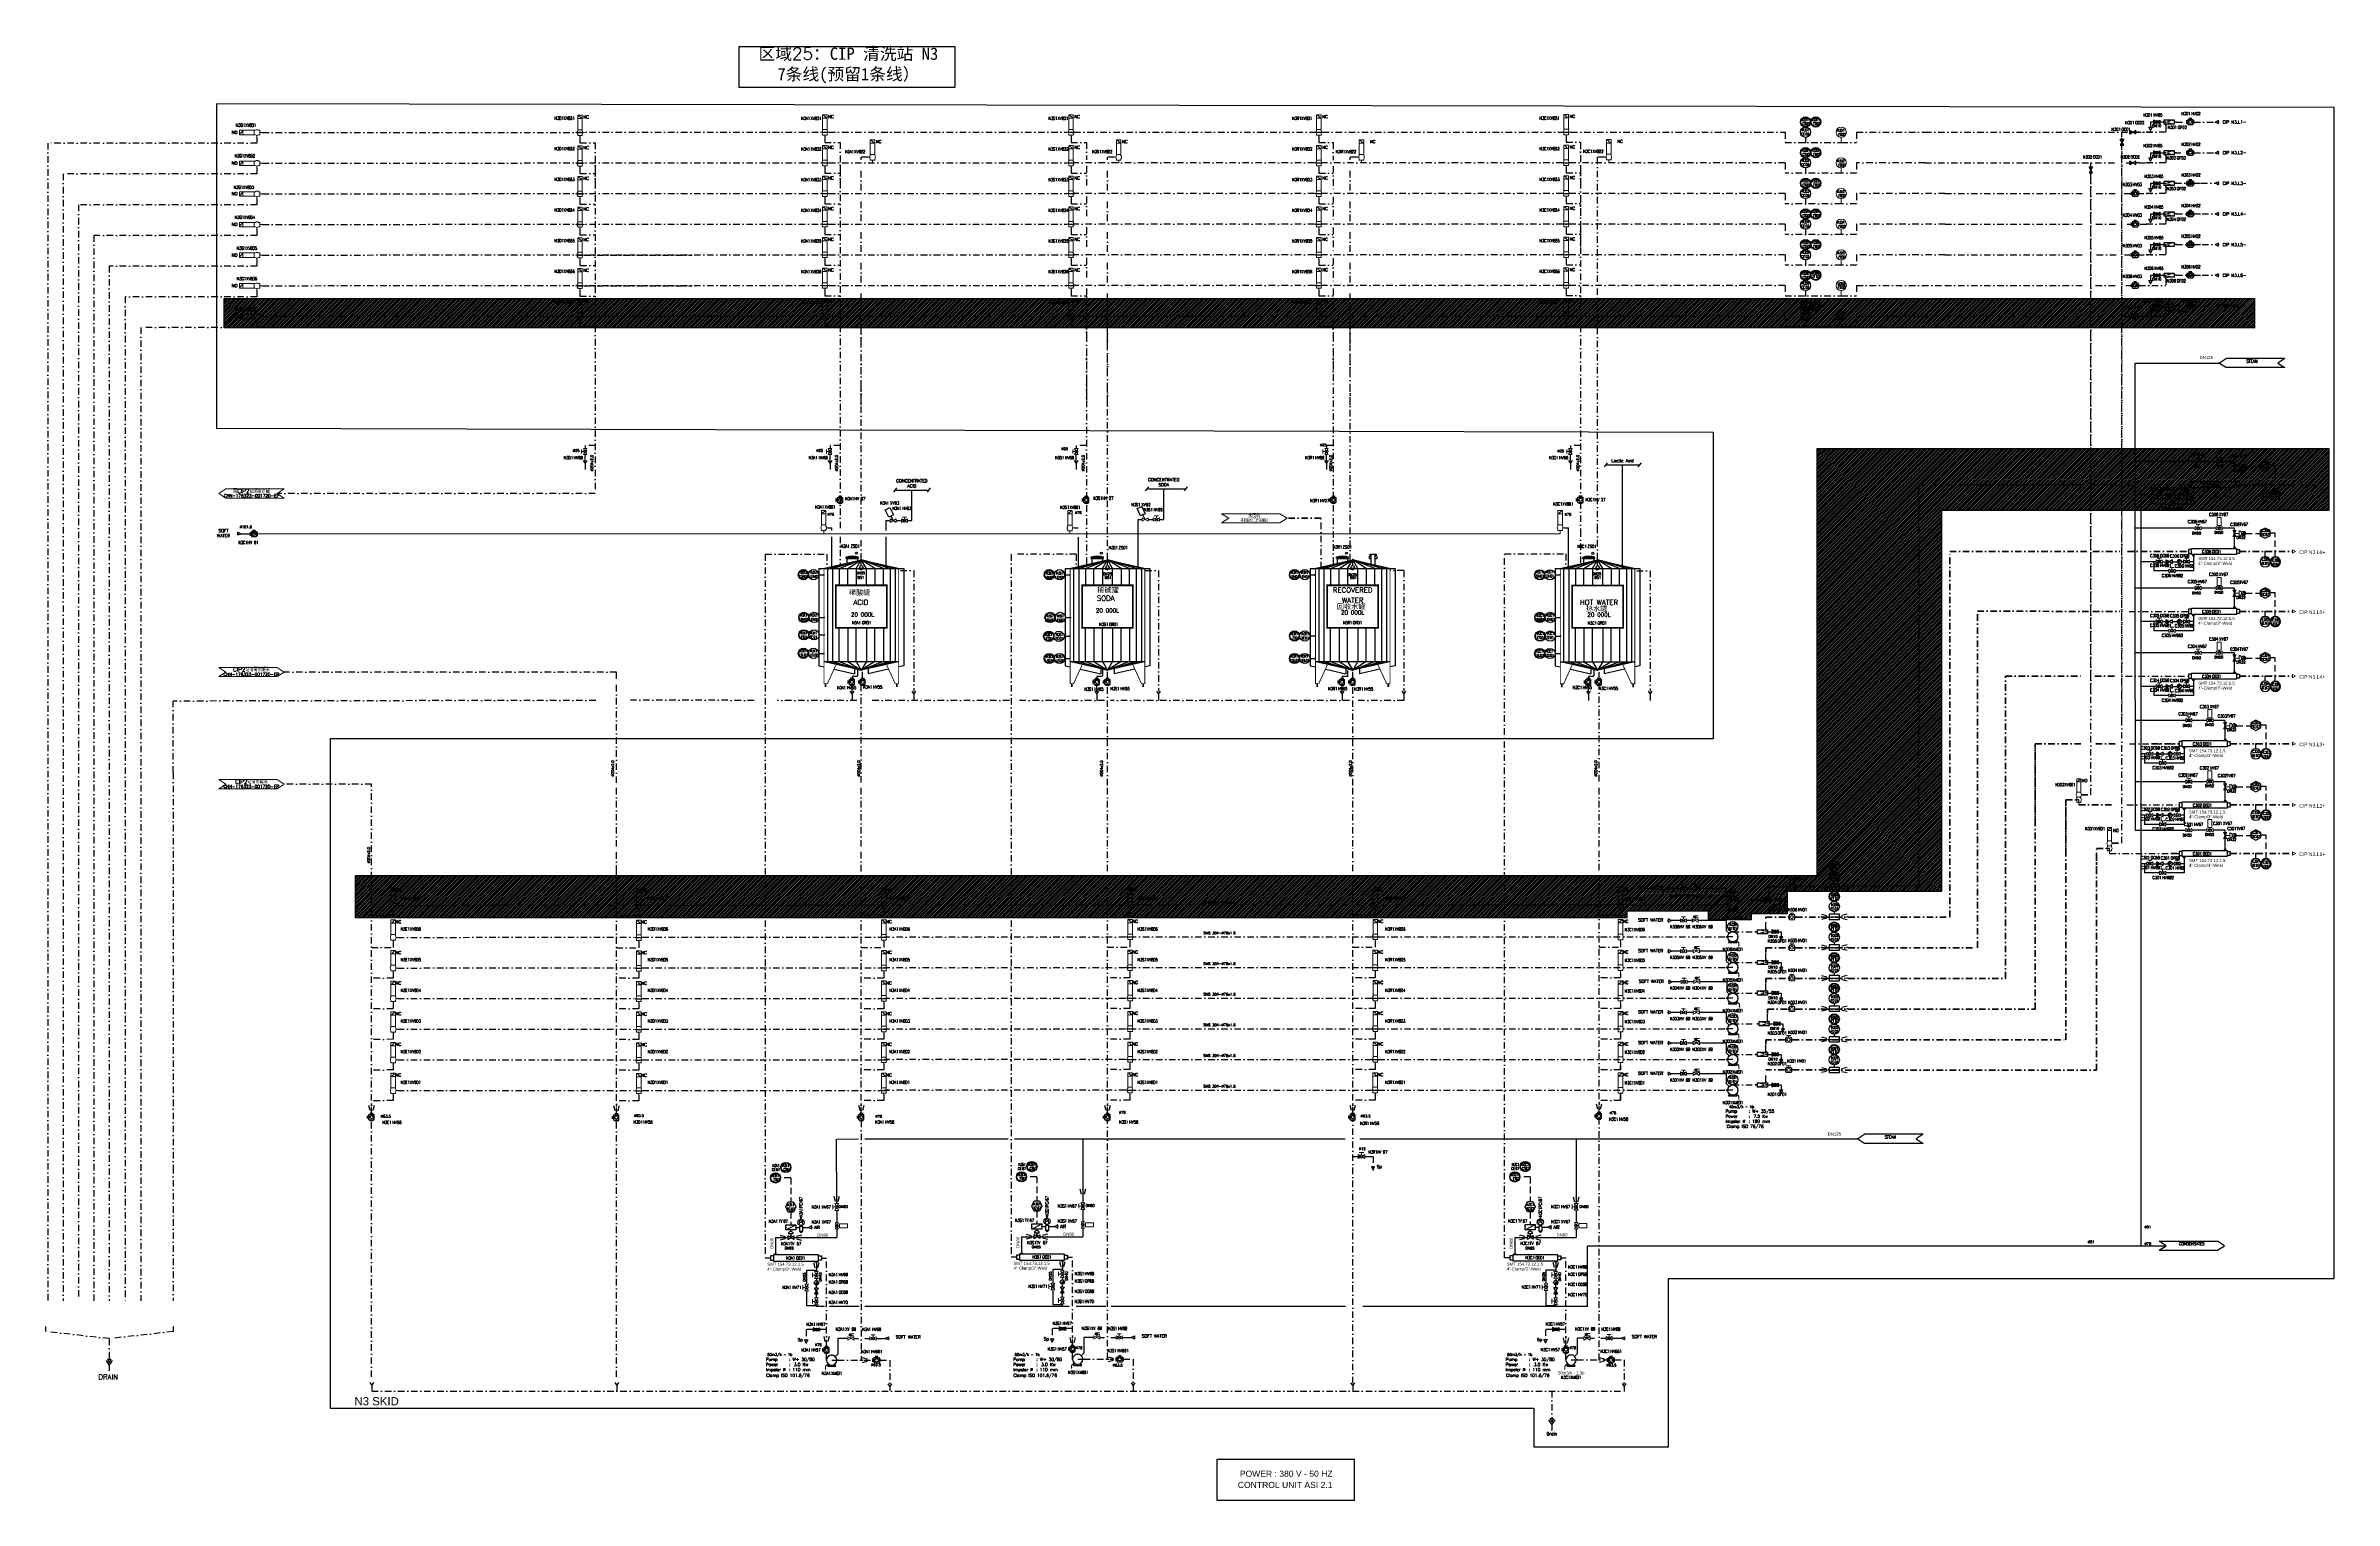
# Model space of a CAD drawing. Header units: inches. Extents: x 23279 to 25519, y 22340 to 23763.
import ezdxf
from ezdxf.enums import TextEntityAlignment as Align

# ---------------------------------------------------------------- set-up
doc = ezdxf.new("R2010")
doc.units = ezdxf.units.IN
doc.header["$MEASUREMENT"] = 0
for name, pattern in [('ACAD_ISO02W100', [15, 12, -3]), ('DASHDOT', [25.4, 12.7, -6.35, 0, -6.35]), ('DASHDOT2', [12.7, 6.35, -3.175, 0, -3.175]), ('DASHED2', [9.525, 6.35, -3.175])]:
    doc.linetypes.add(name, pattern=pattern)
for name, color, linetype, lineweight in [('17 Pipe CIP', 4, 'DASHDOT2', 50), ('19 Pipe Process', 30, 'Continuous', 30), ('31 Equipment', 7, 'Continuous', 9), ('33 Instruments Labels', 7, 'Continuous', 9), ('40 TXT Data', 7, 'Continuous', 9), ('43 TXT English', 7, 'Continuous', 9)]:
    doc.layers.add(name, color=color, linetype=linetype, lineweight=lineweight)
for name, color, linetype in [('20 Pipe Steam Industrial', 231, 'Continuous'), ('CUVERIE', 7, 'Continuous'), ('DIAMETRE', 7, 'Continuous'), ('ECHANGEURS', 7, 'Continuous'), ('FUTUR', 253, 'DASHDOT'), ('Future', 140, 'Continuous'), ('LIAISON INSTRUMENTATION', 140, 'DASHED2'), ('LIBELLE-INSTRUM', 7, 'Continuous'), ('MATERIEL-DIVERS', 7, 'Continuous'), ('POMPES', 7, 'Continuous'), ('POMPES-PROCESS', 7, 'Continuous'), ('REGUL', 140, 'DASHED2'), ('REPERES', 7, 'Continuous'), ('Skid', 5, 'Continuous'), ('techn-data', 7, 'Continuous'), ('TEXTES', 7, 'Continuous'), ('TITRE', 7, 'Continuous'), ('TUYAUTERIE-AIR INSTRUMENT', 3, 'Continuous'), ('TUYAUTERIE-EAU UTILITES FROIDE', 142, 'Continuous'), ('TUYAUTERIE-EGOUT', 32, 'Continuous'), ('TUYAUTERIE-NEP', 4, 'DASHDOT2'), ('TUYAUTERIE-NEP (CONCENTRES + DETERGENTS)', 1, 'Continuous'), ('TUYAUTERIE-PROCESS', 30, 'Continuous'), ('TUYAUTERIE-VAPEUR INDUSTRIELLE', 231, 'Continuous'), ('TUYAUTERIE-VAPEUR PROCESS', 6, 'Continuous'), ('TXT_EN', 1, 'Continuous'), ('TXT_ENG', 7, 'Continuous'), ('TXT_FR', 7, 'Continuous'), ('VANNES', 7, 'Continuous'), ('ZN', 1, 'Continuous')]:
    doc.layers.add(name, color=color, linetype=linetype)
doc.layers.get('REPERES').off()
doc.styles.add('ARIAL', font='arial.ttf')
doc.styles.add('ROMANC', font='romanc')
doc.styles.add('ROMANS', font='ROMANS.SHX')
doc.styles.add('S', font='SIMPLEX')
doc.styles.get("Standard").update_dxf_attribs({"font": 'arial.ttf'})
doc.styles.add('SWISS', font='swiss.ttf')
doc.styles.add('USER1', font='TXT.SHX', dxfattribs={"bigfont": 'gbcbig.shx'})

# ---------------------------------------------------------------- blocks, each defined once
blk = doc.blocks.new('INSTR-F-L-TT')
at = {"layer": 'MATERIEL-DIVERS'}
for radius in [5, 4.5]:
    blk.add_circle((0, 0), radius, dxfattribs=at)
blk = doc.blocks.new('INSTR-M-L-CE')
at = {"color": 7, "extrusion": (0, -1, 0)}
blk.add_point((0, -10), dxfattribs=at)
at = {"layer": 'MATERIEL-DIVERS', "color": 7}
blk.add_line((0, -5), (0, -10), dxfattribs=at)
blk.add_circle((0, 0), 5, dxfattribs=at)
at = {"layer": 'LIBELLE-INSTRUM', "style": 'ROMANS', "width": 0.8, "flags": 8}
blk.add_attdef('CE', text='', height=3, dxfattribs=at).set_placement((0, 0), align=Align.MIDDLE)
blk = doc.blocks.new('INSTR-F-L-CT')
at = {"layer": 'MATERIEL-DIVERS'}
for radius in [5, 4.5]:
    blk.add_circle((0, 0), radius, dxfattribs=at)
blk = doc.blocks.new('APV-VLV-SSEAT-SW42-3')
at = {"layer": '31 Equipment'}
for p, q in [((-4, 0), (-2.5, 0)), ((2.5, 0), (4, 0))]:
    blk.add_line(p, q, dxfattribs=at)
at = {"layer": '31 Equipment', "lineweight": 30}
blk.add_line((2.5, 0), (-2.5, 0), dxfattribs=at)
at = {"layer": '31 Equipment', "ltscale": 38}
for p, q in [((-2, 2.5), (-2, 1.5)), ((1.25, 15.25), (-1.25, 12.75)), ((2, 2.5), (2, 1.5)), ((-2, -2.5), (-2, -1.5)), ((2, -2.5), (-2, -2.5)), ((-2, -2.5), (2, -2.5)), ((0, -2.5), (0, -5)), ((2, -2.5), (2, -1.5))]:
    blk.add_line(p, q, dxfattribs=at)
for points in [[(-2, 12.5), (2, 12.5), (2, 15.5), (-2, 15.5)], [(-2, 2.5), (2, 2.5), (2, 12.5), (-2, 12.5)]]:
    blk.add_lwpolyline(points, close=True, dxfattribs=at)
for start, end in [(143.1301, 216.8699), (323.1301, 36.8699)]:
    blk.add_arc((0, 0), 2.5, start, end, dxfattribs=at)
blk = doc.blocks.new('APV-VLV-SSEAT-SW41-3')
at = {"layer": '31 Equipment', "ltscale": 38}
for p, q in [((-2, 2.5), (-2, 1.5)), ((1.25, 15.25), (-1.25, 12.75)), ((2, 2.5), (2, 1.5)), ((2.5, 0), (4, 0)), ((-2, -2.5), (-2, -1.5)), ((2, -2.5), (-2, -2.5)), ((-2, -2.5), (2, -2.5)), ((0, -2.5), (0, -5)), ((2, -2.5), (2, -1.5))]:
    blk.add_line(p, q, dxfattribs=at)
for points in [[(-2, 12.5), (2, 12.5), (2, 15.5), (-2, 15.5)], [(-2, 2.5), (2, 2.5), (2, 12.5), (-2, 12.5)]]:
    blk.add_lwpolyline(points, close=True, dxfattribs=at)
for start, end in [(143.1301, 216.8699), (323.1301, 36.8699)]:
    blk.add_arc((0, 0), 2.5, start, end, dxfattribs=at)
blk = doc.blocks.new('SFILT')
at = {"color": 7}
for p, q in [((-10, 0), (-8.3, 0)), ((1.7, 2), (-8.3, 2)), ((-8.3, 2), (-8.3, -2)), ((-6.5, 1.6), (-8.3, 2)), ((-1.5, 0.6), (-5.2, 1.4)), ((1.7, 0), (-0.2, 0.4)), ((1.7, 0), (-0.2, -0.4)), ((1.7, -2), (1.7, 2)), ((-6.5, -1.6), (-8.3, -2)), ((-8.3, -2), (1.7, -2)), ((-1.5, -0.6), (-5.2, -1.4)), ((0, -3), (0, -2))]:
    blk.add_line(p, q, dxfattribs=at)
at = {"color": 7, "extrusion": (-1, 0, 0)}
blk.add_point((-10, 0), dxfattribs=at)
at = {"color": 7, "extrusion": (0, -1, 0)}
blk.add_point((0, -3), dxfattribs=at)
blk = doc.blocks.new('INSTR-M-L-SY')
at = {"layer": 'MATERIEL-DIVERS', "color": 7}
blk.add_circle((0, 0), 5, dxfattribs=at)
blk = doc.blocks.new('PUMPCENP')
at = {"color": 7}
for p, q in [((0, 0), (-6, 0)), ((-4, -6), (-2.9, -4)), ((4, -6), (-4, -6)), ((2.9, -4.1), (4, -6))]:
    blk.add_line(p, q, dxfattribs=at)
blk.add_circle((0, 0), 5, dxfattribs=at)
at = {"color": 7, "extrusion": (-1, 0, 0)}
blk.add_point((-6, 0), dxfattribs=at)
at = {"color": 7, "extrusion": (1, 0, 0)}
blk.add_point((0, 5), dxfattribs=at)
at = {"color": 7, "extrusion": (0, 1, 0)}
blk.add_point((5, 0), dxfattribs=at)
blk = doc.blocks.new('INSTR-M-L-FE')
at = {"color": 7}
for p, q in [((-5, -7.5), (-5, -7.5)), ((-5, -7.5), (-5, -12.5)), ((5, -7.5), (-5, -7.5)), ((-5, -10), (5, -10)), ((-5, -12.5), (5, -12.5)), ((0, -5), (0, -7.5)), ((5, -12.5), (5, -7.5))]:
    blk.add_line(p, q, dxfattribs=at)
blk.add_circle((0, 0), 5, dxfattribs=at)
at = {"color": 7, "extrusion": (-1, 0, 0)}
blk.add_point((-5, -10), dxfattribs=at)
at = {"color": 7, "extrusion": (1, 0, 0)}
blk.add_point((5, -10), dxfattribs=at)
at = {"layer": 'LIBELLE-INSTRUM', "style": 'ROMANS', "width": 0.8, "flags": 8}
blk.add_attdef('FE', text='', height=3, dxfattribs=at).set_placement((0, 0), align=Align.MIDDLE)
blk = doc.blocks.new('INSTR-F-L-FT')
at = {"layer": 'MATERIEL-DIVERS'}
for radius in [5, 4.5]:
    blk.add_circle((0, 0), radius, dxfattribs=at)
at = {"layer": 'LIBELLE-INSTRUM', "style": 'ROMANS', "width": 0.8}
blk.add_text('FT', height=3, dxfattribs=at).set_placement((0, 0), align=Align.MIDDLE)
blk = doc.blocks.new('CR')
at = {"color": 7}
for p, q in [((-2.5, 2.5), (2.5, 1.25)), ((2.5, 1.25), (2.5, 1.25)), ((2.5, -1.25), (-2.5, -2.5))]:
    blk.add_line(p, q, dxfattribs=at)
at = {"color": 7, "extrusion": (-1, 0, 0)}
blk.add_point((-2.5, 0), dxfattribs=at)
at = {"color": 7, "extrusion": (1, 0, 0)}
blk.add_point((2.5, 0), dxfattribs=at)
blk = doc.blocks.new('FLE23-A')
at = {"color": 7}
for p, q in [((0, 1.5), (-3, 0)), ((-3, 0), (0, -1.5)), ((0, -1.5), (0, 1.5))]:
    blk.add_line(p, q, dxfattribs=at)
at = {"layer": 'MATERIEL-DIVERS', "color": 7, "extrusion": (-1, 0, 0)}
blk.add_point((-3, 0), dxfattribs=at)
at = {"layer": 'MATERIEL-DIVERS', "color": 2}
for p in [(-3, 0), (0, 0)]:
    blk.add_point(p, dxfattribs=at)
at = {"layer": 'MATERIEL-DIVERS', "color": 7, "extrusion": (1, 0, 0)}
blk.add_point((0, 0), dxfattribs=at)
blk = doc.blocks.new('VALVBALL')
at = {"color": 7}
for p, q in [((-3, 1.734), (-3, -1.734)), ((-3, -1.734), (3, 1.734)), ((3, -1.734), (-3, 1.734)), ((3, 1.734), (3, -1.734))]:
    blk.add_line(p, q, dxfattribs=at)
blk.add_circle((0, 0), 1.5, dxfattribs=at)
at = {"color": 7, "extrusion": (-1, 0, 0)}
blk.add_point((-3, 0), dxfattribs=at)
at = {"color": 7, "extrusion": (1, 0, 0)}
blk.add_point((3, 0), dxfattribs=at)
blk = doc.blocks.new('FLE23')
at = {"color": 7}
for p, q in [((0, -1.5), (0, 1.5)), ((0, 1.5), (3, 0)), ((3, 0), (0, -1.5))]:
    blk.add_line(p, q, dxfattribs=at)
at = {"layer": 'MATERIEL-DIVERS', "color": 2}
for p in [(0, 0), (3, 0)]:
    blk.add_point(p, dxfattribs=at)
at = {"layer": 'MATERIEL-DIVERS', "color": 7, "extrusion": (-1, 0, 0)}
blk.add_point((0, 0), dxfattribs=at)
at = {"layer": 'MATERIEL-DIVERS', "color": 7, "extrusion": (1, 0, 0)}
blk.add_point((3, 0), dxfattribs=at)
blk = doc.blocks.new('*X32')
at = {"color": 0}
for p, q in [((-1.2, 0), (-1, 0.1)), ((-1.2, 0), (-1.2, 0)), ((-1, -0.1), (-1.2, 0)), ((-1.2, 0), (-1.2, 0)), ((-1.1, -0.1), (-0.6, 0.4)), ((-1.1, -0.1), (-0.8, 0.3)), ((-0.6, -0.4), (-1.1, 0.1)), ((-0.8, -0.3), (-1.1, 0.1)), ((-1, -0.2), (-0.2, 0.6)), ((-1, -0.1), (-0.4, 0.5)), ((-0.2, -0.6), (-1, 0.2)), ((-0.4, -0.5), (-1, 0.1)), ((-0.9, -0.2), (0, 0.7)), ((0, -0.7), (-0.9, 0.2)), ((-0.8, -0.3), (0.4, 1)), ((-0.8, -0.2), (0.2, 0.9)), ((0.4, -1), (-0.8, 0.3)), ((0.2, -0.9), (-0.8, 0.2)), ((-0.7, -0.3), (0.9, 1.2)), ((-0.7, -0.3), (0.7, 1.1)), ((0.9, -1.2), (-0.7, 0.3)), ((0.7, -1.1), (-0.7, 0.3)), ((-0.6, -0.4), (1.3, 1.5)), ((-0.6, -0.4), (1.1, 1.3)), ((1.3, -1.5), (-0.6, 0.4)), ((1.1, -1.3), (-0.6, 0.4)), ((-0.5, -0.5), (1.7, 1.7)), ((-0.5, -0.4), (1.5, 1.6)), ((1.7, -1.7), (-0.5, 0.5)), ((1.5, -1.6), (-0.5, 0.4)), ((-0.4, -0.5), (1.9, 1.8)), ((1.9, -1.8), (-0.4, 0.5)), ((-0.3, -0.6), (2.3, 2.1)), ((-0.3, -0.5), (2.1, 1.9)), ((2.3, -2.1), (-0.3, 0.6)), ((2.1, -1.9), (-0.3, 0.5)), ((-0.2, -0.6), (2.7, 2.3)), ((-0.2, -0.6), (2.5, 2.2)), ((2.7, -2.3), (-0.2, 0.6)), ((2.5, -2.2), (-0.2, 0.6)), ((-0.1, -0.7), (3.2, 2.5)), ((-0.1, -0.7), (3, 2.4)), ((3.2, -2.5), (-0.1, 0.7)), ((3, -2.4), (-0.1, 0.7)), ((0, -0.7), (3.6, 2.8)), ((0, -0.7), (3.4, 2.7)), ((3.6, -2.8), (0, 0.7)), ((3.4, -2.7), (0, 0.7)), ((0.1, -0.8), (3.8, 2.9)), ((3.8, -2.9), (0.1, 0.8)), ((0.2, -0.8), (4.2, 3.1)), ((0.2, -0.8), (4, 3)), ((4.2, -3.1), (0.2, 0.8)), ((4, -3), (0.2, 0.8)), ((0.3, -0.9), (4.6, 3.4)), ((0.3, -0.9), (4.4, 3.3)), ((4.6, -3.4), (0.3, 0.9)), ((4.4, -3.3), (0.3, 0.9)), ((0.4, -1), (5, 3.6)), ((0.4, -0.9), (4.8, 3.5)), ((5, -3.6), (0.4, 1)), ((4.8, -3.5), (0.4, 0.9)), ((0.5, -1), (5, 3.5)), ((5, -3.5), (0.5, 1)), ((0.6, -1), (5, 3.4)), ((0.6, -1.1), (5, 3.3)), ((5, -3.3), (0.6, 1.1)), ((5, -3.4), (0.6, 1)), ((0.7, -1.1), (5, 3.2)), ((0.7, -1.1), (5, 3.1)), ((5, -3.1), (0.7, 1.1)), ((5, -3.2), (0.7, 1.1)), ((0.8, -1.2), (5, 3.1)), ((0.8, -1.2), (5, 3)), ((5, -3.1), (0.8, 1.2)), ((5, -3), (0.8, 1.2)), ((0.9, -1.2), (5, 2.9)), ((0.9, -1.3), (5, 2.8)), ((5, -2.8), (0.9, 1.3)), ((5, -2.9), (0.9, 1.2)), ((1, -1.3), (5, 2.7)), ((5, -2.7), (1, 1.3)), ((1.1, -1.3), (5, 2.6)), ((1.1, -1.4), (5, 2.5)), ((5, -2.5), (1.1, 1.4)), ((5, -2.6), (1.1, 1.3)), ((1.2, -1.4), (5, 2.4)), ((1.2, -1.4), (5, 2.3)), ((5, -2.4), (1.2, 1.4)), ((5, -2.3), (1.2, 1.4)), ((1.3, -1.5), (5, 2.3)), ((1.3, -1.5), (5, 2.2)), ((5, -2.3), (1.3, 1.5)), ((5, -2.2), (1.3, 1.5)), ((1.4, -1.5), (5, 2.1)), ((1.4, -1.6), (5, 2)), ((5, -2), (1.4, 1.6)), ((5, -2.1), (1.4, 1.5)), ((1.5, -1.6), (5, 1.9)), ((5, -1.9), (1.5, 1.6)), ((1.6, -1.6), (5, 1.8)), ((1.6, -1.7), (5, 1.7)), ((5, -1.7), (1.6, 1.7)), ((5, -1.8), (1.6, 1.6)), ((5, -1.6), (1.7, 1.7)), ((5, -1.6), (1.7, 1.7)), ((1.7, -1.7), (5, 1.6)), ((1.7, -1.7), (5, 1.6)), ((5, -1.5), (1.8, 1.8)), ((5, -1.4), (1.8, 1.8)), ((1.8, -1.8), (5, 1.5)), ((1.8, -1.8), (5, 1.4)), ((5, -1.3), (1.9, 1.8)), ((1.9, -1.8), (5, 1.3)), ((5, -1.1), (2, 1.9)), ((5, -1.2), (2, 1.8)), ((2, -1.8), (5, 1.2)), ((2, -1.9), (5, 1.1)), ((5, -1), (2.1, 1.9)), ((5, -0.9), (2.1, 1.9)), ((2.1, -1.9), (5, 1)), ((2.1, -1.9), (5, 0.9)), ((5, -0.8), (2.2, 2)), ((5, -0.8), (2.2, 2)), ((2.2, -2), (5, 0.8)), ((2.2, -2), (5, 0.8)), ((5, -0.6), (2.3, 2.1)), ((5, -0.7), (2.3, 2)), ((2.3, -2), (5, 0.7)), ((2.3, -2.1), (5, 0.6)), ((5, -0.5), (2.4, 2.1)), ((2.4, -2.1), (5, 0.5)), ((5, -0.3), (2.5, 2.2)), ((5, -0.4), (2.5, 2.1)), ((2.5, -2.1), (5, 0.4)), ((2.5, -2.2), (5, 0.3)), ((5, -0.2), (2.6, 2.2)), ((5, -0.1), (2.6, 2.2)), ((2.6, -2.2), (5, 0.2)), ((2.6, -2.2), (5, 0.1)), ((5, -0.1), (2.7, 2.3)), ((5, 0), (2.7, 2.3)), ((2.7, -2.3), (5, 0.1)), ((5, 0.1), (2.8, 2.3)), ((5, 0.2), (2.8, 2.4)), ((5, 0.3), (2.9, 2.4)), ((5, 0.5), (3, 2.5)), ((5, 0.4), (3, 2.4)), ((5, 0.6), (3.1, 2.5)), ((5, 0.7), (3.1, 2.5)), ((5, 0.7), (3.2, 2.6)), ((5, 0.8), (3.2, 2.6)), ((5, 0.9), (3.3, 2.6)), ((5, 1), (3.4, 2.7)), ((5, 1.1), (3.4, 2.7)), ((5, 1.3), (3.5, 2.8)), ((5, 1.2), (3.5, 2.7)), ((5, 1.4), (3.6, 2.8)), ((5, 1.5), (3.6, 2.8)), ((5, 1.6), (3.7, 2.9)), ((5, 1.5), (3.7, 2.8)), ((5, 1.7), (3.8, 2.9)), ((5, 1.9), (3.9, 3)), ((5, 1.8), (3.9, 2.9)), ((5, 2), (4, 3)), ((5, 2.1), (4, 3)), ((5, 2.2), (4.1, 3.1)), ((5, 2.2), (4.1, 3.1)), ((5, 2.3), (4.2, 3.1)), ((5, 2.4), (4.3, 3.2)), ((5, 2.5), (4.3, 3.2)), ((5, 2.7), (4.4, 3.3)), ((5, 2.6), (4.4, 3.2)), ((5, 2.8), (4.5, 3.3)), ((5, 2.9), (4.5, 3.3)), ((5, 3), (4.6, 3.4)), ((5, 3), (4.6, 3.4)), ((5, 3.1), (4.7, 3.4)), ((5, 3.2), (4.8, 3.5)), ((5, 3.3), (4.8, 3.5)), ((5, 3.5), (4.9, 3.6)), ((5, 3.4), (4.9, 3.5)), ((5, 3.6), (5, 3.6)), ((2.7, -2.3), (5, 0)), ((2.8, -2.3), (5, -0.1)), ((2.8, -2.4), (5, -0.2)), ((2.9, -2.4), (5, -0.3)), ((3, -2.4), (5, -0.4)), ((3, -2.5), (5, -0.5)), ((3.1, -2.5), (5, -0.6)), ((3.1, -2.5), (5, -0.7)), ((3.2, -2.6), (5, -0.7)), ((3.2, -2.6), (5, -0.8)), ((3.3, -2.6), (5, -0.9)), ((3.4, -2.7), (5, -1)), ((3.4, -2.7), (5, -1.1)), ((3.5, -2.7), (5, -1.2)), ((3.5, -2.8), (5, -1.3)), ((3.6, -2.8), (5, -1.4)), ((3.6, -2.8), (5, -1.5)), ((3.7, -2.8), (5, -1.5)), ((3.7, -2.9), (5, -1.6)), ((3.8, -2.9), (5, -1.7)), ((3.9, -2.9), (5, -1.8)), ((3.9, -3), (5, -1.9)), ((4, -3), (5, -2)), ((4, -3), (5, -2.1)), ((4.1, -3.1), (5, -2.2)), ((4.1, -3.1), (5, -2.2)), ((4.2, -3.1), (5, -2.3)), ((4.3, -3.2), (5, -2.4)), ((4.3, -3.2), (5, -2.5)), ((4.4, -3.2), (5, -2.6)), ((4.4, -3.3), (5, -2.7)), ((4.5, -3.3), (5, -2.8)), ((4.5, -3.3), (5, -2.9)), ((4.6, -3.4), (5, -3)), ((4.6, -3.4), (5, -3)), ((4.7, -3.4), (5, -3.1)), ((4.8, -3.5), (5, -3.2)), ((4.8, -3.5), (5, -3.3)), ((4.9, -3.5), (5, -3.4)), ((4.9, -3.6), (5, -3.5)), ((5, -3.6), (5, -3.6))]:
    blk.add_line(p, q, dxfattribs=at)
blk = doc.blocks.new('NRVS')
at = {"color": 7}
for p, q in [((-3, -1.7), (-3, 1.7)), ((3, 1.7), (-3, -1.7)), ((-3, 1.7), (3, -1.7)), ((3, -1.7), (3, 1.7))]:
    blk.add_line(p, q, dxfattribs=at)
at = {"color": 7, "extrusion": (1, 0, 0)}
blk.add_point((3, 0), dxfattribs=at)
at = {"color": 7, "extrusion": (-1, 0, 0)}
blk.add_point((-3, 0), dxfattribs=at)
at = {"color": 7, "xscale": 0.4801664355062404, "yscale": 0.4801664355062404, "zscale": 0.4801664355062404}
blk.add_blockref('*X32', (0.6, 0), dxfattribs=at)
blk = doc.blocks.new('VALVBUTT A BRIDES')
at = {"layer": 'VANNES'}
for p, q in [((-3.5, -1.7), (-3.5, 1.7)), ((-2.5, 2.5), (-2.5, -2.5)), ((-2.5, 2.5), (2.5, 2.5)), ((-1.4, 3.8), (1.4, 3.8)), ((0, 3.8), (0, 2.5)), ((2.5, 2.5), (2.5, -2.5)), ((3.5, -1.7), (3.5, 1.7)), ((-2.5, -2.5), (2.5, -2.5))]:
    blk.add_line(p, q, dxfattribs=at)
blk.add_circle((0, 0), 1.6, dxfattribs=at)
blk = doc.blocks.new('EGOUT')
at = {"color": 7}
for p, q in [((-3.2, 9.6), (0, 4.8)), ((0, 4.8), (3.2, 9.6)), ((0, 4.8), (0, 0))]:
    blk.add_line(p, q, dxfattribs=at)
at = {"color": 7, "extrusion": (0, -1, 0)}
blk.add_point((0, 0), dxfattribs=at)
at = {"layer": 'POMPES-PROCESS', "style": 'ROMANS'}
blk.add_attdef('EGOUT', text='', height=3, dxfattribs=at).set_placement((0, -4), align=Align.MIDDLE)
blk = doc.blocks.new('APV-PMP-GEN-FLUSH-1')
at = {"layer": '31 Equipment', "color": 7}
for p, q in [((-3.5, 3.5), (-6, 6)), ((6, -6), (3.5, -3.5))]:
    blk.add_line(p, q, dxfattribs=at)
at = {"layer": '31 Equipment', "linetype": 'ACAD_ISO02W100', "ltscale": 38}
blk.add_line((6, -6), (6, -8), dxfattribs=at)
at = {"layer": '31 Equipment'}
blk.add_lwpolyline([(6, -10, 0, 1.5, 0), (6, -8, 1.5, 1.5, 0)], format="xyseb", dxfattribs=at)
blk = doc.blocks.new('APV-VLVM-BALL-KHV+MF-1')
at = {"layer": '31 Equipment', "ltscale": 38}
for p, q in [((-3, 0), (-4, 0)), ((3, 0), (4, 0))]:
    blk.add_line(p, q, dxfattribs=at)
at = {"layer": '31 Equipment'}
for p, q in [((-3, 1.734), (-3, -1.734)), ((-3, -1.734), (3, 1.734)), ((3, -1.734), (-3, 1.734)), ((-2, 3.5), (2, 3.5)), ((0, 1.5), (0, 3.5)), ((3, 1.734), (3, -1.734))]:
    blk.add_line(p, q, dxfattribs=at)
blk.add_circle((0, 0), 1.5, dxfattribs=at)
blk = doc.blocks.new('APV-INS-M-L-PI')
at = {"layer": '31 Equipment', "color": 7}
blk.add_line((0, -5), (0, -10), dxfattribs=at)
blk.add_circle((0, 0), 5, dxfattribs=at)
at = {"layer": '33 Instruments Labels', "style": 'ROMANS', "width": 0.8, "flags": 8}
blk.add_attdef('PI', text='', height=3, dxfattribs=at).set_placement((0, 0), align=Align.MIDDLE)
blk = doc.blocks.new('VENANT2')
at = {"color": 7}
for p, q in [((-25, 4.5), (-32, 0)), ((-32, 0), (-25, -4.5)), ((32, 4.5), (-25, 4.5)), ((32, 4.5), (25, 0)), ((25, 0), (32, -4.5)), ((32, -4.5), (-25, -4.5))]:
    blk.add_line(p, q, dxfattribs=at)
at = {"color": 7, "style": 'ROMANS', "width": 0.8}
for tag, p in [('VENANT', (0, 0.4)), ('PROV', (0, -3.6))]:
    blk.add_attdef(tag, text='', height=3, dxfattribs=at).set_placement(p, align=Align.CENTER)
blk = doc.blocks.new('*X31')
at = {"color": 0}
for p, q in [((69, 247.9), (69.2, 248)), ((69, 247.9), (69.1, 248)), ((69, 247.9), (69.1, 248)), ((69, 248), (69, 248)), ((69.1, 247.6), (69.6, 248)), ((69.1, 247.6), (69.5, 248)), ((69.1, 247.6), (69.5, 248)), ((69.1, 247.7), (69.4, 248)), ((69.1, 247.7), (69.4, 248)), ((69.1, 247.7), (69.3, 248)), ((69.1, 247.8), (69.3, 248)), ((69.1, 247.8), (69.2, 248)), ((69.1, 247.8), (69.2, 248)), ((69.2, 247.3), (70, 248)), ((69.2, 247.3), (69.9, 248)), ((69.2, 247.3), (69.9, 248)), ((69.2, 247.4), (69.8, 248)), ((69.2, 247.4), (69.8, 248)), ((69.2, 247.4), (69.7, 248)), ((69.2, 247.5), (69.7, 248)), ((69.2, 247.5), (69.7, 248)), ((69.2, 247.5), (69.6, 248)), ((69.3, 247), (70.4, 248)), ((69.3, 247), (70.3, 248)), ((69.3, 247), (70.3, 248)), ((69.3, 247.1), (70.2, 248)), ((69.3, 247.1), (70.2, 248)), ((69.3, 247.1), (70.1, 248)), ((69.3, 247.2), (70.1, 248)), ((69.3, 247.2), (70.1, 248)), ((69.3, 247.2), (70, 248)), ((69.4, 246.7), (70.8, 248)), ((69.4, 246.7), (70.7, 248)), ((69.4, 246.7), (70.7, 248)), ((69.4, 246.8), (70.6, 248)), ((69.4, 246.8), (70.6, 248)), ((69.4, 246.8), (70.6, 248)), ((69.4, 246.9), (70.5, 248)), ((69.4, 246.9), (70.5, 248)), ((69.4, 246.9), (70.4, 248)), ((69.5, 246.5), (71, 248)), ((69.5, 246.5), (71, 248)), ((69.5, 246.6), (70.9, 248)), ((69.5, 246.6), (70.9, 248)), ((69.5, 246.6), (70.8, 248)), ((69.5, 246.4), (71, 247.9)), ((69.5, 246.5), (71, 247.9)), ((69.5, 246.4), (70.9, 247.8)), ((69.5, 246.4), (70.9, 247.7)), ((69.6, 246.3), (70.9, 247.7)), ((69.6, 246.3), (70.9, 247.6)), ((69.6, 246.2), (70.8, 247.5)), ((69.6, 246.3), (70.8, 247.5)), ((69.6, 246.2), (70.8, 247.4)), ((69.6, 246.1), (70.8, 247.3)), ((69.6, 246.2), (70.8, 247.3)), ((69.6, 246.1), (70.7, 247.2)), ((69.6, 246.1), (70.7, 247.1)), ((69.7, 246), (70.7, 247.1)), ((69.7, 246), (70.7, 247)), ((69.7, 246), (70.6, 246.9)), ((69.7, 245.9), (70.6, 246.9)), ((69.7, 245.9), (70.6, 246.8)), ((69.7, 245.9), (70.6, 246.7)), ((69.7, 245.8), (70.6, 246.7)), ((69.7, 245.8), (70.5, 246.6)), ((69.7, 245.8), (70.5, 246.5)), ((69.8, 245.7), (70.5, 246.5)), ((69.8, 245.7), (70.5, 246.4)), ((69.8, 245.7), (70.4, 246.3)), ((69.8, 245.6), (70.4, 246.3)), ((69.8, 245.6), (70.4, 246.2)), ((69.8, 245.6), (70.4, 246.1)), ((69.8, 245.5), (70.3, 246)), ((69.8, 245.5), (70.3, 246)), ((69.8, 245.5), (70.3, 245.9)), ((69.9, 245.4), (70.3, 245.8)), ((69.9, 245.4), (70.3, 245.8)), ((69.9, 245.4), (70.2, 245.7)), ((69.9, 245.3), (70.2, 245.6)), ((69.9, 245.3), (70.2, 245.6)), ((69.9, 245.3), (70.2, 245.5)), ((69.9, 245.2), (70.1, 245.4)), ((69.9, 245.2), (70.1, 245.4)), ((69.9, 245.2), (70.1, 245.3)), ((70, 245.1), (70.1, 245.2)), ((70, 245.1), (70.1, 245.2)), ((70, 245.1), (70, 245.1)), ((70, 245), (70, 245))]:
    blk.add_line(p, q, dxfattribs=at)
blk = doc.blocks.new('CVC')
at = {"color": 7}
for p, q in [((3, -1.734), (-3, 1.734)), ((-3, -1.734), (3, 1.734)), ((-3, 1.734), (-3, -1.734)), ((-2.4, 3.6), (-2.4, 3.6)), ((2.4, 3.6), (-2.4, 3.6)), ((-0.6, 1.8), (0, 0)), ((0.6, 1.8), (-0.6, 1.8)), ((0, 3.6), (0, 1.8)), ((0, 0), (0.6, 1.8)), ((3, 1.734), (3, -1.734))]:
    blk.add_line(p, q, dxfattribs=at)
blk.add_arc((0, 3.6), 2.4, 0, 180, dxfattribs=at)
at = {"color": 7, "xscale": 0.6000000000000001, "yscale": 0.6000000000000001, "zscale": 0.6000000000000001}
blk.add_blockref('*X31', (-42, -147), dxfattribs=at)
blk = doc.blocks.new('EP')
at = {"color": 7}
for p, q in [((-5, -2.5), (-5, 2.5)), ((-5, -2.5), (5, 2.5)), ((-5, 2.5), (5, 2.5)), ((5, 2.5), (5, -2.5)), ((5, -2.5), (-5, -2.5))]:
    blk.add_line(p, q, dxfattribs=at)
at = {"color": 7, "extrusion": (-1, 0, 0)}
blk.add_point((-5, 0), dxfattribs=at)
at = {"color": 7, "extrusion": (0, 1, 0)}
blk.add_point((0, 2.5), dxfattribs=at)
at = {"color": 7, "extrusion": (1, 0, 0)}
blk.add_point((5, 0), dxfattribs=at)
at = {"color": 7, "extrusion": (0, -1, 0)}
blk.add_point((0, -2.5), dxfattribs=at)
at = {"layer": 'REGUL', "color": 2}
for p in [(-5, 0), (0, 2.5), (5, 0), (0, -2.5)]:
    blk.add_point(p, dxfattribs=at)
at = {"layer": 'REGUL', "color": 7, "extrusion": (-1, 0, 0)}
blk.add_point((-5, 0), dxfattribs=at)
at = {"layer": 'REGUL', "color": 7, "extrusion": (0, 1, 0)}
blk.add_point((0, 2.5), dxfattribs=at)
at = {"layer": 'REGUL', "color": 7, "extrusion": (1, 0, 0)}
blk.add_point((5, 0), dxfattribs=at)
at = {"layer": 'REGUL', "color": 7, "extrusion": (0, -1, 0)}
blk.add_point((0, -2.5), dxfattribs=at)
blk = doc.blocks.new('INSTR-F-PLC-TC')
at = {"layer": 'MATERIEL-DIVERS', "color": 7, "lineweight": -3}
for p, q in [((-5, 0), (-2.5, 5)), ((-2.5, -5), (-5, 0)), ((-2.5, 5), (2.5, 5)), ((2.5, 5), (5, 0)), ((5, 0), (2.5, -5)), ((-3, -4), (3, -4)), ((2.5, -5), (-2.5, -5))]:
    blk.add_line(p, q, dxfattribs=at)
blk = doc.blocks.new('TUBLISSE')
at = {"layer": 'MATERIEL-DIVERS'}
for p, q in [((3, 2), (0, 2)), ((0, 2), (0, -2)), ((47, 3), (3, 3)), ((3, 3), (3, -3)), ((4, 3), (4, 4)), ((4, 4), (6, 4)), ((6, 4), (6, 3)), ((47, -3), (47, 3)), ((47, 2), (50, 2)), ((50, 2), (50, -2)), ((0, -2), (3, -2)), ((3, -3), (47, -3)), ((44, -4), (44, -3)), ((46, -4), (44, -4)), ((46, -3), (46, -4)), ((50, -2), (47, -2))]:
    blk.add_line(p, q, dxfattribs=at)
at = {"layer": 'MATERIEL-DIVERS', "color": 7, "extrusion": (-1, 0, 0)}
blk.add_point((0, 0), dxfattribs=at)
at = {"layer": 'MATERIEL-DIVERS', "color": 2}
for p in [(0, 0), (5, 4), (50, 0), (45, -4)]:
    blk.add_point(p, dxfattribs=at)
at = {"layer": 'MATERIEL-DIVERS', "color": 7, "extrusion": (0, 1, 0)}
blk.add_point((5, 4), dxfattribs=at)
at = {"layer": 'MATERIEL-DIVERS', "color": 7, "extrusion": (1, 0, 0)}
blk.add_point((50, 0), dxfattribs=at)
at = {"layer": 'MATERIEL-DIVERS', "color": 7, "extrusion": (0, -1, 0)}
blk.add_point((45, -4), dxfattribs=at)
blk = doc.blocks.new('DETR12MODIF')
at = {"layer": 'MATERIEL-DIVERS', "color": 7}
for p, q in [((-1.3, 0), (-2, 0)), ((-1.3, -4), (-1.3, 1.3)), ((-1.3, 1.3), (1.3, 1.3)), ((-0.7, 9.3), (0.7, 9.3)), ((0, 8), (0, 9.3)), ((1.3, 1.3), (1.3, -4)), ((1.3, 0), (2, 0)), ((-1.3, -4), (0, -5.3)), ((1.3, -4), (-1.3, -4)), ((0, -5.3), (1.3, -4))]:
    blk.add_line(p, q, dxfattribs=at)
at = {"layer": 'MATERIEL-DIVERS'}
blk.add_line((0, 2), (0, 1.3), dxfattribs=at)
blk.add_circle((0, 5), 3, dxfattribs=at)
at = {"layer": 'MATERIEL-DIVERS', "style": 'ROMANS'}
blk.add_text('PI', height=3, dxfattribs=at).set_placement((0, 5), align=Align.MIDDLE)
blk = doc.blocks.new('APV-VLV-SOLV-22-1')
at = {"layer": '31 Equipment', "ltscale": 38}
for p, q in [((-3, 0), (-4, 0)), ((3, 0), (4, 0))]:
    blk.add_line(p, q, dxfattribs=at)
at = {"layer": '31 Equipment'}
for p, q in [((-3, 1.734), (-3, -1.734)), ((-3, -1.734), (3, 1.734)), ((3, -1.734), (-3, 1.734)), ((3, 1.734), (3, -1.734))]:
    blk.add_line(p, q, dxfattribs=at)
at = {"layer": '31 Equipment', "linetype": 'ACAD_ISO02W100', "ltscale": 38}
for p, q in [((-1, 4.5), (-2, 4)), ((-2, 4), (1, 3.5)), ((-2, 3), (1, 3.5)), ((-1, 2.5), (-2, 3)), ((3, 4.5), (-1, 4.5)), ((3, 2.5), (-1, 2.5)), ((0, 0), (0, 5))]:
    blk.add_line(p, q, dxfattribs=at)
blk = doc.blocks.new('*X23')
at = {"color": 0}
for p, q in [((96.5, 163), (103.5, 170)), ((96.5, 162.9), (103.6, 170)), ((96.5, 162.9), (103.6, 170)), ((96.5, 162.9), (103.6, 170)), ((96.6, 162.9), (103.6, 169.9)), ((96.6, 162.9), (103.6, 169.9)), ((96.6, 162.8), (103.7, 169.9)), ((96.6, 162.8), (103.7, 169.9)), ((96.6, 162.8), (103.7, 169.9)), ((96.7, 162.8), (103.7, 169.8)), ((96.7, 162.7), (103.8, 169.8)), ((96.7, 162.7), (103.8, 169.8)), ((96.7, 162.7), (103.8, 169.8)), ((96.8, 162.7), (103.8, 169.7)), ((96.8, 162.7), (103.8, 169.7)), ((96.8, 162.6), (103.9, 169.7)), ((96.8, 162.6), (103.9, 169.7)), ((96.9, 162.6), (103.9, 169.6)), ((96.9, 162.6), (103.9, 169.6)), ((96.9, 162.6), (103.9, 169.6)), ((96.9, 162.5), (104, 169.6)), ((97, 162.5), (104, 169.5)), ((97, 162.5), (104, 169.5)), ((97, 162.5), (104, 169.5)), ((97, 162.5), (104, 169.5)), ((97.1, 162.4), (104.1, 169.4)), ((97.1, 162.4), (104.1, 169.4)), ((97.1, 162.4), (104.1, 169.4)), ((97.2, 162.4), (104.1, 169.3)), ((97.2, 162.4), (104.1, 169.3)), ((97.2, 162.4), (104.1, 169.3)), ((97.2, 162.3), (104.2, 169.3)), ((97.3, 162.3), (104.2, 169.2)), ((97.3, 162.3), (104.2, 169.2)), ((97.3, 162.3), (104.2, 169.2)), ((97.3, 162.3), (104.2, 169.2)), ((97.4, 162.2), (104.3, 169.1)), ((97.4, 162.2), (104.3, 169.1)), ((97.4, 162.2), (104.3, 169.1)), ((97.5, 162.2), (104.3, 169)), ((97.5, 162.2), (104.3, 169)), ((97.5, 162.2), (104.3, 169)), ((97.5, 162.1), (104.4, 169)), ((97.6, 162.1), (104.4, 168.9)), ((97.6, 162.1), (104.4, 168.9)), ((97.6, 162.1), (104.4, 168.9)), ((97.7, 162.1), (104.4, 168.8)), ((97.7, 162.1), (104.4, 168.8)), ((97.7, 162.1), (104.4, 168.8)), ((97.7, 162), (104.5, 168.8)), ((97.8, 162), (104.5, 168.7)), ((97.8, 162), (104.5, 168.7)), ((97.8, 162), (104.5, 168.7)), ((97.9, 162), (104.5, 168.6)), ((97.9, 162), (104.5, 168.6)), ((97.9, 162), (104.5, 168.6)), ((98, 161.9), (104.6, 168.5)), ((98, 161.9), (104.6, 168.5)), ((98, 161.9), (104.6, 168.5)), ((98, 161.9), (104.6, 168.5)), ((98.1, 161.9), (104.6, 168.4)), ((98.1, 161.9), (104.6, 168.4)), ((98.1, 161.9), (104.6, 168.4)), ((98.2, 161.8), (104.7, 168.3)), ((98.2, 161.8), (104.7, 168.3)), ((98.2, 161.8), (104.7, 168.3)), ((98.3, 161.8), (104.7, 168.2)), ((98.3, 161.8), (104.7, 168.2)), ((98.3, 161.8), (104.7, 168.2)), ((98.4, 161.8), (104.7, 168.1)), ((98.4, 161.8), (104.7, 168.1)), ((98.4, 161.7), (104.8, 168.1)), ((98.5, 161.7), (104.8, 168)), ((98.5, 161.7), (104.8, 168)), ((98.5, 161.7), (104.8, 168)), ((98.6, 161.7), (104.8, 167.9)), ((98.6, 161.7), (104.8, 167.9)), ((98.6, 161.7), (104.8, 167.9)), ((98.7, 161.7), (104.8, 167.8)), ((98.7, 161.7), (104.8, 167.8)), ((98.8, 161.7), (104.8, 167.7)), ((98.8, 161.6), (104.9, 167.7)), ((98.8, 161.6), (104.9, 167.7)), ((98.9, 161.6), (104.9, 167.6)), ((98.9, 161.6), (104.9, 167.6)), ((98.9, 161.6), (104.9, 167.6)), ((99, 161.6), (104.9, 167.5)), ((99, 161.6), (104.9, 167.5)), ((99, 161.6), (104.9, 167.5)), ((99.1, 161.6), (104.9, 167.4)), ((99.1, 161.6), (104.9, 167.4)), ((99.2, 161.6), (104.9, 167.3)), ((99.2, 161.6), (104.9, 167.3)), ((99.2, 161.6), (104.9, 167.3)), ((99.3, 161.6), (104.9, 167.2)), ((99.3, 161.5), (105, 167.2)), ((99.4, 161.5), (105, 167.1)), ((99.4, 161.5), (105, 167.1)), ((99.4, 161.5), (105, 167.1)), ((99.5, 161.5), (105, 167)), ((99.5, 161.5), (105, 167)), ((99.6, 161.5), (105, 166.9)), ((99.6, 161.5), (105, 166.9)), ((99.6, 161.5), (105, 166.9)), ((99.7, 161.5), (105, 166.8)), ((99.7, 161.5), (105, 166.8)), ((99.8, 161.5), (105, 166.7)), ((99.8, 161.5), (105, 166.7)), ((99.9, 161.5), (105, 166.6)), ((99.9, 161.5), (105, 166.6)), ((99.9, 161.5), (105, 166.6)), ((100, 161.5), (105, 166.5)), ((100, 161.5), (105, 166.5)), ((100.1, 161.5), (105, 166.4)), ((100.1, 161.5), (105, 166.4)), ((100.2, 161.5), (105, 166.3)), ((100.2, 161.5), (105, 166.3)), ((100.3, 161.5), (105, 166.2)), ((100.3, 161.5), (105, 166.2)), ((100.4, 161.5), (105, 166.1)), ((100.4, 161.5), (105, 166.1)), ((100.5, 161.5), (105, 166)), ((100.5, 161.5), (105, 166)), ((100.6, 161.5), (105, 165.9)), ((100.6, 161.5), (105, 165.9)), ((100.7, 161.5), (105, 165.8)), ((100.7, 161.6), (104.9, 165.8)), ((100.8, 161.6), (104.9, 165.7)), ((100.8, 161.6), (104.9, 165.7)), ((100.9, 161.6), (104.9, 165.6)), ((100.9, 161.6), (104.9, 165.6)), ((101, 161.6), (104.9, 165.5)), ((101, 161.6), (104.9, 165.5)), ((101.1, 161.6), (104.9, 165.4)), ((101.2, 161.6), (104.9, 165.3)), ((101.2, 161.6), (104.9, 165.3)), ((101.3, 161.7), (104.8, 165.2)), ((101.3, 161.7), (104.8, 165.2)), ((101.4, 161.7), (104.8, 165.1)), ((101.5, 161.7), (104.8, 165)), ((101.5, 161.7), (104.8, 165)), ((101.6, 161.8), (104.7, 164.9)), ((101.7, 161.8), (104.7, 164.8)), ((101.7, 161.8), (104.7, 164.8)), ((101.8, 161.8), (104.7, 164.7)), ((101.9, 161.9), (104.6, 164.6)), ((102, 161.9), (104.6, 164.5)), ((102, 161.9), (104.6, 164.5)), ((102.1, 162), (104.5, 164.4)), ((102.2, 162), (104.5, 164.3)), ((102.3, 162.1), (104.4, 164.2)), ((102.4, 162.1), (104.4, 164.1)), ((102.5, 162.2), (104.3, 164)), ((102.6, 162.2), (104.3, 163.9)), ((102.7, 162.3), (104.2, 163.8)), ((102.9, 162.4), (104.1, 163.6)), ((103, 162.5), (104, 163.5)), ((103.3, 162.7), (103.8, 163.2))]:
    blk.add_line(p, q, dxfattribs=at)
blk = doc.blocks.new('ST')
at = {"color": 7}
blk.add_line((-1.4, 1.4), (1.4, -1.4), dxfattribs=at)
for start, end in [(134.8377, 315.1619), (315.2431, 134.7569)]:
    blk.add_arc((0, 0), 2, start, end, dxfattribs=at)
at = {"color": 7, "extrusion": (-1, 0, 0)}
blk.add_point((-2, 0), dxfattribs=at)
at = {"color": 7, "extrusion": (0, 1, 0)}
blk.add_point((0, 2), dxfattribs=at)
at = {"color": 7, "extrusion": (1, 0, 0)}
blk.add_point((2, 0), dxfattribs=at)
at = {"color": 7, "extrusion": (0, -1, 0)}
blk.add_point((0, -2), dxfattribs=at)
at = {"color": 7, "xscale": -0.4, "yscale": 0.4, "zscale": 0.4}
blk.add_blockref('*X23', (40, -66.6), dxfattribs=at)
blk = doc.blocks.new('INSTR-F-L-LS')
at = {"layer": 'MATERIEL-DIVERS'}
for radius in [5, 4.5]:
    blk.add_circle((0, 0), radius, dxfattribs=at)
at = {"layer": 'LIBELLE-INSTRUM', "style": 'ROMANS', "width": 0.8}
blk.add_attdef('LS?', text='', height=3, dxfattribs=at).set_placement((0, 0), align=Align.MIDDLE)
blk = doc.blocks.new('INSTR-M-L-LE')
at = {"color": 7, "extrusion": (0, -1, 0)}
blk.add_point((0, -10), dxfattribs=at)
at = {"layer": 'MATERIEL-DIVERS', "color": 7}
blk.add_line((0, -5), (0, -10), dxfattribs=at)
blk.add_circle((0, 0), 5, dxfattribs=at)
at = {"layer": 'LIBELLE-INSTRUM', "style": 'ROMANS', "width": 0.8}
blk.add_attdef('LE?', text='', height=3, dxfattribs=at).set_placement((0, 0), align=Align.MIDDLE)
blk = doc.blocks.new('trou')
at = {"layer": 'CUVERIE'}
for p, q in [((-6, 4), (-6, 5)), ((-6, 5), (6, 5)), ((-6, 4), (6, 4)), ((-5, -1), (-5, 4)), ((5, 4), (5, 1)), ((6, 4), (6, 5))]:
    blk.add_line(p, q, dxfattribs=at)
blk.add_arc((0, -12.5), 18.5, 71.0754, 108.9246, dxfattribs=at)
blk = doc.blocks.new('SPB')
at = {"color": 7}
for p, q in [((0, -6), (0, 0)), ((-2.598, -9), (-1.302, -8.25)), ((-2.124, -9.624), (-1.062, -8.562)), ((-1.5, -10.098), (-0.75, -8.802)), ((-0.774, -10.398), (-0.39, -8.952)), ((0, -10.5), (0, -9)), ((0.774, -10.398), (0.39, -8.952)), ((1.5, -10.098), (0.75, -8.802)), ((2.124, -9.624), (1.062, -8.562)), ((2.598, -9), (1.302, -8.25))]:
    blk.add_line(p, q, dxfattribs=at)
blk.add_circle((0, -7.5), 1.5, dxfattribs=at)
at = {"color": 7, "extrusion": (0, 1, 0)}
blk.add_point((0, 0), dxfattribs=at)
blk = doc.blocks.new('12M3')
at = {"color": 7}
for p, q in [((-36.52, 116.2), (36.52, 116.2)), ((-33.2, 116.2), (0, 124.5)), ((-33.2, 116.2), (-33.2, 24.9)), ((-28.22, 116.2), (0, 124.5)), ((-28.22, 116.2), (-28.22, 24.9)), ((-21.58, 116.2), (0, 124.5)), ((-21.58, 116.2), (-21.58, 99.6)), ((-13.28, 116.2), (0, 124.5)), ((-13.28, 99.6), (-13.28, 116.2)), ((-4.98, 116.2), (0, 124.5)), ((-4.98, 116.2), (-4.98, 99.6)), ((33.2, 116.2), (0, 124.5)), ((28.22, 116.2), (0, 124.5)), ((21.58, 116.2), (0, 124.5)), ((13.28, 116.2), (0, 124.5)), ((4.98, 116.2), (0, 124.5)), ((4.98, 99.6), (4.98, 116.2)), ((13.28, 116.2), (13.28, 99.6)), ((21.58, 99.6), (21.58, 116.2)), ((28.22, 116.2), (28.22, 24.9)), ((33.2, 116.2), (33.2, 24.9)), ((-21.58, 24.9), (-21.58, 58.1)), ((-13.28, 58.1), (-13.28, 24.9)), ((-4.98, 24.9), (-4.98, 58.1)), ((4.98, 58.1), (4.98, 24.9)), ((13.28, 24.9), (13.28, 58.1)), ((21.58, 58.1), (21.58, 24.9)), ((-36.52, 24.9), (36.52, 24.9)), ((-33.2, 24.9), (0, 16.6)), ((-28.22, 24.9), (0, 16.6)), ((-21.58, 24.9), (0, 16.6)), ((-13.28, 24.9), (0, 16.6)), ((-4.98, 24.9), (0, 16.6)), ((4.98, 24.9), (0, 16.6)), ((13.28, 24.9), (0, 16.6)), ((21.58, 24.9), (0, 16.6)), ((28.22, 24.9), (0, 16.6)), ((33.2, 24.9), (0, 16.6))]:
    blk.add_line(p, q, dxfattribs=at)
for points, const_width in [([(-24.9, 21.58), (-33.2, 3.32), (-36.52, 3.32), (-36.52, 116.2), (0, 124.5), (36.52, 116.2), (36.52, 3.32), (33.2, 3.32), (24.9, 21.58)], 0.83), ([(-36.52, 24.9), (0, 16.6), (36.52, 24.9)], 0.83), ([(-34.86, 3.32), (-34.86, 0)], 1.66), ([(34.86, 3.32), (34.86, 0)], 1.66)]:
    blk.add_lwpolyline(points, dxfattribs=dict(at, const_width=const_width))
at = {"color": 7, "const_width": 1.66}
blk.add_lwpolyline([(-24.9, 99.6), (24.9, 99.6), (24.9, 58.1), (-24.9, 58.1)], close=True, dxfattribs=at)
at = {"layer": 'TUYAUTERIE-PROCESS', "color": 7, "extrusion": (0, 1, 0)}
blk.add_point((0, 125), dxfattribs=at)
at = {"layer": 'TUYAUTERIE-PROCESS', "color": 2}
for p in [(0, 125), (0, 16.6)]:
    blk.add_point(p, dxfattribs=at)
at = {"layer": 'TUYAUTERIE-PROCESS', "color": 7, "extrusion": (0, -1, 0)}
blk.add_point((0, 16.6), dxfattribs=at)
at = {"layer": 'MATERIEL-DIVERS'}
blk.add_blockref('SPB', (0, 125), dxfattribs=at)
blk = doc.blocks.new('12M3I')
at = {"color": 7}
for p, q in [((-41.5, 116.2), (41.5, 116.2)), ((-41.5, 116.2), (-41.5, 20.9)), ((-33.2, 116.2), (0, 124.5)), ((-33.2, 116.2), (-33.2, 24.9)), ((-28.2, 116.2), (0, 124.5)), ((-28.2, 116.2), (-28.2, 24.9)), ((-21.6, 116.2), (0, 124.5)), ((-21.6, 116.2), (-21.6, 99.6)), ((-13.3, 116.2), (0, 124.5)), ((-13.3, 99.6), (-13.3, 116.2)), ((-5, 116.2), (0, 124.5)), ((-5, 116.2), (-5, 99.6)), ((5, 116.2), (0, 124.5)), ((13.3, 116.2), (0, 124.5)), ((21.6, 116.2), (0, 124.5)), ((28.2, 116.2), (0, 124.5)), ((33.2, 116.2), (0, 124.5)), ((5, 99.6), (5, 116.2)), ((13.3, 116.2), (13.3, 99.6)), ((21.6, 99.6), (21.6, 116.2)), ((28.2, 116.2), (28.2, 24.9)), ((33.2, 116.2), (33.2, 24.9)), ((41.5, 116.2), (41.5, 20.9)), ((-21.6, 24.9), (-21.6, 58.1)), ((-13.3, 58.1), (-13.3, 24.9)), ((-5, 24.9), (-5, 58.1)), ((5, 58.1), (5, 24.9)), ((13.3, 24.9), (13.3, 58.1)), ((21.6, 58.1), (21.6, 24.9)), ((-36.5, 24.9), (36.5, 24.9)), ((-33.2, 24.9), (0, 16.6)), ((-28.2, 24.9), (0, 16.6)), ((-21.6, 24.9), (0, 16.6)), ((-13.3, 24.9), (0, 16.6)), ((-5, 24.9), (0, 16.6)), ((33.2, 24.9), (0, 16.6)), ((28.2, 24.9), (0, 16.6)), ((21.6, 24.9), (0, 16.6)), ((13.3, 24.9), (0, 16.6)), ((5, 24.9), (0, 16.6)), ((-41.5, 20.9), (-36.5, 19.8)), ((-26.4, 17.5), (-6.6, 13)), ((-6.6, 18.3), (-6.6, 13)), ((6.6, 18.3), (6.6, 13)), ((26.4, 17.5), (6.6, 13)), ((41.5, 20.9), (36.5, 19.8))]:
    blk.add_line(p, q, dxfattribs=at)
for points, const_width in [([(-24.9, 21.6), (-33.2, 3.3), (-36.5, 3.3), (-36.5, 116.2), (0, 124.5), (36.5, 116.2), (36.5, 3.3), (33.2, 3.3), (24.9, 21.6)], 0.83), ([(-36.5, 24.9), (0, 16.6), (36.5, 24.9)], 0.83), ([(-34.9, 3.3), (-34.9, 0)], 1.66), ([(34.9, 3.3), (34.9, 0)], 1.66)]:
    blk.add_lwpolyline(points, dxfattribs=dict(at, const_width=const_width))
at = {"color": 7, "const_width": 1.66}
blk.add_lwpolyline([(-24.9, 99.6), (24.9, 99.6), (24.9, 58.1), (-24.9, 58.1)], close=True, dxfattribs=at)
at = {"layer": 'TUYAUTERIE-PROCESS', "color": 7, "extrusion": (0, 1, 0)}
blk.add_point((0, 125), dxfattribs=at)
at = {"layer": 'TUYAUTERIE-PROCESS', "color": 2}
for p in [(0, 125), (0, 16.6)]:
    blk.add_point(p, dxfattribs=at)
at = {"layer": 'TUYAUTERIE-PROCESS', "color": 7, "extrusion": (0, -1, 0)}
blk.add_point((0, 16.6), dxfattribs=at)
at = {"layer": 'MATERIEL-DIVERS'}
blk.add_blockref('SPB', (0, 125), dxfattribs=at)
blk = doc.blocks.new('DP')
at = {"color": 5}
blk.add_circle((0, 0), 1, dxfattribs=at)
blk = doc.blocks.new('INSTR-M-L-TE')
at = {"color": 7, "extrusion": (0, -1, 0)}
blk.add_point((0, -10), dxfattribs=at)
at = {"layer": 'MATERIEL-DIVERS', "color": 7}
blk.add_line((0, -5), (0, -10), dxfattribs=at)
blk.add_circle((0, 0), 5, dxfattribs=at)
at = {"layer": 'LIBELLE-INSTRUM', "style": 'ROMANS', "width": 0.8, "flags": 8}
blk.add_attdef('TE', text='', height=3, dxfattribs=at).set_placement((0, 0), align=Align.MIDDLE)
blk = doc.blocks.new('VANNE SIEGE INCLINE')
at = {"color": 7}
for p, q in [((-3, 1.7), (-3, -1.7)), ((-3, -1.7), (3, 1.7)), ((3, -1.7), (-3, 1.7)), ((3, 1.7), (3, -1.7))]:
    blk.add_line(p, q, dxfattribs=at)
at = {"color": 7, "extrusion": (-1, 0, 0)}
blk.add_point((-3, 0), dxfattribs=at)
at = {"color": 7, "extrusion": (1, 0, 0)}
blk.add_point((3, 0), dxfattribs=at)
at = {"layer": 'VANNES'}
for p, q in [((3.2, 12.8), (-0.2, 5.6)), ((-0.2, 5.6), (4.4, 3.5)), ((0, 0), (2.1, 4.5)), ((7.8, 10.7), (3.2, 12.8)), ((4.4, 3.5), (7.8, 10.7))]:
    blk.add_line(p, q, dxfattribs=at)
blk = doc.blocks.new('APV-VLV-BALL-KHV+MF-3')
at = {"layer": '31 Equipment', "ltscale": 38}
for p, q in [((-3, 0), (-4, 0)), ((0, 0), (0, 2.5)), ((3, 0), (4, 0))]:
    blk.add_line(p, q, dxfattribs=at)
at = {"layer": '31 Equipment'}
for p, q in [((-3, 1.734), (-3, -1.734)), ((-3, -1.734), (3, 1.734)), ((3, -1.734), (-3, 1.734)), ((3, 1.734), (3, -1.734))]:
    blk.add_line(p, q, dxfattribs=at)
at = {"layer": '31 Equipment', "ltscale": 38}
blk.add_lwpolyline([(-2, 2.5), (2, 2.5), (2, 10.5), (-2, 10.5)], close=True, dxfattribs=at)
at = {"layer": '31 Equipment'}
blk.add_circle((0, 0), 1.5, dxfattribs=at)
blk = doc.blocks.new('APV-VLVM-BFLY-SVS-1')
at = {"layer": '31 Equipment', "ltscale": 38}
for p, q in [((-2.5, 0), (-4, 0)), ((2.5, 2.5), (-2.5, 2.5)), ((-2.5, 2.5), (-2.5, -2.5)), ((-2, 4), (2, 4)), ((0, 2.5), (0, 4)), ((2.5, -2.5), (2.5, 2.5)), ((2.5, 0), (4, 0)), ((-2.5, -2.5), (2.5, -2.5))]:
    blk.add_line(p, q, dxfattribs=at)
at = {"layer": '31 Equipment'}
for p, q in [((-3, 2), (-3, -2)), ((3, -2), (3, 2))]:
    blk.add_line(p, q, dxfattribs=at)
at = {"layer": '31 Equipment', "ltscale": 38}
blk.add_circle((0, 0), 1.5, dxfattribs=at)
blk = doc.blocks.new('REPNORM')
at = {"layer": 'TEXTES', "style": 'ROMANS', "width": 0.75}
for tag, p in [('ZONE', (-9.75, -1.25)), ('SOUSZONE', (-5.25, -1.25)), ('ELEMENT', (0, -1.25)), ('NUM', (4.5, -1.25))]:
    blk.add_attdef(tag, p, '', height=3, dxfattribs=at)
blk = doc.blocks.new('REPNORM1')
at = {"layer": 'TEXTES', "style": 'ROMANS', "width": 0.75}
for tag, p in [('ZONE', (-9.8, -1.2)), ('SOUSZONE', (-5.2, -1.2)), ('ELEMENT', (-0.7, -1.2)), ('NUM', (5.6, -1.2))]:
    blk.add_attdef(tag, p, '', height=3, dxfattribs=at)
blk = doc.blocks.new('REPINS2')
at = {"layer": 'TEXTES', "style": 'ROMANS', "width": 0.7}
for tag, p in [('ZONE', (-3.3, 0.8)), ('SOUSZONE', (0.1, 0.8)), ('NUM', (0.7, -2.6))]:
    blk.add_attdef(tag, p, '', height=2.5, dxfattribs=at)
blk.add_attdef('ELEMENT', text='', height=2.5, dxfattribs=at).set_placement((-1.6, -2.6), align=Align.CENTER)
blk = doc.blocks.new('REPINS')
at = {"layer": 'TEXTES', "style": 'ROMANS', "width": 0.75}
for tag, p in [('ZONE', (-3.3, 1)), ('SOUSZONE', (0.1, 1)), ('NUM', (0.2, -3))]:
    blk.add_attdef(tag, p, '', height=2.5, dxfattribs=at)
blk.add_attdef('ELEMENT', text='', height=2.5, dxfattribs=at).set_placement((-0.2, -3), align=Align.RIGHT)
blk = doc.blocks.new('APV-SIGN-ARW-DWG-1')
at = {"layer": '31 Equipment'}
for p, q in [((-32, 4.5), (25, 4.5)), ((-32, 4.5), (-25, 0)), ((-25, 0), (-32, -4.5)), ((25, 4.5), (32, 0)), ((32, 0), (25, -4.5)), ((-32, -4.5), (25, -4.5))]:
    blk.add_line(p, q, dxfattribs=at)
at = {"layer": '31 Equipment', "style": 'ROMANS', "width": 0.8}
for tag, p in [('TEXT1', (0, 0.4)), ('TEXT2', (0, -3.6))]:
    blk.add_attdef(tag, text='', height=3, dxfattribs=at).set_placement(p, align=Align.CENTER)
blk = doc.blocks.new('TEXT-PUMP_caract_ANGLAIS')
at = {"layer": 'techn-data', "style": 'ROMANS'}
for s, p in [('Pump', (-22, 9)), ('Power', (-22, 4)), ('Impeler %%C', (-22, -1)), ('Kw', (14, 4)), ('mm', (14, -1))]:
    blk.add_text(s, height=3, dxfattribs=at).set_placement(p)
for p in [(2, 9), (2, 4), (2, -1)]:
    blk.add_text(':', height=3, dxfattribs=at).set_placement(p, align=Align.RIGHT)
blk.add_attdef('Type', (4.2, 9), '', height=3, dxfattribs=at)
for tag, p in [('Pui', (11.8, 4)), ('Dia', (11.8, -1))]:
    blk.add_attdef(tag, text='', height=3, dxfattribs=at).set_placement(p, align=Align.RIGHT)
blk = doc.blocks.new('APV-SIGN-ARW-FLOW-1')
at = {"layer": '31 Equipment'}
for p, q in [((-1.5, -1.5), (-1.5, 1.5)), ((-1.5, 1.5), (1.5, 0)), ((1.5, 0), (-1.5, -1.5))]:
    blk.add_line(p, q, dxfattribs=at)
blk = doc.blocks.new('APV-VLV-SSEAT-SW43-41')
at = {"layer": '31 Equipment', "ltscale": 38}
for p, q in [((-2.5, 0), (-4, 0)), ((-2, 7.5), (-2, 6.5)), ((-2, 2.5), (-2, 3.5)), ((-2, 2.5), (2, 2.5)), ((-2, 2.5), (-2, 1.5)), ((1.25, 20.25), (-1.25, 17.75)), ((2, 7.5), (2, 6.5)), ((2, 2.5), (2, 3.5)), ((2, 2.5), (2, 1.5)), ((2.5, 5), (4, 5)), ((-2, -1.5), (-2, -2.5)), ((-2, -2.5), (2, -2.5)), ((0, -2.5), (0, -5)), ((2, -1.5), (2, -2.5))]:
    blk.add_line(p, q, dxfattribs=at)
at = {"layer": '31 Equipment', "lineweight": 30}
for p, q in [((0, 0), (-2.5, 0)), ((0, -2.5), (0, 0))]:
    blk.add_line(p, q, dxfattribs=at)
at = {"layer": '31 Equipment', "ltscale": 38}
for points in [[(-2, 17.5), (2, 17.5), (2, 20.5), (-2, 20.5)], [(-2, 7.5), (2, 7.5), (2, 17.5), (-2, 17.5)]]:
    blk.add_lwpolyline(points, close=True, dxfattribs=at)
for centre, start, end in [((0, 5), 143.1301, 216.8699), ((0, 0), 143.1301, 216.8699), ((0, 5), 323.1301, 36.8699), ((0, 0), 323.1301, 36.8699)]:
    blk.add_arc(centre, 2.5, start, end, dxfattribs=at)
blk = doc.blocks.new('APV-VLV-MODUL-2WAY-1')
at = {"layer": '31 Equipment', "ltscale": 38}
for p, q in [((-3, 0), (-4, 0)), ((3, 0), (4, 0))]:
    blk.add_line(p, q, dxfattribs=at)
at = {"layer": '31 Equipment'}
for p, q in [((-3, 1.734), (-3, -1.734)), ((-3, -1.734), (3, 1.734)), ((3, -1.734), (-3, 1.734)), ((3, 1.734), (3, -1.734))]:
    blk.add_line(p, q, dxfattribs=at)
at = {"layer": '31 Equipment', "linetype": 'ACAD_ISO02W100', "ltscale": 38}
for p, q in [((2.5, 4.5), (-2.5, 4.5)), ((0, 1), (0, 4.5))]:
    blk.add_line(p, q, dxfattribs=at)
at = {"layer": '31 Equipment', "const_width": 1}
blk.add_lwpolyline([(-0.5, 0, 1), (0.5, 0, 1)], format="xyb", close=True, dxfattribs=at)
at = {"layer": '31 Equipment', "linetype": 'ACAD_ISO02W100', "ltscale": 38}
blk.add_arc((0, 4.5), 2.5, 0, 180, dxfattribs=at)
blk = doc.blocks.new('APV-VLV-IPCNV-GEN-1')
at = {"layer": '31 Equipment', "linetype": 'ACAD_ISO02W100', "ltscale": 38}
blk.add_circle((0, 0), 2, dxfattribs=at)
at = {"layer": '31 Equipment', "style": 'ROMANS'}
blk.add_text('IP', height=2, dxfattribs=at).set_placement((0, 0), align=Align.MIDDLE)

msp = doc.modelspace()

# ---------------------------------------------------------------- hatches: boundary and pattern name
at = {"layer": 'Future', "linetype": 'ByBlock'}
h = msp.add_hatch(dxfattribs=at)
h.set_pattern_fill('ANSI31', color=4, scale=10)
h.paths.add_polyline_path([(23582, 22951), (25012.6, 22951), (25012.6, 23368.9), (25513.6, 23368.9), (25513.6, 23308.3), (25335.8, 23308.3), (25134.3, 23308.3), (25134.3, 22935.3), (24983.2, 22935.3), (24983.2, 22913.4), (24948, 22913.4), (24948, 22907.6), (24906.3, 22907.6), (24906.3, 22916.3), (24826.2, 22916.3), (24826.2, 22909.6), (23582, 22909.6)])
h.paths.add_polyline_path([(23453.3, 23515.7), (25440.6, 23515.7), (25440.6, 23487), (23453.3, 23487)])

# ---------------------------------------------------------------- linework, layer by layer
at = {"layer": '17 Pipe CIP'}
for p, q in [((25112.2, 22940.3), (25112.2, 23333.6)), ((25112.2, 23333.6), (25278.5, 23333.6)), ((25282.5, 23333.6), (25309, 23333.6)), ((25426.1, 23333.6), (25477.8, 23333.6)), ((24527, 23300.7), (24493.7, 23300.7)), ((25142.4, 22910.3), (25142.4, 23268.2)), ((25142.4, 23268.2), (25278.5, 23268.2)), ((25282.5, 23268.2), (25309, 23268.2)), ((25316.5, 23268.2), (25376.1, 23268.2)), ((25426.1, 23268.2), (25477.8, 23268.2)), ((25169.5, 22880.4), (25169.5, 23209.7)), ((25169.5, 23209.7), (25278.5, 23209.6)), ((25282.5, 23209.6), (25309, 23209.6)), ((25426.1, 23209.6), (25477.8, 23209.6)), ((25197, 22850.3), (25197, 23146.2)), ((25197, 23146.2), (25272.8, 23146.2)), ((25284.5, 23146.2), (25305.6, 23146.2)), ((25426.1, 23146.2), (25477.8, 23146.2)), ((25226.1, 23001.5), (25226.1, 23080.1)), ((25226.1, 22820.3), (25226.1, 23080.1)), ((25226.1, 23080.1), (25273.7, 23080.1)), ((25285.3, 23080.1), (25305.9, 23080.1)), ((25339.9, 23080.1), (25366.3, 23080.1)), ((25417, 23080.1), (25445.2, 23080.1)), ((25417, 23080.1), (25477.8, 23080.1)), ((25271.3, 23030.1), (25280.5, 23030.1)), ((25256.1, 22971.5), (25256.1, 23025.1)), ((25256.1, 22790.3), (25256.1, 23025.1)), ((25256.1, 23025.1), (25266.3, 23025.1)), ((25268.8, 23020.1), (25306.2, 23020.1)), ((25417, 23020.1), (25445.2, 23020.1)), ((25417, 23020.1), (25477.8, 23020.1)), ((25286.1, 22954), (25286.1, 22977.6)), ((25286.1, 22760.5), (25286.1, 22977.6)), ((25286.1, 22977.6), (25296.3, 22977.6)), ((25301.3, 22982.6), (25311, 22982.6)), ((25358.7, 22972.6), (25367, 22972.6)), ((25417, 22972.6), (25477.8, 22972.6)), ((24965.6, 22937.3), (24965.6, 22940.3)), ((24965.6, 22940.3), (24983.9, 22940.3)), ((24991.9, 22940.3), (25112.2, 22940.3)), ((24962.4, 22909), (24962.4, 22910.3)), ((24962.4, 22910.3), (24983.9, 22910.3)), ((24991.9, 22910.3), (25142.4, 22910.3)), ((24962.4, 22876), (24962.4, 22880.3)), ((24962.4, 22880.3), (24983.9, 22880.3)), ((24991.9, 22880.3), (25169.5, 22880.4)), ((24962.4, 22846), (24962.4, 22850.3)), ((24962.4, 22850.3), (24983.9, 22850.3)), ((24991.9, 22850.3), (25197, 22850.3)), ((24964.1, 22816), (24964.1, 22820.3)), ((24964.1, 22820.3), (24983.9, 22820.3)), ((24991.9, 22820.3), (25226.1, 22820.3)), ((24980.7, 22790.3), (24962.4, 22790.3)), ((24962.4, 22790.3), (24962.4, 22786)), ((24988.7, 22790.3), (25256.1, 22790.3)), ((24820.1, 22765), (24820.1, 22760.9)), ((24980.7, 22760.7), (24962.4, 22760.7)), ((24988.7, 22760.7), (25286.1, 22760.5)), ((24820.1, 22737.5), (24820.1, 22730.9))]:
    msp.add_line(p, q, dxfattribs=at)
at = {"layer": '20 Pipe Steam Industrial'}
for p, q in [((25381.5, 23356.4), (25323.8, 23356.4)), ((25403.2, 23356.4), (25389.5, 23356.4)), ((25421.1, 23356.4), (25410.2, 23356.4)), ((25421.1, 23337.6), (25421.1, 23356.4)), ((25381.5, 23291), (25323.8, 23291)), ((25403.2, 23291), (25389.5, 23291)), ((25421.1, 23291), (25410.2, 23291)), ((25421.1, 23272.2), (25421.1, 23291)), ((25381.5, 23232.4), (25323.8, 23232.4)), ((25403.2, 23232.4), (25389.5, 23232.4)), ((25421.1, 23232.4), (25410.2, 23232.4)), ((25421.1, 23213.6), (25421.1, 23232.4)), ((25381.5, 23169), (25323.8, 23169)), ((25403.2, 23169), (25389.5, 23169)), ((25421.1, 23169), (25410.2, 23169)), ((25421.1, 23150.2), (25421.1, 23169)), ((25323.8, 23123.4), (25323.8, 22995.4)), ((25372.4, 23102.9), (25323.8, 23102.9)), ((25394.1, 23102.9), (25380.4, 23102.9)), ((25412, 23102.9), (25401.1, 23102.9)), ((25412, 23084.1), (25412, 23102.9)), ((25372.4, 23042.9), (25323.8, 23042.9)), ((25394.1, 23042.9), (25380.4, 23042.9)), ((25412, 23042.9), (25401.1, 23042.9)), ((25412, 23024.1), (25412, 23042.9)), ((25323.8, 22995.4), (25372.4, 22995.4)), ((25394.1, 22995.4), (25380.4, 22995.4)), ((25412, 22995.4), (25401.1, 22995.4)), ((25412, 22976.6), (25412, 22995.4)), ((24637.1, 22693.3), (24920.9, 22693.3)), ((24954.4, 22693.3), (25022.8, 22693.3)), ((25022.8, 22693.3), (25052.4, 22693.3))]:
    msp.add_line(p, q, dxfattribs=at)
msp.add_lwpolyline([(25323.8, 23123.4), (25323.8, 23452.7), (25406.4, 23452.7)], dxfattribs=at)
at = {"layer": 'FUTUR', "linetype": 'DASHDOT'}
msp.add_line((24282.3, 23524.6), (24282.3, 23518.6), dxfattribs=at)
at = {"layer": 'Future', "color": 4, "linetype": 'ByBlock'}
for points in [[(23453.3, 23515.7), (25440.6, 23515.7), (25440.6, 23487), (23453.3, 23487), (23453.3, 23515.7)], [(23582, 22951), (25012.6, 22951), (25012.6, 23368.9), (25513.6, 23368.9), (25513.6, 23308.3), (25335.8, 23308.3), (25134.3, 23308.3), (25134.3, 22935.3), (24983.2, 22935.3), (24983.2, 22913.4), (24948, 22913.4), (24948, 22907.6), (24906.3, 22907.6), (24906.3, 22916.3), (24826.2, 22916.3), (24826.2, 22909.6), (23582, 22909.6), (23582, 22951)]]:
    msp.add_lwpolyline(points, dxfattribs=at)
at = {"layer": 'LIAISON INSTRUMENTATION'}
for p, q in [((25432.1, 23351.3), (25446.1, 23351.3)), ((25461.1, 23351.6), (25456.1, 23351.6)), ((25432.1, 23285.9), (25446.1, 23285.9)), ((25461.1, 23286.2), (25456.1, 23286.2)), ((25432.1, 23227.3), (25446.1, 23227.3)), ((25461.1, 23227.6), (25456.1, 23227.6)), ((25432.1, 23163.9), (25446.1, 23163.9)), ((25461.1, 23164.2), (25456.1, 23164.2)), ((25423, 23097.7), (25437, 23097.7)), ((25452, 23098.1), (25447, 23098.1)), ((25423, 23037.8), (25437, 23037.8)), ((25452, 23038.1), (25447, 23038.1)), ((25423, 22990.2), (25437, 22990.2)), ((25452, 22990.6), (25447, 22990.6)), ((24008, 22655), (23998, 22655)), ((24008, 22655), (24008, 22631.6)), ((24248.8, 22656.1), (24238.8, 22656.1)), ((24248.8, 22656.1), (24248.8, 22632.5)), ((24731.7, 22656), (24721.7, 22656)), ((24731.7, 22656), (24731.7, 22631.8)), ((24008, 22621.6), (24008, 22609.1)), ((24248.8, 22622.5), (24248.8, 22610)), ((24731.7, 22621.8), (24731.7, 22609.3))]:
    msp.add_line(p, q, dxfattribs=at)
for points in [[(25461.1, 23328.6), (25461.1, 23351.6)], [(25461.1, 23263.2), (25461.1, 23286.2)], [(25461.1, 23204.6), (25461.1, 23227.6)], [(25461.1, 23141.2), (25461.1, 23164.2)], [(25452, 23075.1), (25452, 23098.1)], [(25452, 23015.1), (25452, 23038.1)], [(25452, 22967.6), (25452, 22990.6)]]:
    msp.add_lwpolyline(points, dxfattribs=at)
at = {"layer": 'MATERIEL-DIVERS'}
for p, q in [((24574, 23263.5), (24574, 23261.5)), ((24574, 23261.5), (24576, 23261.5)), ((24575, 23265.5), (24581, 23265.5)), ((24575, 23263.5), (24575, 23265.5)), ((24575, 23265.5), (24581, 23265.5)), ((24576, 23255.5), (24576, 23264.5)), ((24580, 23255.5), (24580, 23264.5)), ((24580, 23261.5), (24582, 23261.5)), ((24581, 23265.5), (24581, 23263.5)), ((24581, 23265.5), (24581, 23263.5)), ((24582, 23261.5), (24582, 23263.5)), ((24008, 22602.6), (24008, 22604.1)), ((24248.8, 22603.5), (24248.8, 22605)), ((24731.7, 22602.8), (24731.7, 22604.3))]:
    msp.add_line(p, q, dxfattribs=at)
at = {"layer": 'MATERIEL-DIVERS', "color": 7}
for p, q in [((24016.6, 22606.6), (24016, 22606.6)), ((24019.3, 22606.6), (24020, 22606.6)), ((24740.3, 22606.8), (24739.7, 22606.8)), ((24743, 22606.8), (24743.7, 22606.8))]:
    msp.add_line(p, q, dxfattribs=at)
at = {"layer": 'MATERIEL-DIVERS'}
msp.add_lwpolyline([(24168.4, 23762.4), (24168.4, 23722.4), (23957.6, 23722.4), (23957.6, 23762.4)], close=True, dxfattribs=at)
at = {"layer": 'Skid'}
msp.add_lwpolyline([(24867.1, 22391.9), (24867.1, 22556.5), (25518.8, 22556.5), (25518.8, 23702.7), (23445.7, 23706.4), (23445.7, 23388.8), (24910.9, 23385), (24910.9, 23084.9), (23557, 23084.9), (23557, 22429.7), (24735.3, 22429.7), (24735.3, 22391.9), (24867.1, 22391.9)], dxfattribs=at)
at = {"layer": 'TUYAUTERIE-AIR INSTRUMENT'}
for p, q in [((24013, 22606.6), (24016.6, 22606.6)), ((24020, 22606.6), (24025.6, 22606.6)), ((24253.8, 22607.5), (24257.5, 22607.5)), ((24260.8, 22607.5), (24266.5, 22607.5)), ((24736.7, 22606.8), (24740.3, 22606.8)), ((24743.7, 22606.8), (24749.3, 22606.8))]:
    msp.add_line(p, q, dxfattribs=at)
at = {"layer": 'TUYAUTERIE-EAU UTILITES FROIDE'}
for p, q in [((23469.7, 23285.6), (24761, 23285.9)), ((23469.7, 23285.6), (23479, 23285.6)), ((24044.6, 23291.4), (24048.3, 23291.4)), ((24048.3, 23288.7), (24048.3, 23291.4)), ((24048.3, 23279.5), (24048.3, 23282.7)), ((24048.3, 23252.5), (24048.3, 23279.5)), ((24285.6, 23291.3), (24289.3, 23291.3)), ((24289.3, 23282.3), (24289.3, 23252)), ((24765.4, 23291.4), (24769.1, 23291.4)), ((24769.1, 23252.4), (24769.1, 23291.4)), ((24878.7, 22938.3), (24869.7, 22938.3)), ((24891.3, 22938.3), (24884.7, 22938.3)), ((24924, 22938.3), (24897.3, 22938.3)), ((24924, 22928.3), (24924, 22938.3)), ((24878.7, 22907), (24869.7, 22907)), ((24891.3, 22907), (24884.7, 22907)), ((24924, 22907), (24897.3, 22907)), ((24924, 22897), (24924, 22907)), ((24878.7, 22877), (24869.7, 22877)), ((24891.3, 22877), (24884.7, 22877)), ((24924, 22877), (24897.3, 22877)), ((24924, 22867), (24924, 22877)), ((24879.4, 22847), (24870.4, 22847)), ((24891.9, 22847), (24885.4, 22847)), ((24924.6, 22847), (24897.9, 22847)), ((24924.6, 22837), (24924.6, 22847)), ((24878.7, 22817), (24869.7, 22817)), ((24891.3, 22817), (24884.7, 22817)), ((24924, 22817), (24897.3, 22817)), ((24924, 22807), (24924, 22817)), ((24878.7, 22787), (24869.7, 22787)), ((24891.3, 22787), (24884.7, 22787)), ((24924, 22787), (24897.3, 22787)), ((24924, 22777), (24924, 22787)), ((24878.7, 22757), (24869.7, 22757)), ((24891.3, 22757), (24884.7, 22757)), ((24924, 22757), (24897.3, 22757)), ((24924, 22747), (24924, 22757)), ((24062.8, 22497.9), (24054, 22497.9)), ((24054, 22497.9), (24054, 22482.6)), ((24070.8, 22497.9), (24074.3, 22497.9)), ((24080.3, 22497.9), (24085.5, 22497.9)), ((24091.5, 22497.9), (24100.5, 22497.9)), ((24303.6, 22498.8), (24294.8, 22498.8)), ((24294.8, 22498.8), (24294.8, 22483.5)), ((24311.6, 22498.8), (24315.1, 22498.8)), ((24321.1, 22498.8), (24326.4, 22498.8)), ((24332.4, 22498.8), (24341.4, 22498.8)), ((24783.3, 22498.1), (24777.7, 22498.1)), ((24777.7, 22498.1), (24777.7, 22482.8)), ((24791.3, 22498.1), (24794.8, 22498.1)), ((24800.8, 22498.1), (24806.1, 22498.1)), ((24812.1, 22498.1), (24821.1, 22498.1))]:
    msp.add_line(p, q, dxfattribs=at)
at = {"layer": 'TUYAUTERIE-EGOUT'}
for p, q in [((24067.9, 23130.8), (24067.9, 23137)), ((24307.6, 23130.8), (24307.6, 23137)), ((24547.6, 23130.8), (24547.6, 23137)), ((24788.7, 23130.7), (24788.7, 23136.9))]:
    msp.add_line(p, q, dxfattribs=at)
at = {"layer": 'TUYAUTERIE-NEP'}
for p, q in [((23490.9, 23678.4), (24038.3, 23678.6)), ((24045.3, 23678.6), (24278.3, 23678.6)), ((24285.3, 23678.6), (24981.2, 23678.6)), ((24981.2, 23678.6), (24981.2, 23668.6)), ((25051.2, 23678.6), (25118.2, 23678.6)), ((25051.2, 23678.6), (25051.2, 23668.6)), ((25118.2, 23678.6), (25340.9, 23678.6)), ((25311, 23099.6), (25311, 23678.6)), ((25311, 22982.6), (25311, 23678.6)), ((25353.9, 23678.6), (25324.7, 23678.6)), ((25338.9, 23688.6), (25338.9, 23683.6)), ((25341.9, 23688.6), (25338.9, 23688.6)), ((25352.3, 23688.6), (25347.9, 23688.6)), ((25353.9, 23685.6), (25353.9, 23678.6)), ((25363.9, 23688.6), (25374.4, 23688.6)), ((25381.4, 23688.6), (25402.5, 23688.6)), ((23280.9, 23667.9), (23280.9, 22534.7)), ((23485.4, 23667.9), (23280.9, 23667.9)), ((23485.4, 23673.9), (23485.4, 23667.9)), ((23801.6, 23674.3), (23801.6, 23668.3)), ((23801.6, 23674.3), (23801.6, 23668.3)), ((23801.6, 23668.3), (23816.6, 23668.3)), ((23816.6, 23668.3), (23816.6, 23651.3)), ((23816.6, 23668.3), (23816.6, 23325)), ((24041.3, 23674.6), (24041.3, 23668.6)), ((24041.3, 23674.6), (24041.3, 23668.6)), ((24041.3, 23668.6), (24056.3, 23668.6)), ((24056.3, 23668.6), (24056.3, 23651.6)), ((24056.3, 23668.6), (24056.3, 23288.7)), ((24282.3, 23674.6), (24282.3, 23668.6)), ((24282.3, 23668.6), (24297.3, 23668.6)), ((24297.3, 23668.6), (24297.3, 23651.6)), ((24524.9, 23674.4), (24524.9, 23668.4)), ((24524.9, 23668.4), (24538.9, 23668.4)), ((24538.9, 23668.4), (24538.9, 23651.4)), ((24767, 23674.8), (24767, 23668.8)), ((24767, 23668.8), (24781, 23668.8)), ((24781, 23668.8), (24781, 23651.8)), ((24781, 23668.3), (24781, 23321.7)), ((24981.2, 23668.6), (25036.2, 23668.6)), ((25036.2, 23668.6), (25051.2, 23668.6)), ((25338.9, 23658.6), (25338.9, 23653.6)), ((25338.9, 23658.6), (25341.9, 23658.6)), ((25347.9, 23658.6), (25352.3, 23658.6)), ((25353.9, 23655.6), (25353.9, 23648.6)), ((25362.3, 23658.6), (25374.4, 23658.6)), ((25381.4, 23658.6), (25402.5, 23658.6)), ((23295.9, 23637.9), (23295.9, 22534.7)), ((23485.4, 23637.9), (23295.9, 23637.9)), ((23485.4, 23643.8), (23485.4, 23637.9)), ((23490.9, 23648.4), (24038.3, 23648.6)), ((23801.6, 23644.3), (23801.6, 23638.3)), ((23801.6, 23644.3), (23801.6, 23638.3)), ((23801.6, 23638.3), (23816.6, 23638.3)), ((23816.6, 23645.3), (23816.6, 23621.3)), ((24041.3, 23644.6), (24041.3, 23638.6)), ((24041.3, 23644.6), (24041.3, 23638.6)), ((24041.3, 23638.6), (24056.3, 23638.6)), ((24045.3, 23648.6), (24278.3, 23648.6)), ((24056.3, 23645.6), (24056.3, 23621.6)), ((24083.6, 23654.1), (24077, 23654.1)), ((24077, 23651.6), (24077, 23654.1)), ((24077, 23621.6), (24077, 23645.6)), ((24282.3, 23644.6), (24282.3, 23638.6)), ((24282.3, 23644.6), (24282.3, 23638.6)), ((24282.3, 23638.6), (24297.3, 23638.6)), ((24981.2, 23648.6), (24285.3, 23648.6)), ((24297.3, 23645.6), (24297.3, 23621.6)), ((24318, 23651.6), (24318, 23654.1)), ((24324.6, 23654.1), (24318, 23654.1)), ((24318, 23621.6), (24318, 23645.6)), ((24524.9, 23644.4), (24524.9, 23638.4)), ((24524.9, 23638.4), (24538.9, 23638.4)), ((24538.9, 23645.4), (24538.9, 23621.4)), ((24555.6, 23651.6), (24555.6, 23654.1)), ((24562.2, 23654.1), (24555.6, 23654.1)), ((24555.6, 23621.6), (24555.6, 23645.6)), ((24767, 23644.8), (24767, 23638.8)), ((24767, 23638.8), (24781, 23638.8)), ((24781, 23645.8), (24781, 23621.8)), ((24797.7, 23288.9), (24797.7, 23654.3)), ((24797.7, 23651.8), (24797.7, 23654.3)), ((24804.3, 23654.3), (24797.7, 23654.3)), ((24981.2, 23648.6), (24981.2, 23638.6)), ((25036.2, 23638.6), (24981.2, 23638.6)), ((25051.2, 23638.6), (25036.2, 23638.6)), ((25118.2, 23648.6), (25051.2, 23648.6)), ((25051.2, 23648.6), (25051.2, 23638.6)), ((25118.2, 23648.6), (25305.8, 23648.6)), ((25280.5, 23129.6), (25280.5, 23648.6)), ((25280.5, 23030.1), (25280.5, 23648.6)), ((25315, 23648.6), (25340.9, 23648.6)), ((25327.4, 23648.6), (25324.7, 23648.6)), ((25353.9, 23648.6), (25327.4, 23648.6)), ((23485.4, 23613.5), (23485.4, 23607.6)), ((23490.9, 23618.4), (24038.3, 23618.6)), ((23801.6, 23614.3), (23801.6, 23608.3)), ((23801.6, 23614.3), (23801.6, 23608.3)), ((24041.3, 23614.6), (24041.3, 23608.6)), ((24041.3, 23614.6), (24041.3, 23608.6)), ((24045.3, 23618.6), (24278.3, 23618.6)), ((24077, 23591.6), (24077, 23615.6)), ((24282.3, 23614.6), (24282.3, 23608.6)), ((24282.3, 23614.6), (24282.3, 23608.6)), ((24981.2, 23618.6), (24285.3, 23618.6)), ((24297.3, 23615.6), (24297.3, 23591.6)), ((24318, 23591.6), (24318, 23615.6)), ((24524.9, 23614.4), (24524.9, 23608.4)), ((24538.9, 23615.4), (24538.9, 23591.4)), ((24555.6, 23591.6), (24555.6, 23615.6)), ((24767, 23614.8), (24767, 23608.8)), ((24781, 23615.8), (24781, 23591.8)), ((24981.2, 23618.6), (24981.2, 23608.6)), ((25137.7, 23618.6), (25051.2, 23618.6)), ((25051.2, 23618.6), (25051.2, 23608.6)), ((25137.7, 23618.6), (25274.2, 23618.6)), ((25285.8, 23618.6), (25304.4, 23618.6)), ((25313.3, 23618.6), (25340.9, 23618.6)), ((25353.9, 23618.6), (25327.4, 23618.6)), ((25338.9, 23628.6), (25338.9, 23623.6)), ((25338.9, 23628.6), (25341.9, 23628.6)), ((25347.9, 23628.6), (25352.3, 23628.6)), ((25353.9, 23625.6), (25353.9, 23618.6)), ((25362.9, 23628.6), (25402.5, 23628.6)), ((25381.4, 23628.6), (25391.2, 23628.6)), ((23310.9, 23607.6), (23310.9, 22534.7)), ((23485.4, 23607.6), (23310.9, 23607.6)), ((23490.9, 23588.4), (24038.3, 23588.6)), ((23801.6, 23608.3), (23816.6, 23608.3)), ((24041.3, 23608.6), (24056.3, 23608.6)), ((24045.3, 23588.6), (24278.3, 23588.6)), ((24282.3, 23608.6), (24297.3, 23608.6)), ((24981.2, 23588.6), (24285.3, 23588.6)), ((24524.9, 23608.4), (24538.9, 23608.4)), ((24767, 23608.8), (24781, 23608.8)), ((25036.2, 23608.6), (24981.2, 23608.6)), ((24981.2, 23588.6), (24981.2, 23578.6)), ((25051.2, 23608.6), (25036.2, 23608.6)), ((25137.7, 23588.6), (25051.2, 23588.6)), ((25051.2, 23588.6), (25051.2, 23578.6)), ((25137.7, 23588.6), (25274.9, 23588.6)), ((25285.5, 23588.6), (25305.7, 23588.6)), ((25316.1, 23588.6), (25340.9, 23588.6)), ((25353.9, 23588.6), (25327.4, 23588.6)), ((25338.9, 23598.6), (25338.9, 23593.6)), ((25338.9, 23598.6), (25341.9, 23598.6)), ((25347.9, 23598.6), (25352.3, 23598.6)), ((25353.9, 23595.6), (25353.9, 23588.6)), ((25363.9, 23598.6), (25402.5, 23598.6)), ((25381.4, 23598.6), (25391.2, 23598.6)), ((23325.9, 23577.6), (23325.9, 22534.7)), ((23485.4, 23577.6), (23325.9, 23577.6)), ((23485.4, 23583.8), (23485.4, 23577.6)), ((23801.6, 23584.3), (23801.6, 23578.3)), ((23801.6, 23584.3), (23801.6, 23578.3)), ((23801.6, 23578.3), (23816.6, 23578.3)), ((24041.3, 23584.6), (24041.3, 23578.6)), ((24041.3, 23584.6), (24041.3, 23578.6)), ((24041.3, 23578.6), (24056.3, 23578.6)), ((24077, 23561.6), (24077, 23585.6)), ((24282.3, 23584.6), (24282.3, 23578.6)), ((24282.3, 23584.6), (24282.3, 23578.6)), ((24282.3, 23578.6), (24297.3, 23578.6)), ((24297.3, 23585.6), (24297.3, 23561.6)), ((24318, 23561.6), (24318, 23585.6)), ((24524.9, 23584.4), (24524.9, 23578.4)), ((24524.9, 23578.4), (24538.9, 23578.4)), ((24538.9, 23585.4), (24538.9, 23561.4)), ((24555.6, 23561.6), (24555.6, 23585.6)), ((24767, 23584.8), (24767, 23578.8)), ((24767, 23578.8), (24781, 23578.8)), ((24781, 23585.8), (24781, 23561.8)), ((25036.2, 23578.6), (24981.2, 23578.6)), ((25051.2, 23578.6), (25036.2, 23578.6)), ((25338.9, 23568.6), (25338.9, 23563.6)), ((25338.9, 23568.6), (25341.9, 23568.6)), ((25347.9, 23568.6), (25352.3, 23568.6)), ((25353.9, 23565.6), (25353.9, 23558.6)), ((25363.9, 23568.6), (25402.5, 23568.6)), ((25381.4, 23568.6), (25391.2, 23568.6)), ((23340.9, 23547.6), (23340.9, 22534.7)), ((23485.4, 23547.6), (23340.9, 23547.6)), ((23485.4, 23553.8), (23485.4, 23547.6)), ((23490.9, 23558.4), (24038.3, 23558.6)), ((23801.6, 23554.3), (23801.6, 23548.3)), ((23801.6, 23554.3), (23801.6, 23548.3)), ((23801.6, 23548.3), (23816.6, 23548.3)), ((23805.6, 23558.3), (23911.6, 23558.3)), ((24041.3, 23554.6), (24041.3, 23548.6)), ((24041.3, 23554.6), (24041.3, 23548.6)), ((24041.3, 23548.6), (24056.3, 23548.6)), ((24045.3, 23558.6), (24151.3, 23558.6)), ((24077, 23531.6), (24077, 23555.6)), ((24135.3, 23558.6), (24278.3, 23558.6)), ((24282.3, 23554.6), (24282.3, 23548.6)), ((24282.3, 23554.6), (24282.3, 23548.6)), ((24282.3, 23548.6), (24297.3, 23548.6)), ((24981.2, 23558.6), (24285.3, 23558.6)), ((24297.3, 23555.6), (24297.3, 23531.6)), ((24318, 23531.6), (24318, 23555.6)), ((24524.9, 23554.4), (24524.9, 23548.4)), ((24524.9, 23548.4), (24538.9, 23548.4)), ((24538.9, 23555.4), (24538.9, 23531.6)), ((24555.6, 23531.6), (24555.6, 23555.6)), ((24767, 23554.8), (24767, 23548.8)), ((24767, 23548.8), (24781, 23548.8)), ((24981.2, 23558.6), (24981.2, 23548.6)), ((25036.2, 23548.6), (24981.2, 23548.6)), ((25051.2, 23548.6), (25036.2, 23548.6)), ((25137.7, 23558.6), (25051.2, 23558.6)), ((25051.2, 23558.6), (25051.2, 23548.6)), ((25137.7, 23558.6), (25275.4, 23558.6)), ((25286.2, 23558.6), (25307, 23558.6)), ((25313.6, 23558.6), (25340.9, 23558.6)), ((25353.9, 23558.6), (25327.4, 23558.6)), ((23485.4, 23523.8), (23485.4, 23517.6)), ((23490.9, 23528.4), (24038.3, 23528.6)), ((23801.6, 23524.3), (23801.6, 23518.3)), ((23801.6, 23524.3), (23801.6, 23518.3)), ((23805.6, 23528.3), (23911.6, 23528.3)), ((24041.3, 23524.6), (24041.3, 23518.6)), ((24041.3, 23524.6), (24041.3, 23518.6)), ((24045.3, 23528.6), (24151.3, 23528.6)), ((24077, 23501.6), (24077, 23525.6)), ((24135.3, 23528.6), (24278.3, 23528.6)), ((24282.3, 23524.6), (24282.3, 23518.6)), ((24981.2, 23528.6), (24285.3, 23528.6)), ((24297.3, 23525.6), (24297.3, 23501.6)), ((24318, 23501.6), (24318, 23525.6)), ((24524.9, 23524.4), (24524.9, 23518.4)), ((24538.9, 23525.6), (24538.9, 23501.6)), ((24555.6, 23501.6), (24555.6, 23525.6)), ((24767, 23524.8), (24767, 23518.8)), ((24981.2, 23528.6), (24981.2, 23518.6)), ((25051.2, 23528.6), (25137.7, 23528.6)), ((25051.2, 23528.6), (25051.2, 23518.6)), ((25137.7, 23528.6), (25276.6, 23528.6)), ((25285.1, 23528.6), (25307, 23528.6)), ((25314.9, 23528.6), (25340.9, 23528.6)), ((25327.4, 23528.6), (25353.9, 23528.6)), ((25327.4, 23528.6), (25353.9, 23528.6)), ((25338.9, 23538.6), (25338.9, 23533.6)), ((25338.9, 23538.6), (25341.9, 23538.6)), ((25347.9, 23538.6), (25352.3, 23538.6)), ((25353.9, 23535.6), (25353.9, 23528.6)), ((25363.9, 23538.6), (25402.5, 23538.6)), ((25381.4, 23538.6), (25391.2, 23538.6)), ((23356.6, 23517.6), (23356.6, 22534.7)), ((23485.4, 23517.6), (23356.6, 23517.6)), ((23490.9, 23498.4), (24038.3, 23498.6)), ((23801.6, 23518.3), (23816.6, 23518.3)), ((24041.3, 23518.6), (24056.3, 23518.6)), ((24045.3, 23498.6), (24278.3, 23498.6)), ((24077, 23288.7), (24077, 23518.2)), ((24282.3, 23518.6), (24297.3, 23518.6)), ((24285.3, 23498.6), (24981.2, 23498.6)), ((24297.3, 23518.2), (24297.3, 23252.1)), ((24318, 23260.5), (24318, 23518.2)), ((24524.9, 23518.4), (24538.9, 23518.4)), ((24555.6, 23259.7), (24555.6, 23518.2)), ((24767, 23518.8), (24781, 23518.8)), ((24981.2, 23518.6), (25036.2, 23518.6)), ((24981.2, 23498.6), (24981.2, 23488.6)), ((25036.2, 23518.6), (25051.2, 23518.6)), ((25051.2, 23498.6), (25124.2, 23498.6)), ((25051.2, 23498.6), (25051.2, 23488.6)), ((25124.2, 23498.6), (25276.2, 23498.6)), ((25285.2, 23498.6), (25306.9, 23498.6)), ((25313.7, 23498.6), (25340.9, 23498.6)), ((25353.9, 23498.6), (25327.4, 23498.6)), ((25338.9, 23508.6), (25338.9, 23503.6)), ((25341.9, 23508.6), (25338.9, 23508.6)), ((25352.3, 23508.6), (25347.9, 23508.6)), ((25353.9, 23505.6), (25353.9, 23498.6)), ((25363.9, 23508.6), (25402.5, 23508.6)), ((25381.4, 23508.6), (25391.2, 23508.6)), ((23371.7, 23487.6), (23371.7, 22534.7)), ((23485.4, 23487.6), (23371.7, 23487.6)), ((23485.4, 23493.8), (23485.4, 23487.6)), ((23801.6, 23494.3), (23801.6, 23488.3)), ((23801.6, 23494.3), (23801.6, 23488.3)), ((23801.6, 23488.3), (23816.6, 23488.3)), ((24041.3, 23494.6), (24041.3, 23488.6)), ((24041.3, 23494.6), (24041.3, 23488.6)), ((24041.3, 23488.6), (24056.3, 23488.6)), ((24077, 23471.6), (24077, 23495.6)), ((24282.3, 23494.6), (24282.3, 23488.6)), ((24282.3, 23488.6), (24297.3, 23488.6)), ((24297.3, 23495.6), (24297.3, 23471.6)), ((24318, 23471.6), (24318, 23495.6)), ((24524.9, 23494.4), (24524.9, 23488.4)), ((24524.9, 23488.4), (24538.9, 23488.4)), ((24538.9, 23495.6), (24538.9, 23471.6)), ((24538.9, 23480.1), (24538.9, 23255.9)), ((24555.6, 23471.6), (24555.6, 23495.6)), ((24767, 23494.8), (24767, 23488.8)), ((24767, 23488.8), (24781, 23488.8)), ((24981.2, 23488.6), (25036.2, 23488.6)), ((25036.2, 23488.6), (25051.2, 23488.6)), ((24077, 23441.6), (24077, 23465.6)), ((24297.3, 23465.6), (24297.3, 23441.6)), ((24318, 23441.6), (24318, 23465.6)), ((24538.9, 23465.6), (24538.9, 23441.6)), ((24555.6, 23441.6), (24555.6, 23465.6)), ((24077, 23411.6), (24077, 23435.6)), ((24297.3, 23435.6), (24297.3, 23411.6)), ((24318, 23411.6), (24318, 23435.6)), ((24555.6, 23411.6), (24555.6, 23435.6)), ((23816.6, 23371.9), (23806.7, 23371.9)), ((23806.7, 23371.9), (23806.7, 23370)), ((24056.3, 23371.9), (24046.4, 23371.9)), ((24046.4, 23371.9), (24046.4, 23370)), ((24297.3, 23371.9), (24287.4, 23371.9)), ((24287.4, 23371.9), (24287.4, 23370)), ((24538.9, 23371.9), (24532.4, 23371.9)), ((24532.4, 23371.9), (24532.4, 23370)), ((24781, 23371.9), (24771.1, 23371.9)), ((24771.1, 23371.9), (24771.1, 23370)), ((23804.7, 23357.4), (23806.7, 23354.4)), ((23806.7, 23356.7), (23806.7, 23363)), ((23806.7, 23354.4), (23808.7, 23357.4)), ((23806.7, 23354.4), (23806.7, 23348.4)), ((24044.4, 23357.4), (24046.4, 23354.4)), ((24046.4, 23356.7), (24046.4, 23363)), ((24046.4, 23354.4), (24048.4, 23357.4)), ((24046.4, 23354.4), (24046.4, 23348.4)), ((24285.4, 23357.4), (24287.4, 23354.4)), ((24287.4, 23356.7), (24287.4, 23363)), ((24287.4, 23354.4), (24289.4, 23357.4)), ((24287.4, 23354.4), (24287.4, 23348.4)), ((24530.4, 23357.4), (24532.4, 23354.4)), ((24532.4, 23356.7), (24532.4, 23363)), ((24532.4, 23354.4), (24534.4, 23357.4)), ((24532.4, 23354.4), (24532.4, 23348.4)), ((24769.1, 23357.4), (24771.1, 23354.4)), ((24771.1, 23356.7), (24771.1, 23363)), ((24771.1, 23354.4), (24773.1, 23357.4)), ((24771.1, 23354.4), (24771.1, 23348.4)), ((25314.5, 23333.6), (25376.1, 23333.6)), ((24527, 23251.7), (24527, 23300.7)), ((24781, 23316.3), (24781, 23288.9)), ((24056.3, 23282.7), (24056.3, 23254)), ((24077, 23260.3), (24077, 23282.7)), ((24781, 23288.9), (24781, 23253.5)), ((24797.7, 23260.4), (24797.7, 23288.9)), ((23983, 23265.5), (23983, 22576.6)), ((23983, 23265.5), (24043.3, 23265.5)), ((24043.3, 23265.5), (24043.3, 23251.2)), ((24287.3, 23265.5), (24223.8, 23265.5)), ((24223.8, 23265.5), (24223.8, 22577.5)), ((24287.3, 23265.5), (24287.3, 23251.2)), ((24706.7, 22576.8), (24706.7, 23265.8)), ((24706.7, 23265.8), (24766.5, 23265.8)), ((24766.5, 23265.8), (24766.5, 23251.5)), ((24115.3, 23249.5), (24128.3, 23249.5)), ((24128.3, 23249.5), (24128.3, 23131.5)), ((24355, 23249.5), (24368, 23249.5)), ((24368, 23249.5), (24368, 23131.5)), ((24608, 23249.5), (24594.5, 23249.5)), ((24608, 23249.5), (24608, 23131.5)), ((24836.1, 23249.4), (24849.1, 23249.4)), ((24849.1, 23249.4), (24849.1, 23131.4)), ((25317.9, 23209.6), (25376.1, 23209.6)), ((23837.3, 23143.7), (23837.3, 23150.2)), ((23837.3, 23041.7), (23837.3, 23143.7)), ((24073.3, 23146), (24067.9, 23146)), ((24067.9, 23146), (24067.9, 23144)), ((24073.3, 23153), (24073.3, 23146)), ((24078.3, 23144), (24078.3, 23150.5)), ((24313, 23146), (24307.6, 23146)), ((24307.6, 23146), (24307.6, 23144)), ((24313, 23153.2), (24313, 23146)), ((24318, 23144), (24318, 23151.5)), ((24553, 23146), (24547.6, 23146)), ((24547.6, 23146), (24547.6, 23144)), ((24553, 23151.6), (24553, 23146)), ((24558, 23144), (24558, 23151.5)), ((24794, 23145.9), (24788.7, 23145.9)), ((24788.7, 23145.9), (24788.7, 23143.9)), ((24794, 23152.9), (24794, 23145.9)), ((24799.1, 23143.9), (24799.1, 23150.4)), ((25314.5, 23146.2), (25376.1, 23146.2)), ((23817, 23122.5), (23403.4, 23121.8)), ((23403.4, 23051.7), (23403.4, 23121.8)), ((23972.1, 23122.5), (23851, 23122.6)), ((24072.6, 23122.5), (23994.8, 23122.5)), ((24065.9, 23131.5), (24067.9, 23128.5)), ((24067.9, 23128.5), (24069.9, 23131.5)), ((24067.9, 23128.5), (24067.9, 23122.5)), ((24077, 23042), (24077, 23137)), ((24222, 23122.5), (24081.3, 23122.5)), ((24126.3, 23131.5), (24128.3, 23128.5)), ((24128.3, 23128.5), (24130.3, 23131.5)), ((24128.3, 23128.5), (24128.3, 23122.5)), ((24315, 23122.5), (24228, 23122.5)), ((24305.6, 23131.5), (24307.6, 23128.5)), ((24307.6, 23128.5), (24309.6, 23131.5)), ((24307.6, 23128.5), (24307.6, 23122.5)), ((24318, 23039.3), (24318, 23137)), ((24555, 23122.5), (24321, 23122.5)), ((24366, 23131.5), (24368, 23128.5)), ((24368, 23128.5), (24370, 23131.5)), ((24368, 23128.5), (24368, 23122.5)), ((24545.6, 23131.5), (24547.6, 23128.5)), ((24547.6, 23128.5), (24549.6, 23131.5)), ((24547.6, 23128.5), (24547.6, 23122.5)), ((24558, 23039.3), (24558, 23138)), ((24608, 23122.5), (24561, 23122.5)), ((24606, 23131.5), (24608, 23128.5)), ((24608, 23128.5), (24610, 23131.5)), ((24608, 23128.5), (24608, 23122.5)), ((24786.7, 23131.4), (24788.7, 23128.4)), ((24788.7, 23128.4), (24790.7, 23131.4)), ((24788.7, 23128.4), (24788.7, 23122.4)), ((24799.1, 23043.2), (24799.1, 23136.9)), ((24847.1, 23131.4), (24849.1, 23128.4)), ((24849.1, 23128.4), (24851.1, 23131.4)), ((24849.1, 23128.4), (24849.1, 23122.4)), ((25318.2, 23080.1), (25367, 23080.1)), ((23403.4, 23051.7), (23403.4, 22665.7)), ((23597.6, 23040.4), (23512.1, 23040.4)), ((23597.6, 22718), (23597.6, 23040.4)), ((23837.3, 22979.3), (23837.3, 23041.7)), ((24077, 22979.3), (24077, 23042)), ((24318, 22979.3), (24318, 23039.3)), ((24558, 22979.3), (24558, 23039.3)), ((24799.1, 22979.3), (24799.1, 23043.2)), ((25315.9, 23020.1), (25367, 23020.1)), ((23837.3, 22954.7), (23837.3, 22978.7)), ((24077, 22955), (24077, 22979)), ((24318, 22955.3), (24318, 22979.3)), ((24558, 22955.3), (24558, 22979.3)), ((24799.1, 22956.2), (24799.1, 22980.2)), ((25298.8, 22972.6), (25367, 22972.6)), ((23837.3, 22717.7), (23837.3, 22954.7)), ((24077, 22718), (24077, 22949)), ((24318, 22718), (24318, 22949.3)), ((24558, 22718), (24558, 22949.3)), ((24799.1, 22719.2), (24799.1, 22950.2)), ((23618.8, 22918), (23618.8, 22912)), ((23618.8, 22916.3), (23618.8, 22912)), ((23623.2, 22921.8), (23853.9, 22922)), ((23859.3, 22917.7), (23859.3, 22911.7)), ((23862.7, 22922), (24095.3, 22922)), ((24099, 22918), (24099, 22912)), ((24335.3, 22922.1), (24103, 22922.1)), ((24340, 22918.3), (24340, 22912.3)), ((24343, 22922.3), (24924, 22922.3)), ((24580, 22918.3), (24580, 22912.3)), ((24820.1, 22916.7), (24820.1, 22912.2)), ((24930, 22927.3), (24955, 22927.3)), ((24949.9, 22927.3), (24980.6, 22927.3)), ((24965.6, 22930.3), (24965.6, 22937.3)), ((24967.3, 22927.3), (24971.6, 22927.3)), ((24977.6, 22927.3), (24980.6, 22927.3)), ((24980.6, 22927.3), (24980.6, 22922.4)), ((23618.8, 22912), (23597.6, 22912)), ((23859.3, 22911.7), (23837.3, 22911.7)), ((24099, 22912), (24077, 22912)), ((24340, 22912.3), (24318, 22912.3)), ((24580, 22912.3), (24558, 22912.3)), ((24820.1, 22912.2), (24799.1, 22912.2)), ((24930, 22896), (24955, 22896)), ((24962.4, 22899), (24962.4, 22909)), ((24964.1, 22896), (24968.4, 22896)), ((24965, 22896), (24977.4, 22896)), ((24974.4, 22896), (24977.4, 22896)), ((24977.4, 22896), (24977.4, 22891)), ((23597.6, 22880.6), (23618.8, 22880.7)), ((23618.8, 22886.7), (23618.8, 22880.7)), ((23618.8, 22885), (23618.8, 22880.7)), ((23623.2, 22890.5), (23853.9, 22890.6)), ((23837.3, 22880.4), (23859.3, 22880.4)), ((23859.3, 22886.4), (23859.3, 22880.4)), ((23862.7, 22890.6), (24095.3, 22890.6)), ((24077, 22880.7), (24099, 22880.7)), ((24099, 22886.7), (24099, 22880.7)), ((24335.3, 22890.8), (24099.8, 22890.8)), ((24318, 22881), (24340, 22881)), ((24339.8, 22891), (24924, 22891)), ((24340, 22887), (24340, 22881)), ((24558, 22881), (24580, 22881)), ((24580, 22887), (24580, 22881)), ((24799.1, 22880.9), (24820.1, 22880.9)), ((24820.1, 22885.4), (24820.1, 22880.9)), ((24962.4, 22869), (24962.4, 22876)), ((23618.8, 22850.7), (23597.6, 22850.6)), ((23618.7, 22856.7), (23618.7, 22850.7)), ((23618.7, 22855), (23618.7, 22850.7)), ((23623.2, 22860.5), (23853.9, 22860.6)), ((23859.3, 22850.4), (23837.3, 22850.4)), ((23859.3, 22856.4), (23859.3, 22850.4)), ((23862.7, 22860.6), (24095.3, 22860.6)), ((24099, 22850.7), (24077, 22850.7)), ((24099, 22856.7), (24099, 22850.7)), ((24335.3, 22860.8), (24099.8, 22860.8)), ((24340, 22851), (24318, 22851)), ((24339.8, 22861), (24924, 22861)), ((24340, 22857), (24340, 22851)), ((24580, 22851), (24558, 22851)), ((24580, 22857), (24580, 22851)), ((24820.1, 22850.8), (24799.1, 22850.8)), ((24820.1, 22855.3), (24820.1, 22850.8)), ((24930, 22866), (24955, 22866)), ((24964.1, 22866), (24968.4, 22866)), ((24965, 22866), (24977.4, 22866)), ((24974.4, 22866), (24977.4, 22866)), ((24977.4, 22866), (24977.4, 22861)), ((23618.8, 22826.8), (23618.8, 22820.8)), ((23623.2, 22830.6), (23853.9, 22830.8)), ((23859.3, 22826.4), (23859.3, 22820.4)), ((23862.7, 22830.8), (24095.3, 22830.8)), ((24099, 22826.7), (24099, 22820.7)), ((24335.3, 22830.8), (24099.8, 22830.8)), ((24339.8, 22831), (24924, 22831)), ((24340, 22827), (24340, 22821)), ((24580, 22827), (24580, 22821)), ((24930, 22836), (24955, 22836)), ((24962.4, 22839), (24962.4, 22846)), ((24964.1, 22836), (24968.4, 22836)), ((24965, 22836), (24977.4, 22836)), ((24974.4, 22836), (24977.4, 22836)), ((24977.4, 22836), (24977.4, 22831)), ((23618.8, 22820.7), (23597.6, 22820.6)), ((23618.8, 22825.1), (23618.8, 22820.8)), ((23859.3, 22820.4), (23837.3, 22820.4)), ((24099, 22820.7), (24077, 22820.7)), ((24340, 22821), (24318, 22821)), ((24580, 22821), (24558, 22821)), ((24820.1, 22821), (24799.1, 22821)), ((24820.1, 22825.5), (24820.1, 22821)), ((24930, 22806), (24955, 22806)), ((24964.1, 22809), (24964.1, 22816)), ((24965, 22806), (24979.1, 22806)), ((24965.8, 22806), (24970.1, 22806)), ((24976.1, 22806), (24979.1, 22806)), ((24979.1, 22806), (24979.1, 22801)), ((23618.8, 22790.7), (23597.6, 22790.6)), ((23618.8, 22796.7), (23618.8, 22790.7)), ((23618.8, 22795), (23618.8, 22790.7)), ((23623.2, 22800.5), (23853.9, 22800.7)), ((23859.3, 22790.4), (23837.3, 22790.4)), ((23859.3, 22796.4), (23859.3, 22790.4)), ((23862.7, 22800.7), (24095.3, 22800.7)), ((24099, 22790.7), (24077, 22790.7)), ((24099, 22796.7), (24099, 22790.7)), ((24335.3, 22800.8), (24099.8, 22800.8)), ((24340, 22791), (24318, 22791)), ((24339.8, 22801), (24924, 22801)), ((24340, 22797), (24340, 22791)), ((24580, 22791), (24558, 22791)), ((24580, 22797), (24580, 22791)), ((24820.1, 22790.9), (24799.1, 22790.9)), ((24820.1, 22798), (24820.1, 22790.9)), ((24962.4, 22779), (24962.4, 22786)), ((23618.8, 22760.7), (23597.6, 22760.6)), ((23618.8, 22766.7), (23618.8, 22760.7)), ((23618.8, 22765), (23618.8, 22760.7)), ((23623.2, 22770.5), (23853.9, 22770.6)), ((23859.3, 22760.4), (23837.3, 22760.4)), ((23859.3, 22766.4), (23859.3, 22760.4)), ((23859.3, 22766.4), (23859.3, 22760.4)), ((23862.7, 22770.6), (24095.3, 22770.6)), ((24099, 22760.7), (24077, 22760.7)), ((24099, 22766.7), (24099, 22760.7)), ((24099, 22766.7), (24099, 22760.7)), ((24335.3, 22770.8), (24099.8, 22770.8)), ((24340, 22761), (24318, 22761)), ((24339.8, 22771), (24924, 22771)), ((24340, 22767), (24340, 22761)), ((24580, 22761), (24558, 22761)), ((24580, 22767), (24580, 22761)), ((24820.1, 22760.9), (24799.1, 22760.9)), ((24930, 22776), (24955, 22776)), ((24962.4, 22749), (24962.4, 22760.7)), ((24964.1, 22776), (24968.4, 22776)), ((24965, 22776), (24977.4, 22776)), ((24974.4, 22776), (24977.4, 22776)), ((24977.4, 22776), (24977.4, 22771)), ((23618.8, 22736.7), (23618.8, 22730.7)), ((23623.2, 22740.5), (23853.9, 22740.6)), ((23859.3, 22736.4), (23859.3, 22730.4)), ((23862.7, 22740.6), (24095.3, 22740.6)), ((24099, 22736.7), (24099, 22730.7)), ((24335.3, 22740.8), (24099.8, 22740.8)), ((24339.8, 22741), (24924, 22741)), ((24340, 22737), (24340, 22731)), ((24580, 22737), (24580, 22731)), ((24930, 22746), (24955, 22746)), ((24964.1, 22746), (24968.4, 22746)), ((24965, 22746), (24977.4, 22746)), ((24974.4, 22746), (24977.4, 22746)), ((24977.4, 22746), (24977.4, 22741)), ((23618.8, 22730.7), (23597.6, 22730.6)), ((23618.8, 22735), (23618.8, 22730.7)), ((23859.3, 22730.4), (23837.3, 22730.4)), ((24099, 22730.7), (24077, 22730.7)), ((24340, 22731), (24318, 22731)), ((24580, 22731), (24558, 22731)), ((24820.1, 22730.9), (24799.1, 22730.9)), ((23597.6, 22460.2), (23597.6, 22711)), ((23837.3, 22460.2), (23837.3, 22710.7)), ((24077, 22711), (24077, 22476.6)), ((24318, 22477.5), (24318, 22711)), ((24558, 22454), (24558, 22711)), ((24799.1, 22476.8), (24799.1, 22712.2)), ((24558, 22676), (24565, 22676)), ((24571, 22676), (24578, 22676)), ((24578, 22676), (24578, 22666.1)), ((23403.4, 22665.7), (23403.4, 22534.7)), ((23988, 22576.6), (23983, 22576.6)), ((24038, 22576.6), (24043, 22576.6)), ((24043, 22490.1), (24043, 22576.6)), ((24228.8, 22577.5), (24223.8, 22577.5)), ((24278.8, 22577.5), (24283.8, 22577.5)), ((24283.8, 22491), (24283.8, 22577.5)), ((24711.7, 22576.8), (24706.7, 22576.8)), ((24761.7, 22576.8), (24766.7, 22576.8)), ((24766.7, 22490.3), (24766.7, 22576.8)), ((23340.9, 22497.7), (23340.9, 22477.7)), ((24030, 22506.6), (24023, 22506.6)), ((24023, 22506.6), (24023, 22496.6)), ((24043, 22506.6), (24036, 22506.6)), ((24270.8, 22507.5), (24263.8, 22507.5)), ((24263.8, 22507.5), (24263.8, 22497.5)), ((24283.8, 22507.5), (24276.8, 22507.5)), ((24753.7, 22506.8), (24746.7, 22506.8)), ((24746.7, 22506.8), (24746.7, 22496.8)), ((24766.7, 22506.8), (24759.7, 22506.8)), ((24043, 22476.6), (24043, 22483.1)), ((24054, 22476.6), (24088.4, 22476.6)), ((24093.5, 22476.6), (24094.4, 22476.6)), ((24095.4, 22476.6), (24104.9, 22476.6)), ((24104.9, 22476.6), (24104.9, 22447)), ((24283.8, 22477.5), (24283.8, 22484)), ((24294.8, 22477.5), (24323.3, 22477.5)), ((24333.5, 22477.5), (24337, 22477.5)), ((24333.5, 22477.5), (24343, 22477.5)), ((24343, 22477.5), (24343, 22446.6)), ((24766.7, 22476.8), (24766.7, 22483.3)), ((24777.7, 22476.8), (24807.3, 22476.8)), ((24814.3, 22476.8), (24817.8, 22476.8)), ((24814.3, 22476.8), (24823.8, 22476.8)), ((24823.8, 22476.8), (24823.8, 22445.9)), ((23595.9, 22454.7), (23597.9, 22451.7)), ((23597.9, 22451.7), (23599.9, 22454.7)), ((23597.9, 22451.7), (23597.9, 22446.6)), ((23597.9, 22446.4), (24823.8, 22446.4)), ((23835.6, 22454.7), (23837.6, 22451.7)), ((23837.6, 22451.7), (23839.6, 22454.7)), ((23837.6, 22451.7), (23837.6, 22446.6)), ((24102.9, 22453.6), (24104.9, 22450.6)), ((24104.9, 22450.6), (24106.9, 22453.6)), ((24104.9, 22450.6), (24104.9, 22448.1)), ((24341, 22454.5), (24343, 22451.5)), ((24343, 22451.5), (24345, 22454.5)), ((24343, 22451.5), (24343, 22449)), ((24556, 22454.5), (24558, 22451.5)), ((24558, 22451.5), (24560, 22454.5)), ((24558, 22451.5), (24558, 22446.5)), ((24752.9, 22446.4), (24752.9, 22419.6)), ((24821.8, 22453.8), (24823.8, 22450.8)), ((24823.8, 22450.8), (24825.8, 22453.8)), ((24823.8, 22450.8), (24823.8, 22448.3))]:
    msp.add_line(p, q, dxfattribs=at)
for points in [[(23816.6, 23325), (23505.1, 23325)], [(23837.3, 23150.2), (23512.1, 23150.2)], [(23403.4, 22509.7), (23403.4, 22504.7), (23340.9, 22497.7), (23278.7, 22504.7), (23278.7, 22509.7)]]:
    msp.add_lwpolyline(points, dxfattribs=at)
at = {"layer": 'TUYAUTERIE-NEP (CONCENTRES + DETERGENTS)'}
for p, q in [((24807.2, 23355.1), (24804.2, 23351.1)), ((24805.7, 23353.1), (24838.7, 23353.1)), ((24822.2, 23323.1), (24822.2, 23353.1)), ((24840.2, 23355.1), (24837.2, 23351.1)), ((24111.5, 23330.4), (24108.5, 23326.4)), ((24110, 23328.4), (24143, 23328.4)), ((24126.5, 23298.4), (24126.5, 23328.4)), ((24144.5, 23330.4), (24141.5, 23326.4)), ((24358, 23331.5), (24355, 23327.5)), ((24356.5, 23329.5), (24394.5, 23329.5)), ((24373, 23299.5), (24373, 23329.5)), ((24396, 23331.5), (24393, 23327.5)), ((24822.2, 23276.1), (24822.2, 23323.1)), ((24101.5, 23298.4), (24105.2, 23298.4)), ((24101.5, 23288.7), (24101.5, 23298.4)), ((24111.2, 23298.4), (24115.2, 23298.4)), ((24123.2, 23298.4), (24126.5, 23298.4)), ((24348, 23251.5), (24348, 23299.5)), ((24348, 23299.5), (24351.8, 23299.5)), ((24348, 23299.5), (24351.8, 23299.5)), ((24357.8, 23299.5), (24361.8, 23299.5)), ((24369.8, 23299.5), (24373, 23299.5)), ((24101.5, 23251.4), (24101.5, 23282.7)), ((24822.2, 23251.3), (24822.2, 23282.6))]:
    msp.add_line(p, q, dxfattribs=at)
at = {"layer": 'TUYAUTERIE-VAPEUR INDUSTRIELLE'}
for p, q in [((24053, 22629.6), (24052.8, 22693.1)), ((24053, 22693.1), (24074.3, 22693.3)), ((24080.3, 22693.3), (24220.8, 22693.3)), ((24226.8, 22693.3), (24550.5, 22693.3)), ((24293.8, 22693.3), (24293.8, 22630.5)), ((24565.1, 22693.3), (24637.1, 22693.3)), ((24776.7, 22693.3), (24776.7, 22629.8)), ((24920.9, 22693.3), (25021.7, 22693.3)), ((25029.4, 22693.3), (25052.4, 22693.3)), ((25030.5, 22693.3), (25052.4, 22693.3)), ((24293.8, 22624.5), (24293.8, 22612)), ((24053, 22623.6), (24053, 22611.1)), ((24053, 22608.1), (24053, 22608.1)), ((24053, 22605.1), (24053, 22596.6)), ((24293.8, 22609), (24293.8, 22609)), ((24293.8, 22606), (24293.8, 22597.5)), ((24776.7, 22623.8), (24776.7, 22611.3)), ((24776.7, 22608.3), (24776.7, 22608.3)), ((24776.7, 22605.3), (24776.7, 22596.8)), ((23993, 22596.6), (24005, 22596.6)), ((23993, 22596.6), (23993, 22580.6)), ((24011, 22596.6), (24053, 22596.6)), ((24233.8, 22597.5), (24245.8, 22597.5)), ((24233.8, 22597.5), (24233.8, 22581.5)), ((24251.8, 22597.5), (24293.8, 22597.5)), ((24716.7, 22596.8), (24728.7, 22596.8)), ((24716.7, 22596.8), (24716.7, 22580.8)), ((24734.7, 22596.8), (24776.7, 22596.8)), ((24981.9, 22588.7), (25047.2, 22588.7)), ((24756.7, 22555.8), (24756.7, 22554.6)), ((24033, 22529.3), (24033, 22530.9)), ((24054.2, 22529.3), (24047.2, 22529.3))]:
    msp.add_line(p, q, dxfattribs=at)
at = {"layer": 'TUYAUTERIE-VAPEUR PROCESS'}
for p, q in [((25421.1, 23337.6), (25421.1, 23356.4)), ((25344.3, 23323.6), (25329.5, 23323.6)), ((25342.2, 23323.6), (25342.2, 23314.6)), ((25350.3, 23323.6), (25354.3, 23323.6)), ((25360.3, 23323.6), (25365.3, 23323.6)), ((25371.2, 23323.6), (25369.3, 23323.6)), ((25381.1, 23323.6), (25377.2, 23323.6)), ((25381.1, 23329.6), (25381.1, 23314.6)), ((25356.9, 23314.6), (25342.2, 23314.6)), ((25381.1, 23314.6), (25362.9, 23314.6)), ((25421.1, 23272.2), (25421.1, 23291)), ((25344.3, 23258.2), (25329.5, 23258.2)), ((25342.2, 23258.2), (25342.2, 23249.2)), ((25350.3, 23258.2), (25354.3, 23258.2)), ((25360.3, 23258.2), (25365.3, 23258.2)), ((25371.2, 23258.2), (25369.3, 23258.2)), ((25381.1, 23258.2), (25377.2, 23258.2)), ((25381.1, 23264.2), (25381.1, 23249.2)), ((25356.9, 23249.2), (25342.2, 23249.2)), ((25381.1, 23249.2), (25362.9, 23249.2)), ((25421.1, 23213.6), (25421.1, 23232.4)), ((25344.3, 23199.6), (25329.5, 23199.6)), ((25342.2, 23199.6), (25342.2, 23190.6)), ((25356.9, 23190.6), (25342.2, 23190.6)), ((25350.3, 23199.6), (25354.3, 23199.6)), ((25360.3, 23199.6), (25365.3, 23199.6)), ((25381.1, 23190.6), (25362.9, 23190.6)), ((25371.2, 23199.6), (25369.3, 23199.6)), ((25381.1, 23199.6), (25377.2, 23199.6)), ((25381.1, 23205.6), (25381.1, 23190.6)), ((25421.1, 23150.2), (25421.1, 23169)), ((25381.1, 23142.2), (25381.1, 23127.2)), ((25344.3, 23136.2), (25329.5, 23136.2)), ((25342.2, 23136.2), (25342.2, 23127.2)), ((25356.9, 23127.2), (25342.2, 23127.2)), ((25350.3, 23136.2), (25354.3, 23136.2)), ((25360.3, 23136.2), (25365.3, 23136.2)), ((25381.1, 23127.2), (25362.9, 23127.2)), ((25371.2, 23136.2), (25369.3, 23136.2)), ((25381.1, 23136.2), (25377.2, 23136.2)), ((25412, 23084.1), (25412, 23102.9)), ((25372, 23076.1), (25372, 23061.1)), ((25335.2, 23070.1), (25329.5, 23070.1)), ((25333.1, 23070.1), (25333.1, 23061.1)), ((25347.8, 23061.1), (25333.1, 23061.1)), ((25341.2, 23070.1), (25345.2, 23070.1)), ((25351.2, 23070.1), (25356.2, 23070.1)), ((25372, 23061.1), (25353.8, 23061.1)), ((25362.1, 23070.1), (25360.2, 23070.1)), ((25372, 23070.1), (25368.1, 23070.1)), ((25412, 23024.1), (25412, 23042.9)), ((25335.2, 23010.1), (25329.5, 23010.1)), ((25333.1, 23010.1), (25333.1, 23001.1)), ((25341.2, 23010.1), (25345.2, 23010.1)), ((25351.2, 23010.1), (25356.2, 23010.1)), ((25362.1, 23010.1), (25360.2, 23010.1)), ((25372, 23010.1), (25368.1, 23010.1)), ((25372, 23016.1), (25372, 23001.1)), ((25347.8, 23001.1), (25333.1, 23001.1)), ((25372, 23001.1), (25353.8, 23001.1)), ((25412, 22976.6), (25412, 22995.4)), ((25335.2, 22962.6), (25329.5, 22962.6)), ((25333.1, 22962.6), (25333.1, 22953.6)), ((25341.2, 22962.6), (25345.2, 22962.6)), ((25351.2, 22962.6), (25356.2, 22962.6)), ((25362.1, 22962.6), (25360.2, 22962.6)), ((25372, 22962.6), (25368.1, 22962.6)), ((25372, 22968.6), (25372, 22953.6)), ((25347.8, 22953.6), (25333.1, 22953.6)), ((25372, 22953.6), (25353.8, 22953.6)), ((24787.7, 22529.3), (24787.7, 22588.7)), ((24787.7, 22588.7), (25354.4, 22588.7)), ((24033, 22564.4), (24023.5, 22564.4)), ((24023.5, 22564.4), (24023.5, 22552.2)), ((24033, 22572.6), (24033, 22563.3)), ((24273.8, 22565.3), (24264.4, 22565.3)), ((24264.4, 22565.3), (24264.4, 22553.1)), ((24273.8, 22573.5), (24273.8, 22564.2)), ((24756.7, 22564.6), (24747.2, 22564.6)), ((24747.2, 22564.6), (24747.2, 22552.4)), ((24756.7, 22572.8), (24756.7, 22563.5)), ((24023.5, 22543.4), (24023.5, 22530.1)), ((24033, 22555.6), (24033, 22554.3)), ((24033, 22547.5), (24033, 22550.3)), ((24033, 22537.5), (24033, 22541.5)), ((24264.4, 22544.3), (24264.4, 22531)), ((24273.8, 22556.5), (24273.8, 22555.2)), ((24273.8, 22548.4), (24273.8, 22551.2)), ((24273.8, 22538.4), (24273.8, 22542.4)), ((24747.2, 22543.6), (24747.2, 22530.3)), ((24756.7, 22547.7), (24756.7, 22550.6)), ((24756.7, 22537.7), (24756.7, 22541.7)), ((24023.5, 22530.1), (24033, 22530.1)), ((24040.9, 22529.3), (24033, 22529.3)), ((24074.9, 22529.3), (24045.9, 22529.3)), ((24280.4, 22529.3), (24080.6, 22529.3)), ((24264.4, 22531), (24273.8, 22531)), ((24273.8, 22529.3), (24273.8, 22531.8)), ((24316.2, 22529.3), (24287.4, 22529.3)), ((24551.1, 22529.3), (24321.6, 22529.3)), ((24787.7, 22529.3), (24567.9, 22529.3)), ((24747.2, 22530.3), (24756.7, 22530.3)), ((24756.7, 22529.3), (24756.7, 22531.1))]:
    msp.add_line(p, q, dxfattribs=at)
msp.add_lwpolyline([(25329.5, 23323.6), (25329.5, 22588.7)], dxfattribs=at)
at = {"layer": 'TXT_EN'}
msp.add_lwpolyline([(24424.9, 22379.5), (24424.9, 22339.5), (24559.9, 22339.5), (24559.9, 22379.5)], close=True, dxfattribs=at)

# ---------------------------------------------------------------- block references
at = {"layer": '19 Pipe Process'}
for name, p in [('12M3I', (24077, 23135.5)), ('12M3I', (24318, 23135.5)), ('12M3I', (24558, 23135.5)), ('12M3', (24558, 23135.5)), ('12M3I', (24797.7, 23135.4))]:
    msp.add_blockref(name, p, dxfattribs=at)
at = {"layer": '31 Equipment'}
for name, p in [('APV-INS-M-L-PI', (25036.2, 23678.6)), ('APV-INS-M-L-PI', (25036.2, 23648.6)), ('APV-INS-M-L-PI', (25036.2, 23618.6)), ('APV-INS-M-L-PI', (25036.2, 23588.6)), ('APV-INS-M-L-PI', (25036.2, 23558.6)), ('APV-INS-M-L-PI', (25036.2, 23528.6)), ('APV-INS-M-L-PI', (25036.2, 23498.6)), ('APV-VLVM-BALL-KHV+MF-1', (25385.5, 23356.4)), ('APV-VLVM-BALL-KHV+MF-1', (25347.3, 23323.6)), ('APV-VLVM-BALL-KHV+MF-1', (25374.2, 23323.6)), ('APV-SIGN-ARW-FLOW-1', (25479.3, 23333.6)), ('APV-VLVM-BALL-KHV+MF-1', (24119.2, 23298.4)), ('APV-VLVM-BALL-KHV+MF-1', (24365.8, 23299.5)), ('APV-VLVM-BALL-KHV+MF-1', (25359.9, 23314.6)), ('APV-VLVM-BALL-KHV+MF-1', (25385.5, 23291)), ('APV-VLVM-BALL-KHV+MF-1', (25347.3, 23258.2)), ('APV-VLVM-BALL-KHV+MF-1', (25359.9, 23249.2)), ('APV-VLVM-BALL-KHV+MF-1', (25374.2, 23258.2)), ('APV-SIGN-ARW-FLOW-1', (25479.3, 23268.2)), ('APV-VLVM-BALL-KHV+MF-1', (25385.5, 23232.4)), ('APV-SIGN-ARW-FLOW-1', (25479.3, 23209.6)), ('APV-VLVM-BALL-KHV+MF-1', (25347.3, 23199.6)), ('APV-VLVM-BALL-KHV+MF-1', (25359.9, 23190.6)), ('APV-VLVM-BALL-KHV+MF-1', (25374.2, 23199.6)), ('APV-VLVM-BALL-KHV+MF-1', (25385.5, 23169)), ('APV-VLVM-BALL-KHV+MF-1', (25347.3, 23136.2)), ('APV-VLVM-BALL-KHV+MF-1', (25374.2, 23136.2)), ('APV-SIGN-ARW-FLOW-1', (25479.3, 23146.2)), ('APV-VLVM-BALL-KHV+MF-1', (25359.9, 23127.2)), ('APV-VLVM-BALL-KHV+MF-1', (25376.4, 23102.9)), ('APV-VLVM-BALL-KHV+MF-1', (25338.2, 23070.1)), ('APV-VLVM-BALL-KHV+MF-1', (25365.1, 23070.1)), ('APV-SIGN-ARW-FLOW-1', (25479.3, 23080.1)), ('APV-VLVM-BALL-KHV+MF-1', (25350.8, 23061.1)), ('APV-VLV-SSEAT-SW43-41', (25268.8, 23025.1)), ('APV-VLVM-BALL-KHV+MF-1', (25376.4, 23042.9)), ('APV-VLVM-BALL-KHV+MF-1', (25338.2, 23010.1)), ('APV-VLVM-BALL-KHV+MF-1', (25365.1, 23010.1)), ('APV-SIGN-ARW-FLOW-1', (25479.3, 23020.1)), ('APV-VLV-SSEAT-SW43-41', (25298.8, 22977.6)), ('APV-VLVM-BALL-KHV+MF-1', (25350.8, 23001.1)), ('APV-VLVM-BALL-KHV+MF-1', (25376.4, 22995.4)), ('APV-VLVM-BALL-KHV+MF-1', (25338.2, 22962.6)), ('APV-VLVM-BALL-KHV+MF-1', (25365.1, 22962.6)), ('APV-SIGN-ARW-FLOW-1', (25479.3, 22972.6)), ('APV-VLV-SOLV-22-1', (24894.3, 22938.3)), ('APV-VLVM-BFLY-SVS-1', (24987.9, 22940.3)), ('APV-VLVM-BALL-KHV+MF-1', (25350.8, 22953.6)), ('APV-PMP-GEN-FLUSH-1', (24930, 22922.3)), ('APV-VLV-SOLV-22-1', (24893.3, 22907)), ('APV-PMP-GEN-FLUSH-1', (24930, 22891)), ('APV-VLVM-BFLY-SVS-1', (24987.9, 22910.3)), ('APV-VLV-SOLV-22-1', (24894.3, 22877)), ('APV-VLVM-BFLY-SVS-1', (24987.9, 22880.3)), ('APV-VLV-SOLV-22-1', (24894.9, 22847)), ('APV-PMP-GEN-FLUSH-1', (24930, 22861)), ('APV-VLVM-BFLY-SVS-1', (24987.9, 22850.3)), ('APV-PMP-GEN-FLUSH-1', (24930.6, 22831)), ('APV-VLV-SOLV-22-1', (24894.3, 22817)), ('APV-PMP-GEN-FLUSH-1', (24930, 22801)), ('APV-VLVM-BFLY-SVS-1', (24987.9, 22820.3)), ('APV-VLV-SOLV-22-1', (24894.3, 22787)), ('APV-VLVM-BFLY-SVS-1', (24984.7, 22790.3)), ('APV-VLV-SOLV-22-1', (24894.3, 22757)), ('APV-PMP-GEN-FLUSH-1', (24930, 22771)), ('APV-VLVM-BFLY-SVS-1', (24984.7, 22760.7)), ('APV-PMP-GEN-FLUSH-1', (24930, 22741)), ('APV-VLV-SOLV-22-1', (24066.8, 22497.9)), ('APV-VLVM-BALL-KHV+MF-1', (24088.5, 22497.9)), ('APV-VLV-SOLV-22-1', (24307.6, 22498.8)), ('APV-VLVM-BALL-KHV+MF-1', (24329.4, 22498.8)), ('APV-VLV-SOLV-22-1', (24787.3, 22498.1)), ('APV-VLVM-BALL-KHV+MF-1', (24809.1, 22498.1))]:
    msp.add_blockref(name, p, dxfattribs=at)
at = {"layer": '31 Equipment', "xscale": -1}
for name, p, rotation in [('APV-VLVM-BALL-KHV+MF-1', (23806.7, 23366), 90), ('APV-VLVM-BALL-KHV+MF-1', (24046.4, 23366), 90), ('APV-VLVM-BALL-KHV+MF-1', (24287.4, 23366), 90), ('APV-VLVM-BALL-KHV+MF-1', (24532.4, 23366), 90), ('APV-VLVM-BALL-KHV+MF-1', (24771.1, 23366), 90), ('APV-VLV-MODUL-2WAY-1', (25421.1, 23351.3), 270), ('APV-VLV-IPCNV-GEN-1', (25430.1, 23351.3), 270), ('APV-VLV-MODUL-2WAY-1', (25421.1, 23285.9), 270), ('APV-VLV-IPCNV-GEN-1', (25430.1, 23285.9), 270), ('APV-VLV-MODUL-2WAY-1', (25421.1, 23227.3), 270), ('APV-VLV-IPCNV-GEN-1', (25430.1, 23227.3), 270), ('APV-VLV-MODUL-2WAY-1', (25421.1, 23163.9), 270), ('APV-VLV-IPCNV-GEN-1', (25430.1, 23163.9), 270), ('APV-VLV-MODUL-2WAY-1', (25412, 23097.7), 270), ('APV-VLV-IPCNV-GEN-1', (25421, 23097.7), 270), ('APV-VLV-MODUL-2WAY-1', (25412, 23037.8), 270), ('APV-VLV-IPCNV-GEN-1', (25421, 23037.8), 270), ('APV-VLV-MODUL-2WAY-1', (25412, 22990.2), 270), ('APV-VLV-IPCNV-GEN-1', (25421, 22990.2), 270)]:
    msp.add_blockref(name, p, dxfattribs=dict(at, rotation=rotation))
for name, p in [('VANNE SIEGE INCLINE', (24108.2, 23298.4)), ('VANNE SIEGE INCLINE', (24354.8, 23299.5)), ('APV-VLVM-BALL-KHV+MF-1', (24881.7, 22938.3)), ('APV-VLVM-BALL-KHV+MF-1', (24881.7, 22907)), ('APV-VLVM-BALL-KHV+MF-1', (24881.7, 22877)), ('APV-VLVM-BALL-KHV+MF-1', (24882.4, 22847)), ('APV-VLVM-BALL-KHV+MF-1', (24881.7, 22817)), ('APV-VLVM-BALL-KHV+MF-1', (24881.7, 22787)), ('APV-VLVM-BALL-KHV+MF-1', (24881.7, 22757)), ('APV-PMP-GEN-FLUSH-1', (24048, 22476.6)), ('APV-PMP-GEN-FLUSH-1', (24288.8, 22477.5)), ('APV-PMP-GEN-FLUSH-1', (24771.7, 22476.8))]:
    msp.add_blockref(name, p, dxfattribs=at)
at = {"layer": '31 Equipment', "rotation": 270}
for p in [(24053, 22608.1), (24293.8, 22609), (24776.7, 22608.3)]:
    msp.add_blockref('APV-VLV-BALL-KHV+MF-3', p, dxfattribs=at)
at = {"layer": 'ECHANGEURS', "xscale": -1}
for p in [(25426.1, 23333.6), (25426.1, 23268.2), (25426.1, 23209.6), (25426.1, 23146.2), (25417, 23080.1), (25417, 23020.1), (25417, 22972.6)]:
    msp.add_blockref('TUBLISSE', p, dxfattribs=at)
at = {"layer": 'ECHANGEURS'}
for p in [(23988, 22576.6), (24228.8, 22577.5), (24711.7, 22576.8)]:
    msp.add_blockref('TUBLISSE', p, dxfattribs=at)
at = {"layer": 'FUTUR', "linetype": 'DASHDOT', "xscale": -1.100000000000362, "yscale": 1.099999999999909, "zscale": 1.1}
msp.add_blockref('APV-VLV-SSEAT-SW42-3', (24282.3, 23528.6), dxfattribs=at)
at = {"layer": 'FUTUR', "linetype": 'DASHDOT', "rotation": 0.0001520394913859}
msp.add_blockref('VALVBUTT A BRIDES', (25323.9, 23558.6), dxfattribs=at)
at = {"layer": 'MATERIEL-DIVERS'}
for name, p in [('INSTR-F-L-CT', (25001.2, 23688.6)), ('INSTR-M-L-CE', (25001.2, 23678.6)), ('INSTR-F-L-TT', (25011.2, 23688.6)), ('FLE23-A', (25405.5, 23688.6)), ('INSTR-F-L-CT', (25001.2, 23658.6)), ('INSTR-F-L-TT', (25011.2, 23658.6)), ('FLE23-A', (25405.5, 23658.6)), ('INSTR-M-L-CE', (25001.2, 23648.6)), ('INSTR-F-L-CT', (25001.2, 23628.6)), ('INSTR-F-L-TT', (25011.2, 23628.6)), ('INSTR-M-L-CE', (25001.2, 23618.6)), ('FLE23-A', (25405.5, 23628.6)), ('INSTR-F-L-CT', (25001.2, 23598.6)), ('INSTR-M-L-CE', (25001.2, 23588.6)), ('INSTR-F-L-TT', (25011.2, 23598.6)), ('FLE23-A', (25405.5, 23598.6)), ('VALVBALL', (25344.9, 23568.6)), ('FLE23-A', (25405.5, 23568.6)), ('VALVBALL', (25344.9, 23538.6)), ('FLE23-A', (25405.5, 23538.6)), ('FLE23-A', (25405.5, 23508.6)), ('trou', (24068.3, 23257.5)), ('DP', (24072.3, 23266.5)), ('trou', (24308, 23257.5)), ('DP', (24312, 23266.5)), ('trou', (24548, 23257.5)), ('DP', (24552, 23266.5)), ('trou', (24789.1, 23257.4)), ('DP', (24793.1, 23266.4)), ('INSTR-F-L-LS', (24261, 23245.5)), ('INSTR-F-L-LS', (24501, 23245.5)), ('INSTR-F-L-LS', (24741.1, 23245.4)), ('INSTR-F-L-LS', (24020.8, 23203.7)), ('INSTR-F-L-LS', (24261.8, 23203.7)), ('INSTR-F-L-LS', (24741.2, 23203.7)), ('INSTR-F-L-TT', (24260.5, 23185.2)), ('INSTR-F-L-TT', (24501, 23185.5)), ('INSTR-F-L-TT', (24741.4, 23185.4)), ('INSTR-F-L-LS', (24261, 23163.5)), ('INSTR-F-L-LS', (24501, 23163.5)), ('INSTR-F-L-LS', (24741.1, 23168.4)), ('INSTR-M-L-SY', (24930, 22901)), ('INSTR-F-L-FT', (25029.4, 22900.6)), ('INSTR-M-L-FE', (25029.4, 22890.6)), ('INSTR-M-L-SY', (24930, 22871)), ('INSTR-F-L-FT', (25029.4, 22870.6)), ('INSTR-M-L-FE', (25029.4, 22860.6)), ('INSTR-M-L-SY', (24930, 22841)), ('INSTR-F-L-FT', (25029.4, 22840.6)), ('INSTR-M-L-FE', (25029.4, 22830.6)), ('INSTR-M-L-SY', (24930, 22811)), ('INSTR-M-L-FE', (25029.4, 22800.6)), ('INSTR-M-L-FE', (25029.4, 22770.6)), ('INSTR-F-L-CT', (24003.1, 22665.2)), ('INSTR-F-L-CT', (24244, 22666.1)), ('INSTR-F-L-CT', (24726.8, 22666.1)), ('INSTR-F-L-TT', (23993, 22655)), ('INSTR-F-L-TT', (24233.8, 22656.1)), ('INSTR-F-L-TT', (24716.7, 22656)), ('INSTR-F-PLC-TC', (24008, 22626.6)), ('INSTR-F-PLC-TC', (24248.8, 22627.5)), ('INSTR-F-PLC-TC', (24731.7, 22626.8)), ('EP', (24008, 22606.6)), ('DETR12MODIF', (24018, 22606.6)), ('FLE23-A', (24028.6, 22606.6)), ('EP', (24248.8, 22607.5)), ('DETR12MODIF', (24258.8, 22607.5)), ('FLE23-A', (24269.5, 22607.5)), ('EP', (24731.7, 22606.8)), ('DETR12MODIF', (24741.7, 22606.8)), ('FLE23-A', (24752.3, 22606.8)), ('CR', (24000, 22596.6)), ('CR', (24240.8, 22597.5)), ('CR', (24723.7, 22596.8)), ('EGOUT', (23340.9, 22466.7)), ('CR', (24080.3, 22476.6)), ('CR', (24321, 22477.5)), ('CR', (24801.8, 22476.8))]:
    msp.add_blockref(name, p, dxfattribs=at)
for name, p, rotation in [('FLE23', (25338.9, 23683.6), 270), ('FLE23', (25338.9, 23653.6), 270), ('FLE23', (25338.9, 23623.6), 270), ('FLE23', (25338.9, 23593.6), 270), ('FLE23', (25338.9, 23503.6), 270), ('INSTR-M-L-LE', (24271, 23245.5), 90), ('INSTR-M-L-LE', (24511, 23245.5), 90), ('INSTR-M-L-LE', (24751.1, 23245.4), 90), ('INSTR-M-L-LE', (24030.8, 23203.7), 90), ('INSTR-M-L-LE', (24271.8, 23203.7), 90), ('INSTR-M-L-LE', (24751.2, 23203.7), 90), ('INSTR-M-L-TE', (24270.5, 23185.2), 90), ('INSTR-M-L-TE', (24511, 23185.5), 90), ('INSTR-M-L-TE', (24751.4, 23185.4), 90), ('INSTR-M-L-LE', (24271, 23163.5), 90), ('INSTR-M-L-LE', (24511, 23163.5), 90), ('INSTR-M-L-LE', (24751.1, 23168.4), 90), ('CR', (23597.6, 22723.5), 270), ('CR', (23837.3, 22723.2), 270), ('CR', (24077, 22723.5), 270), ('CR', (24318, 22723.5), 270), ('CR', (24558, 22723.5), 270), ('CR', (24052.9, 22634.5), 270), ('CR', (24052.9, 22634.5), 270), ('CR', (24293.8, 22641.5), 270), ('CR', (24776.7, 22633.7), 270), ('CR', (24776.7, 22633.7), 270), ('ST', (24033, 22552.3), 90), ('ST', (24273.8, 22553.2), 90), ('ST', (24756.7, 22552.6), 90), ('FLE23', (24023, 22496.6), 270), ('FLE23', (24103.5, 22497.9), 180), ('FLE23', (24263.8, 22497.5), 270), ('FLE23', (24344.4, 22498.8), 180), ('FLE23', (24746.7, 22496.8), 270), ('FLE23', (24824.1, 22498.1), 180), ('FLE23', (23340.9, 22477.7), 270), ('FLE23', (24752.9, 22419.6), 270)]:
    msp.add_blockref(name, p, dxfattribs=dict(at, rotation=rotation))
at = {"layer": 'MATERIEL-DIVERS', "xscale": -1}
for name, p in [('SFILT', (25353.9, 23688.6)), ('SFILT', (25353.9, 23508.6)), ('CR', (24016, 22596.6)), ('CR', (24256.8, 22597.5)), ('CR', (24739.7, 22596.6))]:
    msp.add_blockref(name, p, dxfattribs=at)
for name, p, rotation in [('SFILT', (25353.9, 23658.6), 0.0001520394913967493), ('SFILT', (25353.9, 23628.6), 0.0001520394913967493), ('SFILT', (25353.9, 23598.6), 0.0001520394913967493), ('SFILT', (25353.9, 23568.6), 0.0001520394913967493), ('SFILT', (25353.9, 23538.6), 0.0001520394913967493), ('INSTR-F-PLC-TC', (25451.1, 23351.6), 270), ('ST', (25367.3, 23323.6), 180), ('INSTR-M-L-TE', (25451.1, 23323.6), 180), ('INSTR-F-L-TT', (25461.1, 23323.6), 270), ('INSTR-F-PLC-TC', (25451.1, 23286.2), 270), ('ST', (25367.3, 23258.2), 180), ('INSTR-M-L-TE', (25451.1, 23258.2), 180), ('INSTR-F-L-TT', (25461.1, 23258.2), 270), ('INSTR-F-PLC-TC', (25451.1, 23227.6), 270), ('INSTR-M-L-TE', (25451.1, 23199.6), 180), ('ST', (25367.3, 23199.6), 180), ('INSTR-F-L-TT', (25461.1, 23199.6), 270), ('INSTR-F-PLC-TC', (25451.1, 23164.2), 270), ('INSTR-M-L-TE', (25451.1, 23136.2), 180), ('INSTR-F-L-TT', (25461.1, 23136.2), 270), ('ST', (25367.3, 23136.2), 180), ('INSTR-F-PLC-TC', (25442, 23098.1), 270), ('INSTR-M-L-TE', (25442, 23070.1), 180), ('INSTR-F-L-TT', (25452, 23070.1), 270), ('ST', (25358.2, 23070.1), 180), ('INSTR-F-PLC-TC', (25442, 23038.1), 270), ('ST', (25358.2, 23010.1), 180), ('INSTR-M-L-TE', (25442, 23010.1), 180), ('INSTR-F-L-TT', (25452, 23010.1), 270), ('INSTR-F-PLC-TC', (25442, 22990.6), 270), ('ST', (25358.2, 22962.6), 180), ('INSTR-M-L-TE', (25442, 22962.6), 180), ('INSTR-F-L-TT', (25452, 22962.6), 270), ('FLE23', (24866.7, 22938.3), 180), ('SFILT', (24965.6, 22927.3), 180), ('FLE23', (24980.6, 22922.3), 90), ('FLE23', (24866.7, 22907), 180), ('SFILT', (24962.4, 22896), 180), ('FLE23', (24866.7, 22877), 180), ('FLE23', (24977.4, 22891), 90), ('FLE23', (24867.4, 22847), 180), ('SFILT', (24962.4, 22866), 180), ('FLE23', (24977.4, 22861), 90), ('SFILT', (24962.4, 22836), 180), ('FLE23', (24977.4, 22831), 90), ('FLE23', (24866.7, 22817), 180), ('SFILT', (24964.1, 22806), 180), ('FLE23', (24866.7, 22787), 180), ('FLE23', (24979.1, 22801), 90), ('SFILT', (24962.4, 22776), 180), ('FLE23', (24977.4, 22771), 90), ('FLE23', (24866.7, 22757), 180), ('SFILT', (24962.4, 22746), 180), ('FLE23', (24977.4, 22741), 90), ('FLE23', (24578, 22666), 90)]:
    msp.add_blockref(name, p, dxfattribs=dict(at, rotation=rotation))
at = {"layer": 'MATERIEL-DIVERS'}
ref = msp.add_blockref('VENANT2', (25438.4, 23452.7), dxfattribs=at)
ref.add_attrib('VENANT', 'STEAM', dxfattribs={"layer": '0', "color": 7, "height": 3, "style": 'ROMANS', "width": 0.8}).set_placement((25438.3, 23453), align=Align.CENTER)
ref = msp.add_blockref('APV-SIGN-ARW-DWG-1', (23480.1, 23325), dxfattribs=dict(at, rotation=180))
ref.add_attrib('TEXT1', '回CIP2站消毒剂罐', dxfattribs={"layer": '31 Equipment', "height": 4, "style": 'USER1'}).set_placement((23480.1, 23325.4), align=Align.CENTER)
ref.add_attrib('TEXT2', 'CHN-176323-001720-EP', dxfattribs={"layer": '31 Equipment', "height": 3, "style": 'USER1'}).set_placement((23480.2, 23321.3), align=Align.CENTER)
ref = msp.add_blockref('APV-SIGN-ARW-DWG-1', (24461.7, 23300.7), dxfattribs=at)
ref.add_attrib('TEXT1', '水回收', dxfattribs={"layer": '31 Equipment', "height": 4, "style": 'USER1'}).set_placement((24461.7, 23301.1), align=Align.CENTER)
ref.add_attrib('TEXT2', '来自酸奶巴氏杀菌机', dxfattribs={"layer": '31 Equipment', "height": 3, "style": 'USER1'}).set_placement((24461.7, 23297.1), align=Align.CENTER)
ref = msp.add_blockref('APV-SIGN-ARW-DWG-1', (23480.1, 23150.2), dxfattribs=dict(at, xscale=-1, rotation=180))
ref.add_attrib('TEXT1', 'CIP2站消毒剂罐来', dxfattribs={"layer": '31 Equipment', "height": 4, "style": 'USER1'}).set_placement((23480.1, 23150.7), align=Align.CENTER)
ref.add_attrib('TEXT2', 'CHN-176323-001720-EP', dxfattribs={"layer": '31 Equipment', "height": 3, "style": 'USER1'}).set_placement((23479.9, 23146.5), align=Align.CENTER)
ref = msp.add_blockref('APV-SIGN-ARW-DWG-1', (23480.1, 23040.4), dxfattribs=dict(at, xscale=-1, rotation=180))
ref.add_attrib('TEXT1', 'CIP2站清水罐来', dxfattribs={"layer": '31 Equipment', "height": 4, "style": 'USER1'}).set_placement((23480.1, 23040.9), align=Align.CENTER)
ref.add_attrib('TEXT2', 'CHN-176323-001720-EP', dxfattribs={"layer": '31 Equipment', "height": 3, "style": 'USER1'}).set_placement((23479.9, 23036.7), align=Align.CENTER)
ref = msp.add_blockref('VENANT2', (25084.4, 22693.3), dxfattribs=at)
ref.add_attrib('VENANT', 'STEAM', dxfattribs={"layer": '0', "color": 7, "height": 3, "style": 'ROMANS', "width": 0.8}).set_placement((25084.3, 22693.6), align=Align.CENTER)
ref = msp.add_blockref('VENANT2', (25379.4, 22588.7), dxfattribs=dict(at, rotation=180))
ref.add_attrib('VENANT', 'CONDENSATES', dxfattribs={"layer": '0', "color": 7, "height": 3, "style": 'ROMANS', "width": 0.8}).set_placement((25379.3, 22589.1), align=Align.CENTER)
msp.add_blockref('EGOUT', (24752.9, 22408.6), dxfattribs=at).add_auto_attribs({'EGOUT': 'Drain'})
at = {"layer": 'POMPES'}
for name, p in [('INSTR-M-L-FE', (25029.4, 22950.1)), ('PUMPCENP', (24930, 22922.3)), ('INSTR-M-L-FE', (25029.4, 22920.6)), ('PUMPCENP', (24930, 22891)), ('PUMPCENP', (24930, 22861)), ('PUMPCENP', (24930, 22831)), ('PUMPCENP', (24930, 22801)), ('PUMPCENP', (24930, 22771)), ('PUMPCENP', (24930, 22741))]:
    msp.add_blockref(name, p, dxfattribs=at)
at = {"layer": 'POMPES', "xscale": -1}
for p in [(24048, 22476.6), (24288.8, 22477.5), (24771.7, 22476.8)]:
    msp.add_blockref('PUMPCENP', p, dxfattribs=at)
at = {"layer": 'REPERES'}
for name, p, values in [('REPNORM1', (23474.5, 23685.2), {'ZONE': 'N3', 'SOUSZONE': 'G1', 'ELEMENT': 'XVB', 'NUM': '31'}), ('REPNORM1', (23786.4, 23692.1), {'ZONE': 'N3', 'SOUSZONE': 'D1', 'ELEMENT': 'XVB', 'NUM': '31'}), ('REPNORM1', (24027.9, 23691.9), {'ZONE': 'N3', 'SOUSZONE': 'A1', 'ELEMENT': 'XVB', 'NUM': '31'}), ('REPNORM1', (24269.8, 23691.9), {'ZONE': 'N3', 'SOUSZONE': 'S1', 'ELEMENT': 'XVB', 'NUM': '31'}), ('REPNORM1', (24508.4, 23691.9), {'ZONE': 'N3', 'SOUSZONE': 'R1', 'ELEMENT': 'XVB', 'NUM': '31'}), ('REPNORM1', (24750.5, 23692.1), {'ZONE': 'N3', 'SOUSZONE': 'C1', 'ELEMENT': 'XVB', 'NUM': '31'}), ('REPINS', (25000.9, 23678.6), {'ZONE': 'N3', 'SOUSZONE': '01', 'ELEMENT': 'CE', 'NUM': '02'}), ('REPNORM', (25310.5, 23681.2), {'ZONE': 'N3', 'SOUSZONE': '01', 'ELEMENT': 'OC', 'NUM': '01'}), ('REPNORM', (25323.9, 23687.7), {'ZONE': 'N3', 'SOUSZONE': '01', 'ELEMENT': 'OC', 'NUM': '02'}), ('REPNORM', (25341.6, 23695.2), {'ZONE': 'N3', 'SOUSZONE': '01', 'ELEMENT': 'HV', 'NUM': '65'}), ('REPNORM', (25365.6, 23683.2), {'ZONE': 'N3', 'SOUSZONE': '01', 'ELEMENT': 'OF', 'NUM': '02'}), ('REPNORM', (25378.9, 23696.6), {'ZONE': 'N3', 'SOUSZONE': '01', 'ELEMENT': 'HV', 'NUM': '02'}), ('REPNORM1', (23473.5, 23655.2), {'ZONE': 'N3', 'SOUSZONE': 'G1', 'ELEMENT': 'XVB', 'NUM': '32'}), ('REPNORM1', (23786.4, 23662.1), {'ZONE': 'N3', 'SOUSZONE': 'D1', 'ELEMENT': 'XVB', 'NUM': '32'}), ('REPNORM1', (24027.9, 23661.9), {'ZONE': 'N3', 'SOUSZONE': 'A1', 'ELEMENT': 'XVB', 'NUM': '32'}), ('REPNORM1', (24070.8, 23659.4), {'ZONE': 'N3', 'SOUSZONE': 'A1', 'ELEMENT': 'XVB', 'NUM': '22'}), ('REPNORM1', (24269.8, 23661.9), {'ZONE': 'N3', 'SOUSZONE': 'S1', 'ELEMENT': 'XVB', 'NUM': '32'}), ('REPNORM1', (24312.7, 23659.4), {'ZONE': 'N3', 'SOUSZONE': 'S1', 'ELEMENT': 'XVB', 'NUM': '22'}), ('REPNORM1', (24508.4, 23661.9), {'ZONE': 'N3', 'SOUSZONE': 'R1', 'ELEMENT': 'XVB', 'NUM': '32'}), ('REPNORM1', (24551.3, 23659.4), {'ZONE': 'N3', 'SOUSZONE': 'R1', 'ELEMENT': 'XVB', 'NUM': '22'}), ('REPNORM1', (24750.5, 23662.1), {'ZONE': 'N3', 'SOUSZONE': 'C1', 'ELEMENT': 'XVB', 'NUM': '32'}), ('REPNORM1', (24793.4, 23659.7), {'ZONE': 'N3', 'SOUSZONE': 'C1', 'ELEMENT': 'XVB', 'NUM': '22'}), ('REPNORM', (25282.5, 23654.2), {'ZONE': 'N3', 'SOUSZONE': '02', 'ELEMENT': 'OC', 'NUM': '01'}), ('REPNORM', (25319.4, 23654.2), {'ZONE': 'N3', 'SOUSZONE': '02', 'ELEMENT': 'OC', 'NUM': '02'}), ('REPNORM', (25341.6, 23665.2), {'ZONE': 'N3', 'SOUSZONE': '02', 'ELEMENT': 'HV', 'NUM': '65'}), ('REPNORM', (25364.6, 23653.2), {'ZONE': 'N3', 'SOUSZONE': '02', 'ELEMENT': 'OF', 'NUM': '02'}), ('REPNORM', (25378.9, 23666.6), {'ZONE': 'N3', 'SOUSZONE': '02', 'ELEMENT': 'HV', 'NUM': '02'}), ('REPNORM1', (23786.4, 23632.1), {'ZONE': 'N3', 'SOUSZONE': 'D1', 'ELEMENT': 'XVB', 'NUM': '33'}), ('REPNORM1', (24027.9, 23631.9), {'ZONE': 'N3', 'SOUSZONE': 'A1', 'ELEMENT': 'XVB', 'NUM': '33'}), ('REPNORM1', (24269.8, 23631.9), {'ZONE': 'N3', 'SOUSZONE': 'S1', 'ELEMENT': 'XVB', 'NUM': '33'}), ('REPNORM1', (24508.4, 23631.9), {'ZONE': 'N3', 'SOUSZONE': 'R1', 'ELEMENT': 'XVB', 'NUM': '33'}), ('REPNORM1', (24750.5, 23632.1), {'ZONE': 'N3', 'SOUSZONE': 'C1', 'ELEMENT': 'XVB', 'NUM': '33'}), ('REPINS', (25000.9, 23648.6), {'ZONE': 'N3', 'SOUSZONE': '02', 'ELEMENT': 'CE', 'NUM': '02'}), ('REPNORM', (25342.6, 23635.2), {'ZONE': 'N3', 'SOUSZONE': '03', 'ELEMENT': 'HV', 'NUM': '65'}), ('REPNORM', (25378.9, 23636.6), {'ZONE': 'N3', 'SOUSZONE': '03', 'ELEMENT': 'HV', 'NUM': '02'}), ('REPNORM1', (23472.5, 23624.5), {'ZONE': 'N3', 'SOUSZONE': 'G1', 'ELEMENT': 'XVB', 'NUM': '33'}), ('REPINS', (25000.9, 23618.6), {'ZONE': 'N3', 'SOUSZONE': '03', 'ELEMENT': 'CE', 'NUM': '02'}), ('REPNORM', (25321.6, 23627.2), {'ZONE': 'N3', 'SOUSZONE': '03', 'ELEMENT': 'HV', 'NUM': '03'}), ('REPNORM', (25364.6, 23623.2), {'ZONE': 'N3', 'SOUSZONE': '03', 'ELEMENT': 'OF', 'NUM': '02'}), ('REPNORM1', (23473.5, 23595.1), {'ZONE': 'N3', 'SOUSZONE': 'G1', 'ELEMENT': 'XVB', 'NUM': '34'}), ('REPNORM1', (23786.4, 23602.1), {'ZONE': 'N3', 'SOUSZONE': 'D1', 'ELEMENT': 'XVB', 'NUM': '34'}), ('REPNORM1', (24027.9, 23601.9), {'ZONE': 'N3', 'SOUSZONE': 'A1', 'ELEMENT': 'XVB', 'NUM': '34'}), ('REPNORM1', (24269.8, 23601.9), {'ZONE': 'N3', 'SOUSZONE': 'S1', 'ELEMENT': 'XVB', 'NUM': '34'}), ('REPNORM1', (24508.4, 23601.9), {'ZONE': 'N3', 'SOUSZONE': 'R1', 'ELEMENT': 'XVB', 'NUM': '34'}), ('REPNORM1', (24750.5, 23602.1), {'ZONE': 'N3', 'SOUSZONE': 'C1', 'ELEMENT': 'XVB', 'NUM': '34'}), ('REPINS', (25000.9, 23588.6), {'ZONE': 'N3', 'SOUSZONE': '04', 'ELEMENT': 'CE', 'NUM': '02'}), ('REPNORM', (25321.6, 23597.2), {'ZONE': 'N3', 'SOUSZONE': '04', 'ELEMENT': 'HV', 'NUM': '03'}), ('REPNORM', (25342.6, 23605.2), {'ZONE': 'N3', 'SOUSZONE': '04', 'ELEMENT': 'HV', 'NUM': '65'}), ('REPNORM', (25364.6, 23593.2), {'ZONE': 'N3', 'SOUSZONE': '04', 'ELEMENT': 'OF', 'NUM': '02'}), ('REPNORM', (25378.9, 23606.6), {'ZONE': 'N3', 'SOUSZONE': '04', 'ELEMENT': 'HV', 'NUM': '02'}), ('REPNORM1', (23475.5, 23564.8), {'ZONE': 'N3', 'SOUSZONE': 'G1', 'ELEMENT': 'XVB', 'NUM': '35'}), ('REPNORM1', (23786.4, 23572.1), {'ZONE': 'N3', 'SOUSZONE': 'D1', 'ELEMENT': 'XVB', 'NUM': '35'}), ('REPNORM1', (24027.9, 23571.9), {'ZONE': 'N3', 'SOUSZONE': 'A1', 'ELEMENT': 'XVB', 'NUM': '35'}), ('REPNORM1', (24269.8, 23571.9), {'ZONE': 'N3', 'SOUSZONE': 'S1', 'ELEMENT': 'XVB', 'NUM': '35'}), ('REPNORM1', (24508.4, 23571.9), {'ZONE': 'N3', 'SOUSZONE': 'R1', 'ELEMENT': 'XVB', 'NUM': '35'}), ('REPNORM1', (24750.5, 23572.1), {'ZONE': 'N3', 'SOUSZONE': 'C1', 'ELEMENT': 'XVB', 'NUM': '35'}), ('REPNORM', (25321.6, 23567.2), {'ZONE': 'N3', 'SOUSZONE': '05', 'ELEMENT': 'HV', 'NUM': '03'}), ('REPNORM', (25342.6, 23575.2), {'ZONE': 'N3', 'SOUSZONE': '05', 'ELEMENT': 'HV', 'NUM': '65'}), ('REPNORM', (25378.9, 23576.6), {'ZONE': 'N3', 'SOUSZONE': '05', 'ELEMENT': 'HV', 'NUM': '02'}), ('REPNORM1', (23786.4, 23542.1), {'ZONE': 'N3', 'SOUSZONE': 'D1', 'ELEMENT': 'XVB', 'NUM': '36'}), ('REPNORM1', (24027.9, 23541.9), {'ZONE': 'N3', 'SOUSZONE': 'A1', 'ELEMENT': 'XVB', 'NUM': '36'}), ('REPNORM1', (24269.8, 23541.9), {'ZONE': 'N3', 'SOUSZONE': 'S1', 'ELEMENT': 'XVB', 'NUM': '36'}), ('REPNORM1', (24508.4, 23541.9), {'ZONE': 'N3', 'SOUSZONE': 'R1', 'ELEMENT': 'XVB', 'NUM': '36'}), ('REPNORM1', (24750.5, 23542.1), {'ZONE': 'N3', 'SOUSZONE': 'C1', 'ELEMENT': 'XVB', 'NUM': '36'}), ('REPINS', (25000.9, 23558.6), {'ZONE': 'N3', 'SOUSZONE': '05', 'ELEMENT': 'CE', 'NUM': '02'}), ('REPNORM', (25342.6, 23545.2), {'ZONE': 'N3', 'SOUSZONE': '06', 'ELEMENT': 'HV', 'NUM': '65'}), ('REPNORM', (25378.9, 23546.6), {'ZONE': 'N3', 'SOUSZONE': '06', 'ELEMENT': 'HV', 'NUM': '02'}), ('REPNORM1', (23475.5, 23534.9), {'ZONE': 'N3', 'SOUSZONE': 'G1', 'ELEMENT': 'XVB', 'NUM': '36'}), ('REPINS', (25000.9, 23528.6), {'ZONE': 'N3', 'SOUSZONE': '06', 'ELEMENT': 'CE', 'NUM': '02'}), ('REPINS2', (25010.9, 23538.6), {'ZONE': 'N3', 'SOUSZONE': '06', 'NUM': '02', 'ELEMENT': 'TT'}), ('REPINS2', (25036.1, 23528.2), {'ZONE': 'N3', 'SOUSZONE': '06', 'NUM': '02', 'ELEMENT': 'FS'}), ('REPNORM', (25321.6, 23537.2), {'ZONE': 'N3', 'SOUSZONE': '06', 'ELEMENT': 'HV', 'NUM': '03'}), ('REPNORM', (25364.6, 23532.9), {'ZONE': 'N3', 'SOUSZONE': '06', 'ELEMENT': 'OF', 'NUM': '02'}), ('REPNORM1', (23474.6, 23504.8), {'ZONE': 'N3', 'SOUSZONE': 'G1', 'ELEMENT': 'XVB', 'NUM': '37'}), ('REPNORM1', (23786.4, 23512.1), {'ZONE': 'N3', 'SOUSZONE': 'D1', 'ELEMENT': 'XVB', 'NUM': '37'}), ('REPNORM1', (24027.9, 23511.9), {'ZONE': 'N3', 'SOUSZONE': 'A1', 'ELEMENT': 'XVB', 'NUM': '37'}), ('REPNORM1', (24269.8, 23511.9), {'ZONE': 'N3', 'SOUSZONE': 'S1', 'ELEMENT': 'XVB', 'NUM': '37'}), ('REPNORM1', (24508.4, 23511.9), {'ZONE': 'N3', 'SOUSZONE': 'R1', 'ELEMENT': 'XVB', 'NUM': '37'}), ('REPNORM1', (24750.5, 23512.1), {'ZONE': 'N3', 'SOUSZONE': 'C1', 'ELEMENT': 'XVB', 'NUM': '37'}), ('REPINS', (25000.9, 23498.6), {'ZONE': 'N3', 'SOUSZONE': '07', 'ELEMENT': 'CE', 'NUM': '02'}), ('REPNORM', (25321.6, 23507.2), {'ZONE': 'N3', 'SOUSZONE': '07', 'ELEMENT': 'HV', 'NUM': '03'}), ('REPNORM', (25341.6, 23513), {'ZONE': 'N3', 'SOUSZONE': '07', 'ELEMENT': 'HV', 'NUM': '65'}), ('REPNORM', (25365.6, 23503.2), {'ZONE': 'N3', 'SOUSZONE': '07', 'ELEMENT': 'OF', 'NUM': '02'}), ('REPNORM', (25377.9, 23513.6), {'ZONE': 'N3', 'SOUSZONE': '07', 'ELEMENT': 'HV', 'NUM': '02'}), ('REPNORM', (25385.2, 23362.5), {'ZONE': 'C3', 'SOUSZONE': '07', 'ELEMENT': 'HV', 'NUM': '67'}), ('REPNORM', (23795.5, 23359.7), {'ZONE': 'N3', 'SOUSZONE': 'D1', 'ELEMENT': 'HV', 'NUM': '66'}), ('REPNORM', (24035.2, 23359.7), {'ZONE': 'N3', 'SOUSZONE': 'A1', 'ELEMENT': 'HV', 'NUM': '66'}), ('REPNORM', (24276.3, 23359.7), {'ZONE': 'N3', 'SOUSZONE': 'S1', 'ELEMENT': 'HV', 'NUM': '66'}), ('REPNORM', (24521.2, 23359.7), {'ZONE': 'N3', 'SOUSZONE': 'R1', 'ELEMENT': 'HV', 'NUM': '66'}), ('REPNORM', (24759.9, 23359.7), {'ZONE': 'N3', 'SOUSZONE': 'C1', 'ELEMENT': 'HV', 'NUM': '66'}), ('REPINS', (25451.3, 23351.8), {'ZONE': 'C3', 'SOUSZONE': '07', 'ELEMENT': 'TC', 'NUM': '67'}), ('REPNORM1', (24071, 23319.6), {'ZONE': 'N3', 'SOUSZONE': 'A1', 'ELEMENT': 'HV', 'NUM': '27'}), ('REPNORM1', (24313.8, 23320.1), {'ZONE': 'N3', 'SOUSZONE': 'S1', 'ELEMENT': 'HV', 'NUM': '27'}), ('REPNORM', (24526.1, 23317.6), {'ZONE': 'N3', 'SOUSZONE': 'R1', 'ELEMENT': 'HV', 'NUM': '27'}), ('REPNORM1', (24795.5, 23318.7), {'ZONE': 'N3', 'SOUSZONE': 'C1', 'ELEMENT': 'HV', 'NUM': '27'}), ('REPNORM', (25348.2, 23319.7), {'ZONE': 'C3', 'SOUSZONE': '07', 'ELEMENT': 'HV', 'NUM': '681'}), ('REPNORM', (25348.3, 23329.2), {'ZONE': 'C3', 'SOUSZONE': '07', 'ELEMENT': 'OC', 'NUM': '68'}), ('REPNORM', (25372.4, 23319.2), {'ZONE': 'C3', 'SOUSZONE': '07', 'ELEMENT': 'HV', 'NUM': '68'}), ('REPNORM', (25399.1, 23333.1), {'ZONE': 'C3', 'SOUSZONE': '07', 'ELEMENT': 'OE', 'NUM': '01'}), ('REPINS', (25450.9, 23323.8), {'ZONE': 'C3', 'SOUSZONE': '07', 'ELEMENT': 'TE', 'NUM': '67'}), ('REPNORM1', (24041.6, 23311.5), {'ZONE': 'N3', 'SOUSZONE': 'A1', 'ELEMENT': 'XVB', 'NUM': '61'}), ('REPNORM', (24105.1, 23315.3), {'ZONE': 'N3', 'SOUSZONE': 'A1', 'ELEMENT': 'XV', 'NUM': '93'}), ('REPNORM', (24117.1, 23310.3), {'ZONE': 'N3', 'SOUSZONE': 'A1', 'ELEMENT': 'HV', 'NUM': '93'}), ('REPNORM1', (24281.4, 23311.2), {'ZONE': 'N3', 'SOUSZONE': 'S1', 'ELEMENT': 'XVB', 'NUM': '61'}), ('REPNORM', (24351.1, 23313.8), {'ZONE': 'N3', 'SOUSZONE': 'S1', 'ELEMENT': 'XV', 'NUM': '92'}), ('REPNORM', (24363.1, 23308.8), {'ZONE': 'N3', 'SOUSZONE': 'S1', 'ELEMENT': 'HV', 'NUM': '92'}), ('REPNORM1', (24763.9, 23314.5), {'ZONE': 'N3', 'SOUSZONE': 'C1', 'ELEMENT': 'XVB', 'NUM': '61'}), ('REPNORM', (25359.6, 23309.8), {'ZONE': 'C3', 'SOUSZONE': '07', 'ELEMENT': 'HV', 'NUM': '682'}), ('REPNORM', (25385.2, 23297.1), {'ZONE': 'C3', 'SOUSZONE': '06', 'ELEMENT': 'HV', 'NUM': '67'}), ('REPNORM', (25406, 23304.2), {'ZONE': 'C3', 'SOUSZONE': '06', 'ELEMENT': 'XV', 'NUM': '67'}), ('REPNORM1', (23476.9, 23276.7), {'ZONE': 'N3', 'SOUSZONE': 'C1', 'ELEMENT': 'HV', 'NUM': '61'}), ('REPNORM', (24548.2, 23272.3), {'ZONE': 'N3', 'SOUSZONE': 'R1', 'ELEMENT': 'ZS', 'NUM': '01'}), ('REPNORM', (24787.7, 23272.9), {'ZONE': 'N3', 'SOUSZONE': 'C1', 'ELEMENT': 'ZS', 'NUM': '01'}), ('REPINS', (25451.3, 23286.4), {'ZONE': 'C3', 'SOUSZONE': '06', 'ELEMENT': 'TC', 'NUM': '67'}), ('REPNORM', (25348.2, 23254.3), {'ZONE': 'C3', 'SOUSZONE': '06', 'ELEMENT': 'HV', 'NUM': '681'}), ('REPNORM', (25348.3, 23263.8), {'ZONE': 'C3', 'SOUSZONE': '06', 'ELEMENT': 'OC', 'NUM': '68'}), ('REPNORM', (25372.4, 23253.8), {'ZONE': 'C3', 'SOUSZONE': '06', 'ELEMENT': 'HV', 'NUM': '68'}), ('REPNORM', (25399.1, 23267.7), {'ZONE': 'C3', 'SOUSZONE': '06', 'ELEMENT': 'OE', 'NUM': '01'}), ('REPINS', (25450.9, 23258.4), {'ZONE': 'C3', 'SOUSZONE': '06', 'ELEMENT': 'TE', 'NUM': '67'}), ('REPNORM', (25359.6, 23244.4), {'ZONE': 'C3', 'SOUSZONE': '06', 'ELEMENT': 'HV', 'NUM': '682'}), ('REPNORM', (25385.2, 23238.5), {'ZONE': 'C3', 'SOUSZONE': '05', 'ELEMENT': 'HV', 'NUM': '67'}), ('REPNORM', (25406, 23245.6), {'ZONE': 'C3', 'SOUSZONE': '05', 'ELEMENT': 'XV', 'NUM': '67'}), ('REPINS', (25451.3, 23227.8), {'ZONE': 'C3', 'SOUSZONE': '05', 'ELEMENT': 'TC', 'NUM': '67'}), ('REPNORM', (25348.3, 23205.2), {'ZONE': 'C3', 'SOUSZONE': '05', 'ELEMENT': 'OC', 'NUM': '68'}), ('REPNORM', (25399.1, 23209.1), {'ZONE': 'C3', 'SOUSZONE': '05', 'ELEMENT': 'OE', 'NUM': '01'}), ('REPINS', (24029.9, 23186.2), {'ZONE': 'N3', 'SOUSZONE': 'A1', 'ELEMENT': 'TE', 'NUM': '01'}), ('REPNORM', (24077.6, 23198.2), {'ZONE': 'N3', 'SOUSZONE': 'A1', 'ELEMENT': 'OR', 'NUM': '01'}), ('REPINS', (24270.6, 23184.7), {'ZONE': 'N3', 'SOUSZONE': 'S1', 'ELEMENT': 'TE', 'NUM': '01'}), ('REPNORM', (24319.6, 23196.7), {'ZONE': 'N3', 'SOUSZONE': 'S1', 'ELEMENT': 'OR', 'NUM': '01'}), ('REPINS', (24511.2, 23185.3), {'ZONE': 'N3', 'SOUSZONE': 'R1', 'ELEMENT': 'TE', 'NUM': '01'}), ('REPNORM', (24558.2, 23198.3), {'ZONE': 'N3', 'SOUSZONE': 'R1', 'ELEMENT': 'OR', 'NUM': '01'}), ('REPNORM', (24797.7, 23197.9), {'ZONE': 'N3', 'SOUSZONE': 'C1', 'ELEMENT': 'OR', 'NUM': '01'}), ('REPNORM', (25348.2, 23195.7), {'ZONE': 'C3', 'SOUSZONE': '05', 'ELEMENT': 'HV', 'NUM': '681'}), ('REPNORM', (25359.6, 23185.8), {'ZONE': 'C3', 'SOUSZONE': '05', 'ELEMENT': 'HV', 'NUM': '682'}), ('REPNORM', (25372.4, 23195.2), {'ZONE': 'C3', 'SOUSZONE': '05', 'ELEMENT': 'HV', 'NUM': '68'}), ('REPINS', (25450.9, 23199.8), {'ZONE': 'C3', 'SOUSZONE': '05', 'ELEMENT': 'TE', 'NUM': '67'}), ('REPNORM', (25385.2, 23175.1), {'ZONE': 'C3', 'SOUSZONE': '04', 'ELEMENT': 'HV', 'NUM': '67'}), ('REPNORM', (25406, 23182.2), {'ZONE': 'C3', 'SOUSZONE': '04', 'ELEMENT': 'XV', 'NUM': '67'}), ('REPINS', (25451.3, 23164.4), {'ZONE': 'C3', 'SOUSZONE': '04', 'ELEMENT': 'TC', 'NUM': '67'}), ('REPNORM', (25348.3, 23141.8), {'ZONE': 'C3', 'SOUSZONE': '04', 'ELEMENT': 'OC', 'NUM': '68'}), ('REPNORM', (25399.1, 23145.7), {'ZONE': 'C3', 'SOUSZONE': '04', 'ELEMENT': 'OE', 'NUM': '01'}), ('REPINS', (25450.9, 23136.4), {'ZONE': 'C3', 'SOUSZONE': '04', 'ELEMENT': 'TE', 'NUM': '67'}), ('REPNORM', (24063, 23134.7), {'ZONE': 'N3', 'SOUSZONE': 'A1', 'ELEMENT': 'HV', 'NUM': '65'}), ('REPNORM', (24088.6, 23135.2), {'ZONE': 'N3', 'SOUSZONE': 'A1', 'ELEMENT': 'HV', 'NUM': '55'}), ('REPNORM', (24305.1, 23133.2), {'ZONE': 'N3', 'SOUSZONE': 'S1', 'ELEMENT': 'HV', 'NUM': '65'}), ('REPNORM', (24330.6, 23133.7), {'ZONE': 'N3', 'SOUSZONE': 'S1', 'ELEMENT': 'HV', 'NUM': '55'}), ('REPNORM', (24543.7, 23133.8), {'ZONE': 'N3', 'SOUSZONE': 'R1', 'ELEMENT': 'HV', 'NUM': '65'}), ('REPNORM', (24569.2, 23133.3), {'ZONE': 'N3', 'SOUSZONE': 'R1', 'ELEMENT': 'HV', 'NUM': '55'}), ('REPNORM', (24783.2, 23134.8), {'ZONE': 'N3', 'SOUSZONE': 'C1', 'ELEMENT': 'HV', 'NUM': '65'}), ('REPNORM', (24808.7, 23133.9), {'ZONE': 'N3', 'SOUSZONE': 'C1', 'ELEMENT': 'HV', 'NUM': '55'}), ('REPNORM', (25348.2, 23132.3), {'ZONE': 'C3', 'SOUSZONE': '04', 'ELEMENT': 'HV', 'NUM': '681'}), ('REPNORM', (25359.6, 23122.4), {'ZONE': 'C3', 'SOUSZONE': '04', 'ELEMENT': 'HV', 'NUM': '682'}), ('REPNORM', (25372.4, 23131.8), {'ZONE': 'C3', 'SOUSZONE': '04', 'ELEMENT': 'HV', 'NUM': '68'}), ('REPNORM', (25396.9, 23116.1), {'ZONE': 'C3', 'SOUSZONE': '03', 'ELEMENT': 'XV', 'NUM': '67'}), ('REPNORM', (25376.1, 23109), {'ZONE': 'C3', 'SOUSZONE': '03', 'ELEMENT': 'HV', 'NUM': '67'}), ('REPINS', (25442.2, 23098.3), {'ZONE': 'C3', 'SOUSZONE': '03', 'ELEMENT': 'TC', 'NUM': '67'}), ('REPNORM', (25339.1, 23075.7), {'ZONE': 'C3', 'SOUSZONE': '03', 'ELEMENT': 'OC', 'NUM': '68'}), ('REPNORM', (25390, 23079.5), {'ZONE': 'C3', 'SOUSZONE': '03', 'ELEMENT': 'OE', 'NUM': '01'}), ('REPINS', (25441.8, 23070.3), {'ZONE': 'C3', 'SOUSZONE': '03', 'ELEMENT': 'TE', 'NUM': '67'}), ('REPNORM', (25339.1, 23066.2), {'ZONE': 'C3', 'SOUSZONE': '03', 'ELEMENT': 'HV', 'NUM': '681'}), ('REPNORM', (25350.5, 23056.3), {'ZONE': 'C3', 'SOUSZONE': '03', 'ELEMENT': 'HV', 'NUM': '682'}), ('REPNORM', (25363.3, 23065.7), {'ZONE': 'C3', 'SOUSZONE': '03', 'ELEMENT': 'HV', 'NUM': '68'}), ('REPNORM', (25376.1, 23049), {'ZONE': 'C3', 'SOUSZONE': '02', 'ELEMENT': 'HV', 'NUM': '67'}), ('REPNORM', (25396.9, 23056.1), {'ZONE': 'C3', 'SOUSZONE': '02', 'ELEMENT': 'XV', 'NUM': '67'}), ('REPNORM1', (25255.5, 23039.7), {'ZONE': 'N3', 'SOUSZONE': '02', 'ELEMENT': 'XVB', 'NUM': '01'}), ('REPINS', (25442.2, 23038.3), {'ZONE': 'C3', 'SOUSZONE': '02', 'ELEMENT': 'TC', 'NUM': '67'}), ('REPNORM', (25339.1, 23006.2), {'ZONE': 'C3', 'SOUSZONE': '02', 'ELEMENT': 'HV', 'NUM': '681'}), ('REPNORM', (25339.1, 23015.7), {'ZONE': 'C3', 'SOUSZONE': '02', 'ELEMENT': 'OC', 'NUM': '68'}), ('REPNORM', (25363.3, 23005.7), {'ZONE': 'C3', 'SOUSZONE': '02', 'ELEMENT': 'HV', 'NUM': '68'}), ('REPNORM', (25390, 23019.6), {'ZONE': 'C3', 'SOUSZONE': '02', 'ELEMENT': 'OE', 'NUM': '01'}), ('REPINS', (25441.8, 23010.3), {'ZONE': 'C3', 'SOUSZONE': '02', 'ELEMENT': 'TE', 'NUM': '67'}), ('REPNORM1', (25284.5, 22996.6), {'ZONE': 'N3', 'SOUSZONE': '01', 'ELEMENT': 'XVB', 'NUM': '01'}), ('REPNORM', (25350.5, 22996.3), {'ZONE': 'C3', 'SOUSZONE': '02', 'ELEMENT': 'HV', 'NUM': '682'}), ('REPNORM', (25381.5, 23000.8), {'ZONE': 'C3', 'SOUSZONE': '01', 'ELEMENT': 'HV', 'NUM': '67'}), ('REPNORM', (25409.9, 23001.8), {'ZONE': 'C3', 'SOUSZONE': '01', 'ELEMENT': 'XV', 'NUM': '67'}), ('REPINS', (25442.2, 22990.8), {'ZONE': 'C3', 'SOUSZONE': '01', 'ELEMENT': 'TC', 'NUM': '67'}), ('REPINS2', (25029.5, 22959.5), {'ZONE': 'N3', 'SOUSZONE': '07', 'NUM': '01', 'ELEMENT': 'FT'}), ('REPNORM', (25339.1, 22958.6), {'ZONE': 'C3', 'SOUSZONE': '01', 'ELEMENT': 'HV', 'NUM': '681'}), ('REPNORM', (25339.1, 22968.2), {'ZONE': 'C3', 'SOUSZONE': '01', 'ELEMENT': 'OC', 'NUM': '68'}), ('REPNORM', (25390, 22972), {'ZONE': 'C3', 'SOUSZONE': '01', 'ELEMENT': 'OE', 'NUM': '01'}), ('REPINS', (25441.8, 22962.8), {'ZONE': 'C3', 'SOUSZONE': '01', 'ELEMENT': 'TE', 'NUM': '67'}), ('REPINS', (25029.5, 22949.5), {'ZONE': 'N3', 'SOUSZONE': '07', 'ELEMENT': 'FE', 'NUM': '01'}), ('REPNORM', (25350.5, 22948.8), {'ZONE': 'C3', 'SOUSZONE': '01', 'ELEMENT': 'HV', 'NUM': '682'}), ('REPNORM', (25363.3, 22958.2), {'ZONE': 'C3', 'SOUSZONE': '01', 'ELEMENT': 'HV', 'NUM': '68'}), ('REPNORM1', (23635.9, 22928.3), {'ZONE': 'N3', 'SOUSZONE': 'E1', 'ELEMENT': 'XVB', 'NUM': '07'}), ('REPNORM1', (23877.8, 22928.3), {'ZONE': 'N3', 'SOUSZONE': 'D1', 'ELEMENT': 'XVB', 'NUM': '07'}), ('REPNORM1', (24114.4, 22928.3), {'ZONE': 'N3', 'SOUSZONE': 'A1', 'ELEMENT': 'XVB', 'NUM': '07'}), ('REPNORM1', (24357.1, 22928.3), {'ZONE': 'N3', 'SOUSZONE': 'S1', 'ELEMENT': 'XVB', 'NUM': '07'}), ('REPNORM1', (24599.5, 22928.3), {'ZONE': 'N3', 'SOUSZONE': 'R1', 'ELEMENT': 'XVB', 'NUM': '07'}), ('REPNORM1', (24833.9, 22927.8), {'ZONE': 'N3', 'SOUSZONE': 'C1', 'ELEMENT': 'XVB', 'NUM': '07'}), ('REPNORM1', (24878.3, 22930.6), {'ZONE': 'N3', 'SOUSZONE': '07', 'ELEMENT': 'HV', 'NUM': '69'}), ('REPNORM1', (24900.4, 22930.6), {'ZONE': 'N3', 'SOUSZONE': '07', 'ELEMENT': 'XV', 'NUM': '69'}), ('REPINS', (24930.1, 22932.1), {'ZONE': 'N3', 'SOUSZONE': '07', 'ELEMENT': 'SY', 'NUM': '01'}), ('REPNORM', (24973.9, 22917.7), {'ZONE': 'N3', 'SOUSZONE': '07', 'ELEMENT': 'OF', 'NUM': '01'}), ('REPINS2', (25029.5, 22930.1), {'ZONE': 'N3', 'SOUSZONE': '06', 'NUM': '01', 'ELEMENT': 'FT'}), ('REPINS', (25029.5, 22920.1), {'ZONE': 'N3', 'SOUSZONE': '06', 'ELEMENT': 'FE', 'NUM': '01'}), ('REPNORM1', (23635.9, 22898.3), {'ZONE': 'N3', 'SOUSZONE': 'E1', 'ELEMENT': 'XVB', 'NUM': '06'}), ('REPNORM1', (23877.8, 22898.3), {'ZONE': 'N3', 'SOUSZONE': 'D1', 'ELEMENT': 'XVB', 'NUM': '06'}), ('REPNORM1', (24114.4, 22898.3), {'ZONE': 'N3', 'SOUSZONE': 'A1', 'ELEMENT': 'XVB', 'NUM': '06'}), ('REPNORM1', (24357.1, 22898.3), {'ZONE': 'N3', 'SOUSZONE': 'S1', 'ELEMENT': 'XVB', 'NUM': '06'}), ('REPNORM1', (24599.5, 22898.3), {'ZONE': 'N3', 'SOUSZONE': 'R1', 'ELEMENT': 'XVB', 'NUM': '06'}), ('REPNORM1', (24833.9, 22897.8), {'ZONE': 'N3', 'SOUSZONE': 'C1', 'ELEMENT': 'XVB', 'NUM': '06'}), ('REPNORM1', (24878.3, 22900.6), {'ZONE': 'N3', 'SOUSZONE': '06', 'ELEMENT': 'HV', 'NUM': '69'}), ('REPNORM1', (24900.4, 22900.6), {'ZONE': 'N3', 'SOUSZONE': '06', 'ELEMENT': 'XV', 'NUM': '69'}), ('REPNORM1', (24930.1, 22909.6), {'ZONE': 'N3', 'SOUSZONE': '07', 'ELEMENT': 'XME', 'NUM': '01'}), ('REPINS', (24930.1, 22900.9), {'ZONE': 'N3', 'SOUSZONE': '06', 'ELEMENT': 'SY', 'NUM': '01'}), ('REPINS2', (25029.5, 22900.1), {'ZONE': 'N3', 'SOUSZONE': '05', 'NUM': '01', 'ELEMENT': 'FT'}), ('REPINS', (25029.5, 22890.1), {'ZONE': 'N3', 'SOUSZONE': '05', 'ELEMENT': 'FE', 'NUM': '01'}), ('REPNORM1', (24878.3, 22870.6), {'ZONE': 'N3', 'SOUSZONE': '05', 'ELEMENT': 'HV', 'NUM': '69'}), ('REPNORM1', (24900.4, 22870.6), {'ZONE': 'N3', 'SOUSZONE': '05', 'ELEMENT': 'XV', 'NUM': '69'}), ('REPNORM1', (24930.1, 22878.5), {'ZONE': 'N3', 'SOUSZONE': '06', 'ELEMENT': 'XME', 'NUM': '01'}), ('REPINS', (24930.1, 22870.9), {'ZONE': 'N3', 'SOUSZONE': '05', 'ELEMENT': 'SY', 'NUM': '01'}), ('REPNORM', (24973.9, 22886.6), {'ZONE': 'N3', 'SOUSZONE': '06', 'ELEMENT': 'OF', 'NUM': '01'}), ('REPINS2', (25029.5, 22870.1), {'ZONE': 'N3', 'SOUSZONE': '04', 'NUM': '01', 'ELEMENT': 'FT'}), ('REPNORM1', (23635.9, 22868.3), {'ZONE': 'N3', 'SOUSZONE': 'E1', 'ELEMENT': 'XVB', 'NUM': '05'}), ('REPNORM1', (23877.8, 22868.3), {'ZONE': 'N3', 'SOUSZONE': 'D1', 'ELEMENT': 'XVB', 'NUM': '05'}), ('REPNORM1', (24114.4, 22868.3), {'ZONE': 'N3', 'SOUSZONE': 'A1', 'ELEMENT': 'XVB', 'NUM': '05'}), ('REPNORM1', (24357.1, 22868.3), {'ZONE': 'N3', 'SOUSZONE': 'S1', 'ELEMENT': 'XVB', 'NUM': '05'}), ('REPNORM1', (24599.5, 22868.3), {'ZONE': 'N3', 'SOUSZONE': 'R1', 'ELEMENT': 'XVB', 'NUM': '05'}), ('REPNORM1', (24833.9, 22867.8), {'ZONE': 'N3', 'SOUSZONE': 'C1', 'ELEMENT': 'XVB', 'NUM': '05'}), ('REPNORM1', (24930.1, 22848.5), {'ZONE': 'N3', 'SOUSZONE': '05', 'ELEMENT': 'XME', 'NUM': '01'}), ('REPNORM', (24973.9, 22856.6), {'ZONE': 'N3', 'SOUSZONE': '05', 'ELEMENT': 'OF', 'NUM': '01'}), ('REPINS', (25029.5, 22860.1), {'ZONE': 'N3', 'SOUSZONE': '04', 'ELEMENT': 'FE', 'NUM': '01'}), ('REPNORM1', (23635.9, 22838.3), {'ZONE': 'N3', 'SOUSZONE': 'E1', 'ELEMENT': 'XVB', 'NUM': '04'}), ('REPNORM1', (23877.8, 22838.3), {'ZONE': 'N3', 'SOUSZONE': 'D1', 'ELEMENT': 'XVB', 'NUM': '04'}), ('REPNORM1', (24114.4, 22838.3), {'ZONE': 'N3', 'SOUSZONE': 'A1', 'ELEMENT': 'XVB', 'NUM': '04'}), ('REPNORM1', (24357.1, 22838.3), {'ZONE': 'N3', 'SOUSZONE': 'S1', 'ELEMENT': 'XVB', 'NUM': '04'}), ('REPNORM1', (24599.5, 22838.3), {'ZONE': 'N3', 'SOUSZONE': 'R1', 'ELEMENT': 'XVB', 'NUM': '04'}), ('REPNORM1', (24833.9, 22837.8), {'ZONE': 'N3', 'SOUSZONE': 'C1', 'ELEMENT': 'XVB', 'NUM': '04'}), ('REPNORM1', (24878.3, 22840.6), {'ZONE': 'N3', 'SOUSZONE': '04', 'ELEMENT': 'HV', 'NUM': '69'}), ('REPNORM1', (24900.4, 22840.6), {'ZONE': 'N3', 'SOUSZONE': '04', 'ELEMENT': 'XV', 'NUM': '69'}), ('REPINS', (24930.1, 22840.9), {'ZONE': 'N3', 'SOUSZONE': '04', 'ELEMENT': 'SY', 'NUM': '01'}), ('REPNORM', (24973.9, 22826.6), {'ZONE': 'N3', 'SOUSZONE': '04', 'ELEMENT': 'OF', 'NUM': '01'}), ('REPINS2', (25029.5, 22840.1), {'ZONE': 'N3', 'SOUSZONE': '03', 'NUM': '01', 'ELEMENT': 'FT'}), ('REPINS', (25029.5, 22830.1), {'ZONE': 'N3', 'SOUSZONE': '03', 'ELEMENT': 'FE', 'NUM': '01'}), ('REPNORM1', (23635.9, 22808.3), {'ZONE': 'N3', 'SOUSZONE': 'E1', 'ELEMENT': 'XVB', 'NUM': '03'}), ('REPNORM1', (23877.8, 22808.3), {'ZONE': 'N3', 'SOUSZONE': 'D1', 'ELEMENT': 'XVB', 'NUM': '03'}), ('REPNORM1', (24114.4, 22808.3), {'ZONE': 'N3', 'SOUSZONE': 'A1', 'ELEMENT': 'XVB', 'NUM': '03'}), ('REPNORM1', (24357.1, 22808.3), {'ZONE': 'N3', 'SOUSZONE': 'S1', 'ELEMENT': 'XVB', 'NUM': '03'}), ('REPNORM1', (24599.5, 22808.3), {'ZONE': 'N3', 'SOUSZONE': 'R1', 'ELEMENT': 'XVB', 'NUM': '03'}), ('REPNORM1', (24833.9, 22807.8), {'ZONE': 'N3', 'SOUSZONE': 'C1', 'ELEMENT': 'XVB', 'NUM': '03'}), ('REPNORM1', (24878.3, 22810.6), {'ZONE': 'N3', 'SOUSZONE': '03', 'ELEMENT': 'HV', 'NUM': '69'}), ('REPNORM1', (24900.4, 22810.6), {'ZONE': 'N3', 'SOUSZONE': '03', 'ELEMENT': 'XV', 'NUM': '69'}), ('REPNORM1', (24930.1, 22818.5), {'ZONE': 'N3', 'SOUSZONE': '04', 'ELEMENT': 'XME', 'NUM': '01'}), ('REPINS', (24930.1, 22810.9), {'ZONE': 'N3', 'SOUSZONE': '03', 'ELEMENT': 'SY', 'NUM': '01'}), ('REPINS2', (25029.5, 22810.1), {'ZONE': 'N3', 'SOUSZONE': '02', 'NUM': '01', 'ELEMENT': 'FT'}), ('REPINS', (25029.5, 22800.1), {'ZONE': 'N3', 'SOUSZONE': '02', 'ELEMENT': 'FE', 'NUM': '01'}), ('REPNORM1', (24878.3, 22780.6), {'ZONE': 'N3', 'SOUSZONE': '02', 'ELEMENT': 'HV', 'NUM': '69'}), ('REPNORM1', (24900.4, 22780.6), {'ZONE': 'N3', 'SOUSZONE': '02', 'ELEMENT': 'XV', 'NUM': '69'}), ('REPNORM1', (24930.1, 22788.5), {'ZONE': 'N3', 'SOUSZONE': '03', 'ELEMENT': 'XME', 'NUM': '01'}), ('REPINS', (24930.1, 22780.9), {'ZONE': 'N3', 'SOUSZONE': '02', 'ELEMENT': 'SY', 'NUM': '01'}), ('REPNORM', (24973.9, 22796.6), {'ZONE': 'N3', 'SOUSZONE': '03', 'ELEMENT': 'OF', 'NUM': '01'}), ('REPINS2', (25029.5, 22779.7), {'ZONE': 'N3', 'SOUSZONE': '01', 'NUM': '01', 'ELEMENT': 'FT'}), ('REPNORM1', (23635.9, 22778.3), {'ZONE': 'N3', 'SOUSZONE': 'E1', 'ELEMENT': 'XVB', 'NUM': '02'}), ('REPNORM1', (23877.8, 22778.3), {'ZONE': 'N3', 'SOUSZONE': 'D1', 'ELEMENT': 'XVB', 'NUM': '02'}), ('REPNORM1', (24114.4, 22778.3), {'ZONE': 'N3', 'SOUSZONE': 'A1', 'ELEMENT': 'XVB', 'NUM': '02'}), ('REPNORM1', (24357.1, 22778.3), {'ZONE': 'N3', 'SOUSZONE': 'S1', 'ELEMENT': 'XVB', 'NUM': '02'}), ('REPNORM1', (24599.5, 22778.3), {'ZONE': 'N3', 'SOUSZONE': 'R1', 'ELEMENT': 'XVB', 'NUM': '02'}), ('REPNORM1', (24833.9, 22777.8), {'ZONE': 'N3', 'SOUSZONE': 'C1', 'ELEMENT': 'XVB', 'NUM': '02'}), ('REPNORM1', (24930.1, 22758.5), {'ZONE': 'N3', 'SOUSZONE': '02', 'ELEMENT': 'XME', 'NUM': '01'}), ('REPNORM', (24973.9, 22766.6), {'ZONE': 'N3', 'SOUSZONE': '02', 'ELEMENT': 'OF', 'NUM': '01'}), ('REPINS', (25029.5, 22770.1), {'ZONE': 'N3', 'SOUSZONE': '01', 'ELEMENT': 'FE', 'NUM': '01'}), ('REPNORM1', (23635.9, 22748.3), {'ZONE': 'N3', 'SOUSZONE': 'E1', 'ELEMENT': 'XVB', 'NUM': '01'}), ('REPNORM1', (23877.8, 22748.3), {'ZONE': 'N3', 'SOUSZONE': 'D1', 'ELEMENT': 'XVB', 'NUM': '01'}), ('REPNORM1', (24114.4, 22748.3), {'ZONE': 'N3', 'SOUSZONE': 'A1', 'ELEMENT': 'XVB', 'NUM': '01'}), ('REPNORM1', (24357.1, 22748.3), {'ZONE': 'N3', 'SOUSZONE': 'S1', 'ELEMENT': 'XVB', 'NUM': '01'}), ('REPNORM1', (24599.5, 22748.3), {'ZONE': 'N3', 'SOUSZONE': 'R1', 'ELEMENT': 'XVB', 'NUM': '01'}), ('REPNORM1', (24833.9, 22747.8), {'ZONE': 'N3', 'SOUSZONE': 'C1', 'ELEMENT': 'XVB', 'NUM': '01'}), ('REPNORM1', (24878.3, 22750.6), {'ZONE': 'N3', 'SOUSZONE': '01', 'ELEMENT': 'HV', 'NUM': '69'}), ('REPNORM1', (24900.4, 22750.6), {'ZONE': 'N3', 'SOUSZONE': '01', 'ELEMENT': 'XV', 'NUM': '69'}), ('REPINS', (24930.1, 22750.9), {'ZONE': 'N3', 'SOUSZONE': '01', 'ELEMENT': 'SY', 'NUM': '01'}), ('REPNORM', (24973.9, 22736.6), {'ZONE': 'N3', 'SOUSZONE': '01', 'ELEMENT': 'OF', 'NUM': '01'}), ('REPNORM', (24818.6, 22712.3), {'ZONE': 'N3', 'SOUSZONE': 'C1', 'ELEMENT': 'HV', 'NUM': '56'}), ('REPNORM1', (24930.1, 22728.5), {'ZONE': 'N3', 'SOUSZONE': '01', 'ELEMENT': 'XME', 'NUM': '01'}), ('REPNORM', (23617.9, 22709.1), {'ZONE': 'N3', 'SOUSZONE': 'E1', 'ELEMENT': 'HV', 'NUM': '56'}), ('REPNORM', (23863.7, 22709.4), {'ZONE': 'N3', 'SOUSZONE': 'D1', 'ELEMENT': 'HV', 'NUM': '56'}), ('REPNORM', (24100.3, 22709.4), {'ZONE': 'N3', 'SOUSZONE': 'A1', 'ELEMENT': 'HV', 'NUM': '56'}), ('REPNORM', (24339.1, 22709.4), {'ZONE': 'N3', 'SOUSZONE': 'S1', 'ELEMENT': 'HV', 'NUM': '56'}), ('REPNORM', (24574.9, 22708.3), {'ZONE': 'N3', 'SOUSZONE': 'R1', 'ELEMENT': 'HV', 'NUM': '56'}), ('REPINS', (24234.2, 22665.9), {'ZONE': 'N3', 'SOUSZONE': 'S1', 'ELEMENT': 'CE', 'NUM': '67'}), ('REPINS', (24717.1, 22665.9), {'ZONE': 'N3', 'SOUSZONE': 'C1', 'ELEMENT': 'CE', 'NUM': '67'}), ('REPINS', (23993.4, 22665), {'ZONE': 'N3', 'SOUSZONE': 'A1', 'ELEMENT': 'CE', 'NUM': '67'}), ('REPNORM', (24038.2, 22626.4), {'ZONE': 'N3', 'SOUSZONE': 'A1', 'ELEMENT': 'HV', 'NUM': '67'}), ('REPNORM', (24279.1, 22627.3), {'ZONE': 'N3', 'SOUSZONE': 'S1', 'ELEMENT': 'HV', 'NUM': '67'}), ('REPNORM', (24761.9, 22626.6), {'ZONE': 'N3', 'SOUSZONE': 'C1', 'ELEMENT': 'HV', 'NUM': '67'}), ('REPNORM', (23996.2, 22612.4), {'ZONE': 'N3', 'SOUSZONE': 'A1', 'ELEMENT': 'TY', 'NUM': '67'}), ('REPNORM', (24038.2, 22611.7), {'ZONE': 'N3', 'SOUSZONE': 'A1', 'ELEMENT': 'XV', 'NUM': '67'}), ('REPNORM', (24237.1, 22613.3), {'ZONE': 'N3', 'SOUSZONE': 'S1', 'ELEMENT': 'TY', 'NUM': '67'}), ('REPNORM', (24279.1, 22612.6), {'ZONE': 'N3', 'SOUSZONE': 'S1', 'ELEMENT': 'XV', 'NUM': '67'}), ('REPNORM', (24719.9, 22612.6), {'ZONE': 'N3', 'SOUSZONE': 'C1', 'ELEMENT': 'TY', 'NUM': '67'}), ('REPNORM', (24761.9, 22611.9), {'ZONE': 'N3', 'SOUSZONE': 'C1', 'ELEMENT': 'XV', 'NUM': '67'}), ('REPNORM1', (24008.2, 22590.4), {'ZONE': 'N3', 'SOUSZONE': 'A1', 'ELEMENT': 'TV', 'NUM': '67'}), ('REPNORM1', (24249.1, 22591.3), {'ZONE': 'N3', 'SOUSZONE': 'S1', 'ELEMENT': 'TV', 'NUM': '67'}), ('REPNORM1', (24731.9, 22590.6), {'ZONE': 'N3', 'SOUSZONE': 'C1', 'ELEMENT': 'TV', 'NUM': '67'}), ('REPNORM', (24013.2, 22576.4), {'ZONE': 'N3', 'SOUSZONE': 'A1', 'ELEMENT': 'OE', 'NUM': '01'}), ('REPNORM', (24054.9, 22560.2), {'ZONE': 'N3', 'SOUSZONE': 'A1', 'ELEMENT': 'HV', 'NUM': '68'}), ('REPNORM', (24254.1, 22577.3), {'ZONE': 'N3', 'SOUSZONE': 'S1', 'ELEMENT': 'OE', 'NUM': '01'}), ('REPNORM', (24295.8, 22561.1), {'ZONE': 'N3', 'SOUSZONE': 'S1', 'ELEMENT': 'HV', 'NUM': '68'}), ('REPNORM', (24736.9, 22576.6), {'ZONE': 'N3', 'SOUSZONE': 'C1', 'ELEMENT': 'OE', 'NUM': '01'}), ('REPNORM', (24778.6, 22567.7), {'ZONE': 'N3', 'SOUSZONE': 'C1', 'ELEMENT': 'HV', 'NUM': '68'}), ('REPNORM', (24009.4, 22547.8), {'ZONE': 'N3', 'SOUSZONE': 'A1', 'ELEMENT': 'HV', 'NUM': '71'}), ('REPNORM', (24054.9, 22542.9), {'ZONE': 'N3', 'SOUSZONE': 'A1', 'ELEMENT': 'OC', 'NUM': '68'}), ('REPNORM', (24250.3, 22548.7), {'ZONE': 'N3', 'SOUSZONE': 'S1', 'ELEMENT': 'HV', 'NUM': '71'}), ('REPNORM', (24295.8, 22543.8), {'ZONE': 'N3', 'SOUSZONE': 'S1', 'ELEMENT': 'OC', 'NUM': '68'}), ('REPNORM', (24295.8, 22533.8), {'ZONE': 'N3', 'SOUSZONE': 'S1', 'ELEMENT': 'HV', 'NUM': '70'}), ('REPNORM', (24733.1, 22548), {'ZONE': 'N3', 'SOUSZONE': 'C1', 'ELEMENT': 'HV', 'NUM': '71'}), ('REPNORM', (24778.6, 22550.5), {'ZONE': 'N3', 'SOUSZONE': 'C1', 'ELEMENT': 'OC', 'NUM': '68'}), ('REPNORM', (24778.6, 22540.5), {'ZONE': 'N3', 'SOUSZONE': 'C1', 'ELEMENT': 'HV', 'NUM': '70'}), ('REPNORM', (24033.1, 22511.5), {'ZONE': 'N3', 'SOUSZONE': 'A1', 'ELEMENT': 'HV', 'NUM': '97'}), ('REPNORM', (24054.9, 22532.9), {'ZONE': 'N3', 'SOUSZONE': 'A1', 'ELEMENT': 'HV', 'NUM': '70'}), ('REPNORM', (24274, 22512.4), {'ZONE': 'N3', 'SOUSZONE': 'S1', 'ELEMENT': 'HV', 'NUM': '97'}), ('REPNORM', (24756.8, 22511.7), {'ZONE': 'N3', 'SOUSZONE': 'C1', 'ELEMENT': 'HV', 'NUM': '97'}), ('REPNORM1', (24061.8, 22506.7), {'ZONE': 'N3', 'SOUSZONE': 'A1', 'ELEMENT': 'XV', 'NUM': '69'}), ('REPNORM', (24087.5, 22506.5), {'ZONE': 'N3', 'SOUSZONE': 'A1', 'ELEMENT': 'HV', 'NUM': '69'}), ('REPNORM1', (24302.6, 22507.6), {'ZONE': 'N3', 'SOUSZONE': 'S1', 'ELEMENT': 'XV', 'NUM': '69'}), ('REPNORM', (24328.3, 22507.4), {'ZONE': 'N3', 'SOUSZONE': 'S1', 'ELEMENT': 'HV', 'NUM': '69'}), ('REPNORM1', (24785.5, 22506.9), {'ZONE': 'N3', 'SOUSZONE': 'C1', 'ELEMENT': 'XV', 'NUM': '69'}), ('REPNORM', (24811.2, 22506.7), {'ZONE': 'N3', 'SOUSZONE': 'C1', 'ELEMENT': 'HV', 'NUM': '69'}), ('REPNORM', (24028.2, 22486.4), {'ZONE': 'N3', 'SOUSZONE': 'A1', 'ELEMENT': 'HV', 'NUM': '57'}), ('REPNORM', (24086.6, 22484.8), {'ZONE': 'N3', 'SOUSZONE': 'A1', 'ELEMENT': 'HV', 'NUM': '661'}), ('REPNORM', (24269.1, 22487.3), {'ZONE': 'N3', 'SOUSZONE': 'S1', 'ELEMENT': 'HV', 'NUM': '57'}), ('REPNORM', (24327.5, 22485.7), {'ZONE': 'N3', 'SOUSZONE': 'S1', 'ELEMENT': 'HV', 'NUM': '661'}), ('REPNORM', (24751.9, 22486.6), {'ZONE': 'N3', 'SOUSZONE': 'C1', 'ELEMENT': 'HV', 'NUM': '57'}), ('REPNORM', (24810.3, 22485), {'ZONE': 'N3', 'SOUSZONE': 'C1', 'ELEMENT': 'HV', 'NUM': '661'}), ('REPNORM1', (24048.2, 22463.4), {'ZONE': 'N3', 'SOUSZONE': 'A1', 'ELEMENT': 'XME', 'NUM': '01'}), ('REPNORM1', (24289.1, 22464.3), {'ZONE': 'N3', 'SOUSZONE': 'S1', 'ELEMENT': 'XME', 'NUM': '01'}), ('REPNORM1', (24771.6, 22459.6), {'ZONE': 'N3', 'SOUSZONE': 'C1', 'ELEMENT': 'XME', 'NUM': '01'})]:
    msp.add_blockref(name, p, dxfattribs=at).add_auto_attribs(values)
ref = msp.add_blockref('REPINS2', (25000.9, 23688.6), dxfattribs=at)
ref.add_attrib('ZONE', 'N3', (24997.1, 23689.6), dxfattribs={"layer": 'TEXTES', "height": 2.5, "style": 'ROMANS', "width": 0.75})
ref.add_attrib('SOUSZONE', '01', (25000.5, 23689.6), dxfattribs={"layer": 'TEXTES', "height": 2.5, "style": 'ROMANS', "width": 0.75})
ref.add_attrib('ELEMENT', 'CT', dxfattribs={"layer": 'TEXTES', "height": 2.5, "style": 'ROMANS', "width": 0.75}).set_placement((25001.7, 23685.6), align=Align.RIGHT)
ref.add_attrib('NUM', '02', (25001.6, 23685.6), dxfattribs={"layer": 'TEXTES', "height": 2.5, "style": 'ROMANS', "width": 0.75})
ref = msp.add_blockref('REPINS2', (25010.9, 23688.6), dxfattribs=at)
ref.add_attrib('ZONE', 'N3', (25007.1, 23689.6), dxfattribs={"layer": 'TEXTES', "height": 2.5, "style": 'ROMANS', "width": 0.75})
ref.add_attrib('SOUSZONE', '01', (25010.5, 23689.6), dxfattribs={"layer": 'TEXTES', "height": 2.5, "style": 'ROMANS', "width": 0.75})
ref.add_attrib('ELEMENT', 'TT', dxfattribs={"layer": 'TEXTES', "height": 2.5, "style": 'ROMANS', "width": 0.75}).set_placement((25011.7, 23685.6), align=Align.RIGHT)
ref.add_attrib('NUM', '02', (25011.6, 23685.6), dxfattribs={"layer": 'TEXTES', "height": 2.5, "style": 'ROMANS', "width": 0.75})
ref = msp.add_blockref('REPINS2', (25036.1, 23678.2), dxfattribs=at)
ref.add_attrib('ZONE', 'N3', (25032.3, 23679.2), dxfattribs={"layer": 'TEXTES', "height": 2.5, "style": 'ROMANS', "width": 0.75})
ref.add_attrib('SOUSZONE', '01', (25035.7, 23679.2), dxfattribs={"layer": 'TEXTES', "height": 2.5, "style": 'ROMANS', "width": 0.75})
ref.add_attrib('ELEMENT', 'FS', dxfattribs={"layer": 'TEXTES', "height": 2.5, "style": 'ROMANS', "width": 0.75}).set_placement((25036.9, 23675.2), align=Align.RIGHT)
ref.add_attrib('NUM', '02', (25036.8, 23675.2), dxfattribs={"layer": 'TEXTES', "height": 2.5, "style": 'ROMANS', "width": 0.75})
ref = msp.add_blockref('REPINS2', (25000.9, 23658.6), dxfattribs=at)
ref.add_attrib('ZONE', 'N3', (24997.1, 23659.6), dxfattribs={"layer": 'TEXTES', "height": 2.5, "style": 'ROMANS', "width": 0.75})
ref.add_attrib('SOUSZONE', '02', (25000.5, 23659.6), dxfattribs={"layer": 'TEXTES', "height": 2.5, "style": 'ROMANS', "width": 0.75})
ref.add_attrib('ELEMENT', 'CT', dxfattribs={"layer": 'TEXTES', "height": 2.5, "style": 'ROMANS', "width": 0.75}).set_placement((25001.7, 23655.6), align=Align.RIGHT)
ref.add_attrib('NUM', '02', (25001.6, 23655.6), dxfattribs={"layer": 'TEXTES', "height": 2.5, "style": 'ROMANS', "width": 0.75})
ref = msp.add_blockref('REPINS2', (25010.9, 23658.6), dxfattribs=at)
ref.add_attrib('ZONE', 'N3', (25007.1, 23659.6), dxfattribs={"layer": 'TEXTES', "height": 2.5, "style": 'ROMANS', "width": 0.75})
ref.add_attrib('SOUSZONE', '02', (25010.5, 23659.6), dxfattribs={"layer": 'TEXTES', "height": 2.5, "style": 'ROMANS', "width": 0.75})
ref.add_attrib('ELEMENT', 'TT', dxfattribs={"layer": 'TEXTES', "height": 2.5, "style": 'ROMANS', "width": 0.75}).set_placement((25011.7, 23655.6), align=Align.RIGHT)
ref.add_attrib('NUM', '02', (25011.6, 23655.6), dxfattribs={"layer": 'TEXTES', "height": 2.5, "style": 'ROMANS', "width": 0.75})
ref = msp.add_blockref('REPINS2', (25036.1, 23648.2), dxfattribs=at)
ref.add_attrib('ZONE', 'N3', (25032.3, 23649.2), dxfattribs={"layer": 'TEXTES', "height": 2.5, "style": 'ROMANS', "width": 0.75})
ref.add_attrib('SOUSZONE', '02', (25035.7, 23649.2), dxfattribs={"layer": 'TEXTES', "height": 2.5, "style": 'ROMANS', "width": 0.75})
ref.add_attrib('ELEMENT', 'FS', dxfattribs={"layer": 'TEXTES', "height": 2.5, "style": 'ROMANS', "width": 0.75}).set_placement((25036.9, 23645.2), align=Align.RIGHT)
ref.add_attrib('NUM', '02', (25036.8, 23645.2), dxfattribs={"layer": 'TEXTES', "height": 2.5, "style": 'ROMANS', "width": 0.75})
ref = msp.add_blockref('REPINS2', (25000.9, 23628.6), dxfattribs=at)
ref.add_attrib('ZONE', 'N3', (24997.1, 23629.6), dxfattribs={"layer": 'TEXTES', "height": 2.5, "style": 'ROMANS', "width": 0.75})
ref.add_attrib('SOUSZONE', '03', (25000.5, 23629.6), dxfattribs={"layer": 'TEXTES', "height": 2.5, "style": 'ROMANS', "width": 0.75})
ref.add_attrib('ELEMENT', 'CT', dxfattribs={"layer": 'TEXTES', "height": 2.5, "style": 'ROMANS', "width": 0.75}).set_placement((25001.7, 23625.6), align=Align.RIGHT)
ref.add_attrib('NUM', '02', (25001.6, 23625.6), dxfattribs={"layer": 'TEXTES', "height": 2.5, "style": 'ROMANS', "width": 0.75})
ref = msp.add_blockref('REPINS2', (25010.9, 23628.6), dxfattribs=at)
ref.add_attrib('ZONE', 'N3', (25007.1, 23629.6), dxfattribs={"layer": 'TEXTES', "height": 2.5, "style": 'ROMANS', "width": 0.75})
ref.add_attrib('SOUSZONE', '03', (25010.5, 23629.6), dxfattribs={"layer": 'TEXTES', "height": 2.5, "style": 'ROMANS', "width": 0.75})
ref.add_attrib('ELEMENT', 'TT', dxfattribs={"layer": 'TEXTES', "height": 2.5, "style": 'ROMANS', "width": 0.75}).set_placement((25011.7, 23625.6), align=Align.RIGHT)
ref.add_attrib('NUM', '02', (25011.6, 23625.6), dxfattribs={"layer": 'TEXTES', "height": 2.5, "style": 'ROMANS', "width": 0.75})
ref = msp.add_blockref('REPINS2', (25036.1, 23618.2), dxfattribs=at)
ref.add_attrib('ZONE', 'N3', (25032.3, 23619.2), dxfattribs={"layer": 'TEXTES', "height": 2.5, "style": 'ROMANS', "width": 0.75})
ref.add_attrib('SOUSZONE', '03', (25035.7, 23619.2), dxfattribs={"layer": 'TEXTES', "height": 2.5, "style": 'ROMANS', "width": 0.75})
ref.add_attrib('ELEMENT', 'FS', dxfattribs={"layer": 'TEXTES', "height": 2.5, "style": 'ROMANS', "width": 0.75}).set_placement((25036.9, 23615.2), align=Align.RIGHT)
ref.add_attrib('NUM', '02', (25036.8, 23615.2), dxfattribs={"layer": 'TEXTES', "height": 2.5, "style": 'ROMANS', "width": 0.75})
ref = msp.add_blockref('REPINS2', (25000.9, 23598.6), dxfattribs=at)
ref.add_attrib('ZONE', 'N3', (24997.1, 23599.6), dxfattribs={"layer": 'TEXTES', "height": 2.5, "style": 'ROMANS', "width": 0.75})
ref.add_attrib('SOUSZONE', '04', (25000.5, 23599.6), dxfattribs={"layer": 'TEXTES', "height": 2.5, "style": 'ROMANS', "width": 0.75})
ref.add_attrib('ELEMENT', 'CT', dxfattribs={"layer": 'TEXTES', "height": 2.5, "style": 'ROMANS', "width": 0.75}).set_placement((25001.7, 23595.6), align=Align.RIGHT)
ref.add_attrib('NUM', '02', (25001.6, 23595.6), dxfattribs={"layer": 'TEXTES', "height": 2.5, "style": 'ROMANS', "width": 0.75})
ref = msp.add_blockref('REPINS2', (25010.9, 23598.6), dxfattribs=at)
ref.add_attrib('ZONE', 'N3', (25007.1, 23599.6), dxfattribs={"layer": 'TEXTES', "height": 2.5, "style": 'ROMANS', "width": 0.75})
ref.add_attrib('SOUSZONE', '04', (25010.5, 23599.6), dxfattribs={"layer": 'TEXTES', "height": 2.5, "style": 'ROMANS', "width": 0.75})
ref.add_attrib('ELEMENT', 'TT', dxfattribs={"layer": 'TEXTES', "height": 2.5, "style": 'ROMANS', "width": 0.75}).set_placement((25011.7, 23595.6), align=Align.RIGHT)
ref.add_attrib('NUM', '02', (25011.6, 23595.6), dxfattribs={"layer": 'TEXTES', "height": 2.5, "style": 'ROMANS', "width": 0.75})
ref = msp.add_blockref('REPINS2', (25036.1, 23588.2), dxfattribs=at)
ref.add_attrib('ZONE', 'N3', (25032.3, 23589.2), dxfattribs={"layer": 'TEXTES', "height": 2.5, "style": 'ROMANS', "width": 0.75})
ref.add_attrib('SOUSZONE', '04', (25035.7, 23589.2), dxfattribs={"layer": 'TEXTES', "height": 2.5, "style": 'ROMANS', "width": 0.75})
ref.add_attrib('ELEMENT', 'FS', dxfattribs={"layer": 'TEXTES', "height": 2.5, "style": 'ROMANS', "width": 0.75}).set_placement((25036.9, 23585.2), align=Align.RIGHT)
ref.add_attrib('NUM', '02', (25036.8, 23585.2), dxfattribs={"layer": 'TEXTES', "height": 2.5, "style": 'ROMANS', "width": 0.75})
ref = msp.add_blockref('REPINS2', (25000.9, 23568.6), dxfattribs=at)
ref.add_attrib('ZONE', 'N3', (24997.1, 23569.6), dxfattribs={"layer": 'TEXTES', "height": 2.5, "style": 'ROMANS', "width": 0.75})
ref.add_attrib('SOUSZONE', '05', (25000.5, 23569.6), dxfattribs={"layer": 'TEXTES', "height": 2.5, "style": 'ROMANS', "width": 0.75})
ref.add_attrib('ELEMENT', 'CT', dxfattribs={"layer": 'TEXTES', "height": 2.5, "style": 'ROMANS', "width": 0.75}).set_placement((25001.7, 23565.6), align=Align.RIGHT)
ref.add_attrib('NUM', '02', (25001.6, 23565.6), dxfattribs={"layer": 'TEXTES', "height": 2.5, "style": 'ROMANS', "width": 0.75})
ref = msp.add_blockref('REPINS2', (25010.9, 23568.6), dxfattribs=at)
ref.add_attrib('ZONE', 'N3', (25007.1, 23569.6), dxfattribs={"layer": 'TEXTES', "height": 2.5, "style": 'ROMANS', "width": 0.75})
ref.add_attrib('SOUSZONE', '05', (25010.5, 23569.6), dxfattribs={"layer": 'TEXTES', "height": 2.5, "style": 'ROMANS', "width": 0.75})
ref.add_attrib('ELEMENT', 'TT', dxfattribs={"layer": 'TEXTES', "height": 2.5, "style": 'ROMANS', "width": 0.75}).set_placement((25011.7, 23565.6), align=Align.RIGHT)
ref.add_attrib('NUM', '02', (25011.6, 23565.6), dxfattribs={"layer": 'TEXTES', "height": 2.5, "style": 'ROMANS', "width": 0.75})
ref = msp.add_blockref('REPINS2', (25036.1, 23558.2), dxfattribs=at)
ref.add_attrib('ZONE', 'N3', (25032.3, 23559.2), dxfattribs={"layer": 'TEXTES', "height": 2.5, "style": 'ROMANS', "width": 0.75})
ref.add_attrib('SOUSZONE', '05', (25035.7, 23559.2), dxfattribs={"layer": 'TEXTES', "height": 2.5, "style": 'ROMANS', "width": 0.75})
ref.add_attrib('ELEMENT', 'FS', dxfattribs={"layer": 'TEXTES', "height": 2.5, "style": 'ROMANS', "width": 0.75}).set_placement((25036.9, 23555.2), align=Align.RIGHT)
ref.add_attrib('NUM', '02', (25036.8, 23555.2), dxfattribs={"layer": 'TEXTES', "height": 2.5, "style": 'ROMANS', "width": 0.75})
ref = msp.add_blockref('REPINS2', (25000.9, 23538.2), dxfattribs=at)
ref.add_attrib('ZONE', 'N3', (24997.1, 23539.2), dxfattribs={"layer": 'TEXTES', "height": 2.5, "style": 'ROMANS', "width": 0.75})
ref.add_attrib('SOUSZONE', '06', (25000.5, 23539.2), dxfattribs={"layer": 'TEXTES', "height": 2.5, "style": 'ROMANS', "width": 0.75})
ref.add_attrib('ELEMENT', 'CT', dxfattribs={"layer": 'TEXTES', "height": 2.5, "style": 'ROMANS', "width": 0.75}).set_placement((25001.7, 23535.2), align=Align.RIGHT)
ref.add_attrib('NUM', '02', (25001.6, 23535.2), dxfattribs={"layer": 'TEXTES', "height": 2.5, "style": 'ROMANS', "width": 0.75})
ref = msp.add_blockref('REPINS2', (25000.9, 23508.6), dxfattribs=at)
ref.add_attrib('ZONE', 'N3', (24997.1, 23509.6), dxfattribs={"layer": 'TEXTES', "height": 2.5, "style": 'ROMANS', "width": 0.75})
ref.add_attrib('SOUSZONE', '07', (25000.5, 23509.6), dxfattribs={"layer": 'TEXTES', "height": 2.5, "style": 'ROMANS', "width": 0.75})
ref.add_attrib('ELEMENT', 'CT', dxfattribs={"layer": 'TEXTES', "height": 2.5, "style": 'ROMANS', "width": 0.75}).set_placement((25001.7, 23505.6), align=Align.RIGHT)
ref.add_attrib('NUM', '02', (25001.6, 23505.6), dxfattribs={"layer": 'TEXTES', "height": 2.5, "style": 'ROMANS', "width": 0.75})
ref = msp.add_blockref('REPINS2', (25010.9, 23508.6), dxfattribs=at)
ref.add_attrib('ZONE', 'N3', (25007.1, 23509.6), dxfattribs={"layer": 'TEXTES', "height": 2.5, "style": 'ROMANS', "width": 0.75})
ref.add_attrib('SOUSZONE', '07', (25010.5, 23509.6), dxfattribs={"layer": 'TEXTES', "height": 2.5, "style": 'ROMANS', "width": 0.75})
ref.add_attrib('ELEMENT', 'TT', dxfattribs={"layer": 'TEXTES', "height": 2.5, "style": 'ROMANS', "width": 0.75}).set_placement((25011.7, 23505.6), align=Align.RIGHT)
ref.add_attrib('NUM', '02', (25011.6, 23505.6), dxfattribs={"layer": 'TEXTES', "height": 2.5, "style": 'ROMANS', "width": 0.75})
ref = msp.add_blockref('REPINS2', (25036.1, 23498.2), dxfattribs=at)
ref.add_attrib('ZONE', 'N3', (25032.3, 23499.2), dxfattribs={"layer": 'TEXTES', "height": 2.5, "style": 'ROMANS', "width": 0.75})
ref.add_attrib('SOUSZONE', '07', (25035.7, 23499.2), dxfattribs={"layer": 'TEXTES', "height": 2.5, "style": 'ROMANS', "width": 0.75})
ref.add_attrib('ELEMENT', 'FS', dxfattribs={"layer": 'TEXTES', "height": 2.5, "style": 'ROMANS', "width": 0.75}).set_placement((25036.9, 23495.2), align=Align.RIGHT)
ref.add_attrib('NUM', '02', (25036.8, 23495.2), dxfattribs={"layer": 'TEXTES', "height": 2.5, "style": 'ROMANS', "width": 0.75})
ref = msp.add_blockref('REPNORM1', (25426.7, 23361.3), dxfattribs=at)
ref.add_attrib('ZONE', 'C3', (25417, 23360.1), dxfattribs={"layer": 'TEXTES', "height": 3, "style": 'ROMANS', "width": 0.75})
ref.add_attrib('SOUSZONE', '07', (25421.5, 23360.1), dxfattribs={"layer": 'TEXTES', "height": 3, "style": 'ROMANS', "width": 0.75})
ref.add_attrib('ELEMENT', 'TV', (25426, 23360.1), dxfattribs={"layer": 'TEXTES', "height": 3, "style": 'ROMANS', "width": 0.75})
ref.add_attrib('NUM', '67', (25430, 23360.1), dxfattribs={"layer": 'TEXTES', "height": 3, "style": 'ROMANS', "width": 0.75})
for name, p, rotation, values in [('REPNORM', (25367.8, 23329), 7.601981083064e-05, {'ZONE': 'C3', 'SOUSZONE': '07', 'ELEMENT': 'OP', 'NUM': '68'}), ('REPNORM', (24066.6, 23273.2), 7.601981207739284e-05, {'ZONE': 'N3', 'SOUSZONE': 'A1', 'ELEMENT': 'ZS', 'NUM': '01'}), ('REPNORM', (24328.9, 23271.7), 7.601981207739284e-05, {'ZONE': 'N3', 'SOUSZONE': 'S1', 'ELEMENT': 'ZS', 'NUM': '01'}), ('REPNORM', (25367.8, 23263.6), 7.601981083064e-05, {'ZONE': 'C3', 'SOUSZONE': '06', 'ELEMENT': 'OP', 'NUM': '68'}), ('REPNORM', (25367.8, 23205), 7.601981083064e-05, {'ZONE': 'C3', 'SOUSZONE': '05', 'ELEMENT': 'OP', 'NUM': '68'}), ('REPNORM', (25367.8, 23141.6), 7.601981083064e-05, {'ZONE': 'C3', 'SOUSZONE': '04', 'ELEMENT': 'OP', 'NUM': '68'}), ('REPNORM', (25358.7, 23075.5), 7.601981083064e-05, {'ZONE': 'C3', 'SOUSZONE': '03', 'ELEMENT': 'OP', 'NUM': '68'}), ('REPNORM', (25358.7, 23015.5), 7.601981083064e-05, {'ZONE': 'C3', 'SOUSZONE': '02', 'ELEMENT': 'OP', 'NUM': '68'}), ('REPNORM', (25358.7, 22967.9), 7.601981083064e-05, {'ZONE': 'C3', 'SOUSZONE': '01', 'ELEMENT': 'OP', 'NUM': '68'}), ('REPNORM', (24993.8, 22947.4), 7.601981207608164e-05, {'ZONE': 'N3', 'SOUSZONE': '07', 'ELEMENT': 'HV', 'NUM': '01'}), ('REPNORM', (24993.8, 22917.3), 7.601981207608164e-05, {'ZONE': 'N3', 'SOUSZONE': '06', 'ELEMENT': 'HV', 'NUM': '01'}), ('REPNORM', (24993.8, 22887.2), 7.601981207608164e-05, {'ZONE': 'N3', 'SOUSZONE': '05', 'ELEMENT': 'HV', 'NUM': '01'}), ('REPNORM', (24993.8, 22858.1), 7.601981207608164e-05, {'ZONE': 'N3', 'SOUSZONE': '04', 'ELEMENT': 'HV', 'NUM': '01'}), ('REPNORM', (24993.8, 22826.7), 7.601981207608164e-05, {'ZONE': 'N3', 'SOUSZONE': '03', 'ELEMENT': 'HV', 'NUM': '01'}), ('REPNORM', (24993.8, 22797.4), 7.601981207608164e-05, {'ZONE': 'N3', 'SOUSZONE': '02', 'ELEMENT': 'HV', 'NUM': '01'}), ('REPNORM', (24993, 22769.2), 7.601981733035797e-05, {'ZONE': 'N3', 'SOUSZONE': '01', 'ELEMENT': 'HV', 'NUM': '01'}), ('REPNORM1', (24018.2, 22626.4), 90.00007601981083, {'ZONE': 'N3', 'SOUSZONE': 'A1', 'ELEMENT': 'PCV', 'NUM': '67'}), ('REPNORM1', (24259.1, 22627.3), 90.00007601981083, {'ZONE': 'N3', 'SOUSZONE': 'S1', 'ELEMENT': 'PCV', 'NUM': '67'}), ('REPNORM1', (24741.9, 22626.6), 90.00007601981083, {'ZONE': 'N3', 'SOUSZONE': 'C1', 'ELEMENT': 'PCV', 'NUM': '67'}), ('REPNORM', (24778.6, 22560.5), 7.60198108306356e-05, {'ZONE': 'N3', 'SOUSZONE': 'C1', 'ELEMENT': 'OP', 'NUM': '68'}), ('REPNORM', (24054.9, 22552.9), 7.60198108306356e-05, {'ZONE': 'N3', 'SOUSZONE': 'A1', 'ELEMENT': 'OP', 'NUM': '68'}), ('REPNORM', (24295.8, 22553.8), 7.60198108306356e-05, {'ZONE': 'N3', 'SOUSZONE': 'S1', 'ELEMENT': 'OP', 'NUM': '68'})]:
    msp.add_blockref(name, p, dxfattribs=dict(at, rotation=rotation)).add_auto_attribs(values)
ref = msp.add_blockref('REPINS2', (25461.9, 23322.9), dxfattribs=at)
ref.add_attrib('ZONE', 'C3', (25458.1, 23323.9), dxfattribs={"layer": 'TEXTES', "height": 2.5, "style": 'ROMANS', "width": 0.75})
ref.add_attrib('SOUSZONE', '07', (25461.5, 23323.9), dxfattribs={"layer": 'TEXTES', "height": 2.5, "style": 'ROMANS', "width": 0.75})
ref.add_attrib('ELEMENT', 'TT', dxfattribs={"layer": 'TEXTES', "height": 2.5, "style": 'ROMANS', "width": 0.75}).set_placement((25461.4, 23319.8), align=Align.RIGHT)
ref.add_attrib('NUM', '67', (25461.4, 23319.8), dxfattribs={"layer": 'TEXTES', "height": 2.5, "style": 'ROMANS', "width": 0.75})
ref = msp.add_blockref('REPNORM1', (25426.7, 23294.4), dxfattribs=at)
ref.add_attrib('ZONE', 'C3', (25417, 23293.2), dxfattribs={"layer": 'TEXTES', "height": 3, "style": 'ROMANS', "width": 0.75})
ref.add_attrib('SOUSZONE', '06', (25421.5, 23293.2), dxfattribs={"layer": 'TEXTES', "height": 3, "style": 'ROMANS', "width": 0.75})
ref.add_attrib('ELEMENT', 'TV', (25426, 23293.2), dxfattribs={"layer": 'TEXTES', "height": 3, "style": 'ROMANS', "width": 0.75})
ref.add_attrib('NUM', '67', (25430, 23293.3), dxfattribs={"layer": 'TEXTES', "height": 3, "style": 'ROMANS', "width": 0.75})
ref = msp.add_blockref('REPINS2', (25461.9, 23257.5), dxfattribs=at)
ref.add_attrib('ZONE', 'C3', (25458.1, 23258.5), dxfattribs={"layer": 'TEXTES', "height": 2.5, "style": 'ROMANS', "width": 0.75})
ref.add_attrib('SOUSZONE', '06', (25461.5, 23258.5), dxfattribs={"layer": 'TEXTES', "height": 2.5, "style": 'ROMANS', "width": 0.75})
ref.add_attrib('ELEMENT', 'TT', dxfattribs={"layer": 'TEXTES', "height": 2.5, "style": 'ROMANS', "width": 0.75}).set_placement((25461.4, 23254.4), align=Align.RIGHT)
ref.add_attrib('NUM', '67', (25461.4, 23254.4), dxfattribs={"layer": 'TEXTES', "height": 2.5, "style": 'ROMANS', "width": 0.75})
ref = msp.add_blockref('REPINS2', (24021.1, 23245.5), dxfattribs=at)
ref.add_attrib('ZONE', 'N3', (24017.3, 23246.5), dxfattribs={"layer": 'TEXTES', "height": 2.5, "style": 'ROMANS', "width": 0.75})
ref.add_attrib('SOUSZONE', 'A1', (24020.7, 23246.5), dxfattribs={"layer": 'TEXTES', "height": 2.5, "style": 'ROMANS', "width": 0.75})
ref.add_attrib('ELEMENT', 'LSH', dxfattribs={"layer": 'TEXTES', "height": 2.5, "style": 'ROMANS', "width": 0.75}).set_placement((24021.9, 23242.5), align=Align.RIGHT)
ref.add_attrib('NUM', '01', (24021.8, 23242.5), dxfattribs={"layer": 'TEXTES', "height": 2.5, "style": 'ROMANS', "width": 0.75})
ref = msp.add_blockref('REPINS2', (24031.1, 23245.5), dxfattribs=at)
ref.add_attrib('ZONE', 'N3', (24027.3, 23246.5), dxfattribs={"layer": 'TEXTES', "height": 2.5, "style": 'ROMANS', "width": 0.75})
ref.add_attrib('SOUSZONE', 'A1', (24030.7, 23246.5), dxfattribs={"layer": 'TEXTES', "height": 2.5, "style": 'ROMANS', "width": 0.75})
ref.add_attrib('ELEMENT', 'LEH', dxfattribs={"layer": 'TEXTES', "height": 2.5, "style": 'ROMANS', "width": 0.75}).set_placement((24031.9, 23242.5), align=Align.RIGHT)
ref.add_attrib('NUM', '01', (24031.8, 23242.5), dxfattribs={"layer": 'TEXTES', "height": 2.5, "style": 'ROMANS', "width": 0.75})
ref = msp.add_blockref('REPINS2', (24261.6, 23244.7), dxfattribs=at)
ref.add_attrib('ZONE', 'N3', (24257.8, 23245.7), dxfattribs={"layer": 'TEXTES', "height": 2.5, "style": 'ROMANS', "width": 0.75})
ref.add_attrib('SOUSZONE', 'S1', (24261.2, 23245.7), dxfattribs={"layer": 'TEXTES', "height": 2.5, "style": 'ROMANS', "width": 0.75})
ref.add_attrib('ELEMENT', 'LSH', dxfattribs={"layer": 'TEXTES', "height": 2.5, "style": 'ROMANS', "width": 0.75}).set_placement((24262.4, 23241.7), align=Align.RIGHT)
ref.add_attrib('NUM', '01', (24262.3, 23241.7), dxfattribs={"layer": 'TEXTES', "height": 2.5, "style": 'ROMANS', "width": 0.75})
ref = msp.add_blockref('REPINS2', (24271.6, 23244.7), dxfattribs=at)
ref.add_attrib('ZONE', 'N3', (24267.8, 23245.7), dxfattribs={"layer": 'TEXTES', "height": 2.5, "style": 'ROMANS', "width": 0.75})
ref.add_attrib('SOUSZONE', 'S1', (24271.2, 23245.7), dxfattribs={"layer": 'TEXTES', "height": 2.5, "style": 'ROMANS', "width": 0.75})
ref.add_attrib('ELEMENT', 'LEH', dxfattribs={"layer": 'TEXTES', "height": 2.5, "style": 'ROMANS', "width": 0.75}).set_placement((24272.4, 23241.7), align=Align.RIGHT)
ref.add_attrib('NUM', '01', (24272.3, 23241.7), dxfattribs={"layer": 'TEXTES', "height": 2.5, "style": 'ROMANS', "width": 0.75})
ref = msp.add_blockref('REPINS2', (24501.2, 23245.3), dxfattribs=at)
ref.add_attrib('ZONE', 'N3', (24497.4, 23246.3), dxfattribs={"layer": 'TEXTES', "height": 2.5, "style": 'ROMANS', "width": 0.75})
ref.add_attrib('SOUSZONE', 'R1', (24500.8, 23246.3), dxfattribs={"layer": 'TEXTES', "height": 2.5, "style": 'ROMANS', "width": 0.75})
ref.add_attrib('ELEMENT', 'LSH', dxfattribs={"layer": 'TEXTES', "height": 2.5, "style": 'ROMANS', "width": 0.75}).set_placement((24502, 23242.3), align=Align.RIGHT)
ref.add_attrib('NUM', '01', (24501.9, 23242.3), dxfattribs={"layer": 'TEXTES', "height": 2.5, "style": 'ROMANS', "width": 0.75})
ref = msp.add_blockref('REPINS2', (24511.2, 23245.3), dxfattribs=at)
ref.add_attrib('ZONE', 'N3', (24507.4, 23246.3), dxfattribs={"layer": 'TEXTES', "height": 2.5, "style": 'ROMANS', "width": 0.75})
ref.add_attrib('SOUSZONE', 'R1', (24510.8, 23246.3), dxfattribs={"layer": 'TEXTES', "height": 2.5, "style": 'ROMANS', "width": 0.75})
ref.add_attrib('ELEMENT', 'LEH', dxfattribs={"layer": 'TEXTES', "height": 2.5, "style": 'ROMANS', "width": 0.75}).set_placement((24512, 23242.3), align=Align.RIGHT)
ref.add_attrib('NUM', '01', (24511.9, 23242.3), dxfattribs={"layer": 'TEXTES', "height": 2.5, "style": 'ROMANS', "width": 0.75})
ref = msp.add_blockref('REPINS2', (24740.7, 23245.9), dxfattribs=at)
ref.add_attrib('ZONE', 'N3', (24736.9, 23246.9), dxfattribs={"layer": 'TEXTES', "height": 2.5, "style": 'ROMANS', "width": 0.75})
ref.add_attrib('SOUSZONE', 'C1', (24740.3, 23246.9), dxfattribs={"layer": 'TEXTES', "height": 2.5, "style": 'ROMANS', "width": 0.75})
ref.add_attrib('ELEMENT', 'LSH', dxfattribs={"layer": 'TEXTES', "height": 2.5, "style": 'ROMANS', "width": 0.75}).set_placement((24741.5, 23242.9), align=Align.RIGHT)
ref.add_attrib('NUM', '01', (24741.4, 23242.9), dxfattribs={"layer": 'TEXTES', "height": 2.5, "style": 'ROMANS', "width": 0.75})
ref = msp.add_blockref('REPINS2', (24750.7, 23245.9), dxfattribs=at)
ref.add_attrib('ZONE', 'N3', (24746.9, 23246.9), dxfattribs={"layer": 'TEXTES', "height": 2.5, "style": 'ROMANS', "width": 0.75})
ref.add_attrib('SOUSZONE', 'C1', (24750.3, 23246.9), dxfattribs={"layer": 'TEXTES', "height": 2.5, "style": 'ROMANS', "width": 0.75})
ref.add_attrib('ELEMENT', 'LEH', dxfattribs={"layer": 'TEXTES', "height": 2.5, "style": 'ROMANS', "width": 0.75}).set_placement((24751.5, 23242.9), align=Align.RIGHT)
ref.add_attrib('NUM', '01', (24751.4, 23242.9), dxfattribs={"layer": 'TEXTES', "height": 2.5, "style": 'ROMANS', "width": 0.75})
ref = msp.add_blockref('REPNORM1', (25426.7, 23237.8), dxfattribs=at)
ref.add_attrib('ZONE', 'C3', (25417, 23236.5), dxfattribs={"layer": 'TEXTES', "height": 3, "style": 'ROMANS', "width": 0.75})
ref.add_attrib('SOUSZONE', '05', (25421.5, 23236.5), dxfattribs={"layer": 'TEXTES', "height": 3, "style": 'ROMANS', "width": 0.75})
ref.add_attrib('ELEMENT', 'TV', (25426, 23236.5), dxfattribs={"layer": 'TEXTES', "height": 3, "style": 'ROMANS', "width": 0.75})
ref.add_attrib('NUM', '67', (25430, 23236.6), dxfattribs={"layer": 'TEXTES', "height": 3, "style": 'ROMANS', "width": 0.75})
ref = msp.add_blockref('REPINS2', (24021, 23203.6), dxfattribs=at)
ref.add_attrib('ZONE', 'N3', (24017.2, 23204.6), dxfattribs={"layer": 'TEXTES', "height": 2.5, "style": 'ROMANS', "width": 0.75})
ref.add_attrib('SOUSZONE', 'A1', (24020.6, 23204.6), dxfattribs={"layer": 'TEXTES', "height": 2.5, "style": 'ROMANS', "width": 0.75})
ref.add_attrib('ELEMENT', 'LSM', dxfattribs={"layer": 'TEXTES', "height": 2.5, "style": 'ROMANS', "width": 0.75}).set_placement((24021.8, 23200.6), align=Align.RIGHT)
ref.add_attrib('NUM', '01', (24021.7, 23200.6), dxfattribs={"layer": 'TEXTES', "height": 2.5, "style": 'ROMANS', "width": 0.75})
ref = msp.add_blockref('REPINS2', (24031, 23203.6), dxfattribs=at)
ref.add_attrib('ZONE', 'N3', (24027.2, 23204.6), dxfattribs={"layer": 'TEXTES', "height": 2.5, "style": 'ROMANS', "width": 0.75})
ref.add_attrib('SOUSZONE', 'A1', (24030.6, 23204.6), dxfattribs={"layer": 'TEXTES', "height": 2.5, "style": 'ROMANS', "width": 0.75})
ref.add_attrib('ELEMENT', 'LEM', dxfattribs={"layer": 'TEXTES', "height": 2.5, "style": 'ROMANS', "width": 0.75}).set_placement((24031.8, 23200.6), align=Align.RIGHT)
ref.add_attrib('NUM', '01', (24031.7, 23200.6), dxfattribs={"layer": 'TEXTES', "height": 2.5, "style": 'ROMANS', "width": 0.75})
ref = msp.add_blockref('REPINS2', (24741.8, 23203.4), dxfattribs=at)
ref.add_attrib('ZONE', 'N3', (24738, 23204.4), dxfattribs={"layer": 'TEXTES', "height": 2.5, "style": 'ROMANS', "width": 0.75})
ref.add_attrib('SOUSZONE', 'C1', (24741.4, 23204.4), dxfattribs={"layer": 'TEXTES', "height": 2.5, "style": 'ROMANS', "width": 0.75})
ref.add_attrib('ELEMENT', 'LSM', dxfattribs={"layer": 'TEXTES', "height": 2.5, "style": 'ROMANS', "width": 0.75}).set_placement((24742, 23200.4), align=Align.RIGHT)
ref.add_attrib('NUM', '01', (24742, 23200.4), dxfattribs={"layer": 'TEXTES', "height": 2.5, "style": 'ROMANS', "width": 0.75})
ref = msp.add_blockref('REPINS2', (24751.5, 23203.6), dxfattribs=at)
ref.add_attrib('ZONE', 'N3', (24747.7, 23204.6), dxfattribs={"layer": 'TEXTES', "height": 2.5, "style": 'ROMANS', "width": 0.75})
ref.add_attrib('SOUSZONE', 'C1', (24751.1, 23204.6), dxfattribs={"layer": 'TEXTES', "height": 2.5, "style": 'ROMANS', "width": 0.75})
ref.add_attrib('ELEMENT', 'LEM', dxfattribs={"layer": 'TEXTES', "height": 2.5, "style": 'ROMANS', "width": 0.75}).set_placement((24752.3, 23200.6), align=Align.RIGHT)
ref.add_attrib('NUM', '01', (24752.2, 23200.6), dxfattribs={"layer": 'TEXTES', "height": 2.5, "style": 'ROMANS', "width": 0.75})
ref = msp.add_blockref('REPINS2', (24019.9, 23186.2), dxfattribs=at)
ref.add_attrib('ZONE', 'N3', (24017.4, 23187.2), dxfattribs={"layer": 'TEXTES', "height": 2.5, "style": 'ROMANS', "width": 0.75})
ref.add_attrib('SOUSZONE', 'A1', (24020.8, 23187.2), dxfattribs={"layer": 'TEXTES', "height": 2.5, "style": 'ROMANS', "width": 0.75})
ref.add_attrib('ELEMENT', 'TT', dxfattribs={"layer": 'TEXTES', "height": 2.5, "style": 'ROMANS', "width": 0.75}).set_placement((24020.7, 23183.2), align=Align.RIGHT)
ref.add_attrib('NUM', '01', (24020.6, 23183.2), dxfattribs={"layer": 'TEXTES', "height": 2.5, "style": 'ROMANS', "width": 0.75})
ref = msp.add_blockref('REPINS2', (24260.6, 23184.7), dxfattribs=at)
ref.add_attrib('ZONE', 'N3', (24256.8, 23185.7), dxfattribs={"layer": 'TEXTES', "height": 2.5, "style": 'ROMANS', "width": 0.75})
ref.add_attrib('SOUSZONE', 'S1', (24260.2, 23185.7), dxfattribs={"layer": 'TEXTES', "height": 2.5, "style": 'ROMANS', "width": 0.75})
ref.add_attrib('ELEMENT', 'TT', dxfattribs={"layer": 'TEXTES', "height": 2.5, "style": 'ROMANS', "width": 0.75}).set_placement((24260.5, 23181.7), align=Align.RIGHT)
ref.add_attrib('NUM', '01', (24260.7, 23181.7), dxfattribs={"layer": 'TEXTES', "height": 2.5, "style": 'ROMANS', "width": 0.75})
ref = msp.add_blockref('REPINS2', (24262, 23202.8), dxfattribs=at)
ref.add_attrib('ZONE', 'N3', (24258.2, 23203.8), dxfattribs={"layer": 'TEXTES', "height": 2.5, "style": 'ROMANS', "width": 0.75})
ref.add_attrib('SOUSZONE', 'S1', (24261.6, 23203.8), dxfattribs={"layer": 'TEXTES', "height": 2.5, "style": 'ROMANS', "width": 0.75})
ref.add_attrib('ELEMENT', 'LSM', dxfattribs={"layer": 'TEXTES', "height": 2.5, "style": 'ROMANS', "width": 0.75}).set_placement((24262.8, 23199.8), align=Align.RIGHT)
ref.add_attrib('NUM', '01', (24262.7, 23199.8), dxfattribs={"layer": 'TEXTES', "height": 2.5, "style": 'ROMANS', "width": 0.75})
ref = msp.add_blockref('REPINS2', (24272, 23202.8), dxfattribs=at)
ref.add_attrib('ZONE', 'N3', (24268.2, 23203.8), dxfattribs={"layer": 'TEXTES', "height": 2.5, "style": 'ROMANS', "width": 0.75})
ref.add_attrib('SOUSZONE', 'S1', (24271.6, 23203.8), dxfattribs={"layer": 'TEXTES', "height": 2.5, "style": 'ROMANS', "width": 0.75})
ref.add_attrib('ELEMENT', 'LEM', dxfattribs={"layer": 'TEXTES', "height": 2.5, "style": 'ROMANS', "width": 0.75}).set_placement((24272.8, 23199.8), align=Align.RIGHT)
ref.add_attrib('NUM', '01', (24272.7, 23199.8), dxfattribs={"layer": 'TEXTES', "height": 2.5, "style": 'ROMANS', "width": 0.75})
ref = msp.add_blockref('REPINS2', (24501.2, 23185.3), dxfattribs=at)
ref.add_attrib('ZONE', 'N3', (24497.4, 23186.3), dxfattribs={"layer": 'TEXTES', "height": 2.5, "style": 'ROMANS', "width": 0.75})
ref.add_attrib('SOUSZONE', 'R1', (24500.8, 23186.3), dxfattribs={"layer": 'TEXTES', "height": 2.5, "style": 'ROMANS', "width": 0.75})
ref.add_attrib('ELEMENT', 'TT', dxfattribs={"layer": 'TEXTES', "height": 2.5, "style": 'ROMANS', "width": 0.75}).set_placement((24502, 23182.3), align=Align.RIGHT)
ref.add_attrib('NUM', '01', (24501.9, 23182.3), dxfattribs={"layer": 'TEXTES', "height": 2.5, "style": 'ROMANS', "width": 0.75})
ref = msp.add_blockref('REPINS2', (24742.1, 23185.8), dxfattribs=at)
ref.add_attrib('ZONE', 'N3', (24738.3, 23186.8), dxfattribs={"layer": 'TEXTES', "height": 2.5, "style": 'ROMANS', "width": 0.75})
ref.add_attrib('SOUSZONE', 'C1', (24741.7, 23186.8), dxfattribs={"layer": 'TEXTES', "height": 2.5, "style": 'ROMANS', "width": 0.75})
ref.add_attrib('ELEMENT', 'TT', dxfattribs={"layer": 'TEXTES', "height": 2.5, "style": 'ROMANS', "width": 0.75}).set_placement((24741.3, 23182.8), align=Align.RIGHT)
ref.add_attrib('NUM', '01', (24741.3, 23182.8), dxfattribs={"layer": 'TEXTES', "height": 2.5, "style": 'ROMANS', "width": 0.75})
ref = msp.add_blockref('REPINS2', (24752.1, 23185.8), dxfattribs=at)
ref.add_attrib('ZONE', 'N3', (24748.3, 23186.8), dxfattribs={"layer": 'TEXTES', "height": 2.5, "style": 'ROMANS', "width": 0.75})
ref.add_attrib('SOUSZONE', 'C1', (24751.7, 23186.8), dxfattribs={"layer": 'TEXTES', "height": 2.5, "style": 'ROMANS', "width": 0.75})
ref.add_attrib('ELEMENT', 'TE', dxfattribs={"layer": 'TEXTES', "height": 2.5, "style": 'ROMANS', "width": 0.75}).set_placement((24750.9, 23182.8), align=Align.RIGHT)
ref.add_attrib('NUM', '01', (24751.1, 23182.8), dxfattribs={"layer": 'TEXTES', "height": 2.5, "style": 'ROMANS', "width": 0.75})
ref = msp.add_blockref('REPINS2', (25461.9, 23198.9), dxfattribs=at)
ref.add_attrib('ZONE', 'C3', (25458.1, 23199.9), dxfattribs={"layer": 'TEXTES', "height": 2.5, "style": 'ROMANS', "width": 0.75})
ref.add_attrib('SOUSZONE', '05', (25461.5, 23199.9), dxfattribs={"layer": 'TEXTES', "height": 2.5, "style": 'ROMANS', "width": 0.75})
ref.add_attrib('ELEMENT', 'TT', dxfattribs={"layer": 'TEXTES', "height": 2.5, "style": 'ROMANS', "width": 0.75}).set_placement((25461.4, 23195.8), align=Align.RIGHT)
ref.add_attrib('NUM', '67', (25461.4, 23195.8), dxfattribs={"layer": 'TEXTES', "height": 2.5, "style": 'ROMANS', "width": 0.75})
ref = msp.add_blockref('REPINS2', (24020.3, 23168.6), dxfattribs=at)
ref.add_attrib('ZONE', 'N3', (24016.5, 23169.6), dxfattribs={"layer": 'TEXTES', "height": 2.5, "style": 'ROMANS', "width": 0.75})
ref.add_attrib('SOUSZONE', 'A1', (24019.9, 23169.6), dxfattribs={"layer": 'TEXTES', "height": 2.5, "style": 'ROMANS', "width": 0.75})
ref.add_attrib('ELEMENT', 'LSL', dxfattribs={"layer": 'TEXTES', "height": 2.5, "style": 'ROMANS', "width": 0.75}).set_placement((24021.1, 23165.6), align=Align.RIGHT)
ref.add_attrib('NUM', '01', (24021, 23165.6), dxfattribs={"layer": 'TEXTES', "height": 2.5, "style": 'ROMANS', "width": 0.75})
ref = msp.add_blockref('REPINS2', (24030.8, 23168.6), dxfattribs=at)
ref.add_attrib('ZONE', 'N3', (24027, 23169.6), dxfattribs={"layer": 'TEXTES', "height": 2.5, "style": 'ROMANS', "width": 0.75})
ref.add_attrib('SOUSZONE', 'A1', (24030.4, 23169.6), dxfattribs={"layer": 'TEXTES', "height": 2.5, "style": 'ROMANS', "width": 0.75})
ref.add_attrib('ELEMENT', 'LEL', dxfattribs={"layer": 'TEXTES', "height": 2.5, "style": 'ROMANS', "width": 0.75}).set_placement((24031.6, 23165.6), align=Align.RIGHT)
ref.add_attrib('NUM', '01', (24031.5, 23165.6), dxfattribs={"layer": 'TEXTES', "height": 2.5, "style": 'ROMANS', "width": 0.75})
ref = msp.add_blockref('REPINS2', (24261.6, 23163.1), dxfattribs=at)
ref.add_attrib('ZONE', 'N3', (24257.8, 23164.1), dxfattribs={"layer": 'TEXTES', "height": 2.5, "style": 'ROMANS', "width": 0.75})
ref.add_attrib('SOUSZONE', 'S1', (24261.2, 23164.1), dxfattribs={"layer": 'TEXTES', "height": 2.5, "style": 'ROMANS', "width": 0.75})
ref.add_attrib('ELEMENT', 'LSL', dxfattribs={"layer": 'TEXTES', "height": 2.5, "style": 'ROMANS', "width": 0.75}).set_placement((24262.4, 23160.1), align=Align.RIGHT)
ref.add_attrib('NUM', '01', (24262.3, 23160.1), dxfattribs={"layer": 'TEXTES', "height": 2.5, "style": 'ROMANS', "width": 0.75})
ref = msp.add_blockref('REPINS2', (24271.6, 23163.1), dxfattribs=at)
ref.add_attrib('ZONE', 'N3', (24267.8, 23164.1), dxfattribs={"layer": 'TEXTES', "height": 2.5, "style": 'ROMANS', "width": 0.75})
ref.add_attrib('SOUSZONE', 'S1', (24271.2, 23164.1), dxfattribs={"layer": 'TEXTES', "height": 2.5, "style": 'ROMANS', "width": 0.75})
ref.add_attrib('ELEMENT', 'LEL', dxfattribs={"layer": 'TEXTES', "height": 2.5, "style": 'ROMANS', "width": 0.75}).set_placement((24272.4, 23160.1), align=Align.RIGHT)
ref.add_attrib('NUM', '01', (24272.3, 23160.1), dxfattribs={"layer": 'TEXTES', "height": 2.5, "style": 'ROMANS', "width": 0.75})
ref = msp.add_blockref('REPINS2', (24501.2, 23163.3), dxfattribs=at)
ref.add_attrib('ZONE', 'N3', (24497.4, 23164.3), dxfattribs={"layer": 'TEXTES', "height": 2.5, "style": 'ROMANS', "width": 0.75})
ref.add_attrib('SOUSZONE', 'R1', (24500.8, 23164.3), dxfattribs={"layer": 'TEXTES', "height": 2.5, "style": 'ROMANS', "width": 0.75})
ref.add_attrib('ELEMENT', 'LSL', dxfattribs={"layer": 'TEXTES', "height": 2.5, "style": 'ROMANS', "width": 0.75}).set_placement((24502, 23160.3), align=Align.RIGHT)
ref.add_attrib('NUM', '01', (24501.9, 23160.3), dxfattribs={"layer": 'TEXTES', "height": 2.5, "style": 'ROMANS', "width": 0.75})
ref = msp.add_blockref('REPINS2', (24511.2, 23163.3), dxfattribs=at)
ref.add_attrib('ZONE', 'N3', (24507.4, 23164.3), dxfattribs={"layer": 'TEXTES', "height": 2.5, "style": 'ROMANS', "width": 0.75})
ref.add_attrib('SOUSZONE', 'R1', (24510.8, 23164.3), dxfattribs={"layer": 'TEXTES', "height": 2.5, "style": 'ROMANS', "width": 0.75})
ref.add_attrib('ELEMENT', 'LEL', dxfattribs={"layer": 'TEXTES', "height": 2.5, "style": 'ROMANS', "width": 0.75}).set_placement((24512, 23160.3), align=Align.RIGHT)
ref.add_attrib('NUM', '01', (24511.9, 23160.3), dxfattribs={"layer": 'TEXTES', "height": 2.5, "style": 'ROMANS', "width": 0.75})
ref = msp.add_blockref('REPINS2', (24740.7, 23168.3), dxfattribs=at)
ref.add_attrib('ZONE', 'N3', (24736.9, 23169.3), dxfattribs={"layer": 'TEXTES', "height": 2.5, "style": 'ROMANS', "width": 0.75})
ref.add_attrib('SOUSZONE', 'C1', (24740.3, 23169.3), dxfattribs={"layer": 'TEXTES', "height": 2.5, "style": 'ROMANS', "width": 0.75})
ref.add_attrib('ELEMENT', 'LSL', dxfattribs={"layer": 'TEXTES', "height": 2.5, "style": 'ROMANS', "width": 0.75}).set_placement((24741.5, 23165.3), align=Align.RIGHT)
ref.add_attrib('NUM', '01', (24741.4, 23165.3), dxfattribs={"layer": 'TEXTES', "height": 2.5, "style": 'ROMANS', "width": 0.75})
ref = msp.add_blockref('REPINS2', (24750.7, 23168.3), dxfattribs=at)
ref.add_attrib('ZONE', 'N3', (24746.9, 23169.3), dxfattribs={"layer": 'TEXTES', "height": 2.5, "style": 'ROMANS', "width": 0.75})
ref.add_attrib('SOUSZONE', 'C1', (24750.3, 23169.3), dxfattribs={"layer": 'TEXTES', "height": 2.5, "style": 'ROMANS', "width": 0.75})
ref.add_attrib('ELEMENT', 'LEL', dxfattribs={"layer": 'TEXTES', "height": 2.5, "style": 'ROMANS', "width": 0.75}).set_placement((24751.5, 23165.3), align=Align.RIGHT)
ref.add_attrib('NUM', '01', (24751.4, 23165.3), dxfattribs={"layer": 'TEXTES', "height": 2.5, "style": 'ROMANS', "width": 0.75})
ref = msp.add_blockref('REPNORM1', (25426.7, 23172.3), dxfattribs=at)
ref.add_attrib('ZONE', 'C3', (25417, 23171.1), dxfattribs={"layer": 'TEXTES', "height": 3, "style": 'ROMANS', "width": 0.75})
ref.add_attrib('SOUSZONE', '04', (25421.5, 23171.1), dxfattribs={"layer": 'TEXTES', "height": 3, "style": 'ROMANS', "width": 0.75})
ref.add_attrib('ELEMENT', 'TV', (25426, 23171.1), dxfattribs={"layer": 'TEXTES', "height": 3, "style": 'ROMANS', "width": 0.75})
ref.add_attrib('NUM', '67', (25430, 23171.2), dxfattribs={"layer": 'TEXTES', "height": 3, "style": 'ROMANS', "width": 0.75})
ref = msp.add_blockref('REPINS2', (25461.9, 23135.5), dxfattribs=at)
ref.add_attrib('ZONE', 'C3', (25458.1, 23136.5), dxfattribs={"layer": 'TEXTES', "height": 2.5, "style": 'ROMANS', "width": 0.75})
ref.add_attrib('SOUSZONE', '04', (25461.5, 23136.5), dxfattribs={"layer": 'TEXTES', "height": 2.5, "style": 'ROMANS', "width": 0.75})
ref.add_attrib('ELEMENT', 'TT', dxfattribs={"layer": 'TEXTES', "height": 2.5, "style": 'ROMANS', "width": 0.75}).set_placement((25461.4, 23132.4), align=Align.RIGHT)
ref.add_attrib('NUM', '67', (25461.4, 23132.4), dxfattribs={"layer": 'TEXTES', "height": 2.5, "style": 'ROMANS', "width": 0.75})
ref = msp.add_blockref('REPNORM1', (25414.5, 23107), dxfattribs=at)
ref.add_attrib('ZONE', 'C3', (25404.7, 23105.7), dxfattribs={"layer": 'TEXTES', "height": 3, "style": 'ROMANS', "width": 0.75})
ref.add_attrib('SOUSZONE', '03', (25409.2, 23105.7), dxfattribs={"layer": 'TEXTES', "height": 3, "style": 'ROMANS', "width": 0.75})
ref.add_attrib('ELEMENT', 'TV', (25413.7, 23105.7), dxfattribs={"layer": 'TEXTES', "height": 3, "style": 'ROMANS', "width": 0.75})
ref.add_attrib('NUM', '67', (25417.7, 23105.8), dxfattribs={"layer": 'TEXTES', "height": 3, "style": 'ROMANS', "width": 0.75})
ref = msp.add_blockref('REPINS2', (25452.7, 23069.4), dxfattribs=at)
ref.add_attrib('ZONE', 'C3', (25448.9, 23070.4), dxfattribs={"layer": 'TEXTES', "height": 2.5, "style": 'ROMANS', "width": 0.75})
ref.add_attrib('SOUSZONE', '03', (25452.3, 23070.4), dxfattribs={"layer": 'TEXTES', "height": 2.5, "style": 'ROMANS', "width": 0.75})
ref.add_attrib('ELEMENT', 'TT', dxfattribs={"layer": 'TEXTES', "height": 2.5, "style": 'ROMANS', "width": 0.75}).set_placement((25452.3, 23066.3), align=Align.RIGHT)
ref.add_attrib('NUM', '67', (25452.3, 23066.3), dxfattribs={"layer": 'TEXTES', "height": 2.5, "style": 'ROMANS', "width": 0.75})
ref = msp.add_blockref('REPNORM1', (25414.5, 23048.6), dxfattribs=at)
ref.add_attrib('ZONE', 'C3', (25404.7, 23047.4), dxfattribs={"layer": 'TEXTES', "height": 3, "style": 'ROMANS', "width": 0.75})
ref.add_attrib('SOUSZONE', '02', (25409.2, 23047.4), dxfattribs={"layer": 'TEXTES', "height": 3, "style": 'ROMANS', "width": 0.75})
ref.add_attrib('ELEMENT', 'TV', (25413.7, 23047.4), dxfattribs={"layer": 'TEXTES', "height": 3, "style": 'ROMANS', "width": 0.75})
ref.add_attrib('NUM', '67', (25417.7, 23047.4), dxfattribs={"layer": 'TEXTES', "height": 3, "style": 'ROMANS', "width": 0.75})
ref = msp.add_blockref('REPINS2', (25452.7, 23009.4), dxfattribs=at)
ref.add_attrib('ZONE', 'C3', (25448.9, 23010.4), dxfattribs={"layer": 'TEXTES', "height": 2.5, "style": 'ROMANS', "width": 0.75})
ref.add_attrib('SOUSZONE', '02', (25452.3, 23010.4), dxfattribs={"layer": 'TEXTES', "height": 2.5, "style": 'ROMANS', "width": 0.75})
ref.add_attrib('ELEMENT', 'TT', dxfattribs={"layer": 'TEXTES', "height": 2.5, "style": 'ROMANS', "width": 0.75}).set_placement((25452.3, 23006.3), align=Align.RIGHT)
ref.add_attrib('NUM', '67', (25452.3, 23006.3), dxfattribs={"layer": 'TEXTES', "height": 2.5, "style": 'ROMANS', "width": 0.75})
ref = msp.add_blockref('REPNORM1', (25423.8, 22996.8), dxfattribs=at)
ref.add_attrib('ZONE', 'C3', (25414.1, 22995.5), dxfattribs={"layer": 'TEXTES', "height": 3, "style": 'ROMANS', "width": 0.75})
ref.add_attrib('SOUSZONE', '01', (25418.6, 22995.5), dxfattribs={"layer": 'TEXTES', "height": 3, "style": 'ROMANS', "width": 0.75})
ref.add_attrib('ELEMENT', 'TV', (25423.1, 22995.5), dxfattribs={"layer": 'TEXTES', "height": 3, "style": 'ROMANS', "width": 0.75})
ref.add_attrib('NUM', '67', (25427.1, 22995.6), dxfattribs={"layer": 'TEXTES', "height": 3, "style": 'ROMANS', "width": 0.75})
ref = msp.add_blockref('REPINS2', (25452.7, 22961.9), dxfattribs=at)
ref.add_attrib('ZONE', 'C3', (25448.9, 22962.9), dxfattribs={"layer": 'TEXTES', "height": 2.5, "style": 'ROMANS', "width": 0.75})
ref.add_attrib('SOUSZONE', '01', (25452.3, 22962.9), dxfattribs={"layer": 'TEXTES', "height": 2.5, "style": 'ROMANS', "width": 0.75})
ref.add_attrib('ELEMENT', 'TT', dxfattribs={"layer": 'TEXTES', "height": 2.5, "style": 'ROMANS', "width": 0.75}).set_placement((25452.3, 22958.8), align=Align.RIGHT)
ref.add_attrib('NUM', '67', (25452.3, 22958.8), dxfattribs={"layer": 'TEXTES', "height": 2.5, "style": 'ROMANS', "width": 0.75})
ref = msp.add_blockref('REPINS2', (24244.2, 22665.9), dxfattribs=at)
ref.add_attrib('ZONE', 'N3', (24240.4, 22666.9), dxfattribs={"layer": 'TEXTES', "height": 2.5, "style": 'ROMANS', "width": 0.75})
ref.add_attrib('SOUSZONE', 'S1', (24243.8, 22666.9), dxfattribs={"layer": 'TEXTES', "height": 2.5, "style": 'ROMANS', "width": 0.75})
ref.add_attrib('ELEMENT', 'CT', dxfattribs={"layer": 'TEXTES', "height": 2.5, "style": 'ROMANS', "width": 0.75}).set_placement((24245, 22662.9), align=Align.RIGHT)
ref.add_attrib('NUM', '67', (24244.9, 22662.9), dxfattribs={"layer": 'TEXTES', "height": 2.5, "style": 'ROMANS', "width": 0.75})
ref = msp.add_blockref('REPNORM', (24583.1, 22680.2), dxfattribs=at)
ref.add_attrib('ZONE', 'N3', (24573.3, 22678.9), dxfattribs={"layer": 'TEXTES', "height": 3, "style": 'ROMANS', "width": 0.75})
ref.add_attrib('SOUSZONE', 'R1', (24577.8, 22678.9), dxfattribs={"layer": 'TEXTES', "height": 3, "style": 'ROMANS', "width": 0.75})
ref.add_attrib('ELEMENT', 'HV', (24581.5, 22678.9), dxfattribs={"layer": 'TEXTES', "height": 3, "style": 'ROMANS', "width": 0.75})
ref.add_attrib('NUM', '97', (24587.6, 22678.9), dxfattribs={"layer": 'TEXTES', "height": 3, "style": 'ROMANS', "width": 0.75})
ref = msp.add_blockref('REPINS2', (24727.1, 22665.9), dxfattribs=at)
ref.add_attrib('ZONE', 'N3', (24723.3, 22666.9), dxfattribs={"layer": 'TEXTES', "height": 2.5, "style": 'ROMANS', "width": 0.75})
ref.add_attrib('SOUSZONE', 'C1', (24726.7, 22666.9), dxfattribs={"layer": 'TEXTES', "height": 2.5, "style": 'ROMANS', "width": 0.75})
ref.add_attrib('ELEMENT', 'CT', dxfattribs={"layer": 'TEXTES', "height": 2.5, "style": 'ROMANS', "width": 0.75}).set_placement((24727.1, 22662.9), align=Align.RIGHT)
ref.add_attrib('NUM', '67', (24727.1, 22662.9), dxfattribs={"layer": 'TEXTES', "height": 2.5, "style": 'ROMANS', "width": 0.75})
ref = msp.add_blockref('REPINS2', (23993.2, 22654.9), dxfattribs=at)
ref.add_attrib('ZONE', 'N3', (23989.4, 22655.9), dxfattribs={"layer": 'TEXTES', "height": 2.5, "style": 'ROMANS', "width": 0.75})
ref.add_attrib('SOUSZONE', 'A1', (23992.8, 22655.9), dxfattribs={"layer": 'TEXTES', "height": 2.5, "style": 'ROMANS', "width": 0.75})
ref.add_attrib('ELEMENT', 'TT', dxfattribs={"layer": 'TEXTES', "height": 2.5, "style": 'ROMANS', "width": 0.75}).set_placement((23994, 22651.9), align=Align.RIGHT)
ref.add_attrib('NUM', '67', (23993.9, 22651.9), dxfattribs={"layer": 'TEXTES', "height": 2.5, "style": 'ROMANS', "width": 0.75})
ref = msp.add_blockref('REPINS2', (24003.4, 22665), dxfattribs=at)
ref.add_attrib('ZONE', 'N3', (23999.6, 22666), dxfattribs={"layer": 'TEXTES', "height": 2.5, "style": 'ROMANS', "width": 0.75})
ref.add_attrib('SOUSZONE', 'A1', (24003, 22666), dxfattribs={"layer": 'TEXTES', "height": 2.5, "style": 'ROMANS', "width": 0.75})
ref.add_attrib('ELEMENT', 'CT', dxfattribs={"layer": 'TEXTES', "height": 2.5, "style": 'ROMANS', "width": 0.75}).set_placement((24004.2, 22662), align=Align.RIGHT)
ref.add_attrib('NUM', '67', (24004.1, 22662), dxfattribs={"layer": 'TEXTES', "height": 2.5, "style": 'ROMANS', "width": 0.75})
ref = msp.add_blockref('REPINS2', (24234.1, 22655.9), dxfattribs=at)
ref.add_attrib('ZONE', 'N3', (24230.3, 22656.9), dxfattribs={"layer": 'TEXTES', "height": 2.5, "style": 'ROMANS', "width": 0.75})
ref.add_attrib('SOUSZONE', 'S1', (24233.7, 22656.9), dxfattribs={"layer": 'TEXTES', "height": 2.5, "style": 'ROMANS', "width": 0.75})
ref.add_attrib('ELEMENT', 'TT', dxfattribs={"layer": 'TEXTES', "height": 2.5, "style": 'ROMANS', "width": 0.75}).set_placement((24234.9, 22652.9), align=Align.RIGHT)
ref.add_attrib('NUM', '67', (24234.8, 22652.9), dxfattribs={"layer": 'TEXTES', "height": 2.5, "style": 'ROMANS', "width": 0.75})
ref = msp.add_blockref('REPINS2', (24716.9, 22655.9), dxfattribs=at)
ref.add_attrib('ZONE', 'N3', (24713.1, 22656.9), dxfattribs={"layer": 'TEXTES', "height": 2.5, "style": 'ROMANS', "width": 0.75})
ref.add_attrib('SOUSZONE', 'C1', (24716.5, 22656.9), dxfattribs={"layer": 'TEXTES', "height": 2.5, "style": 'ROMANS', "width": 0.75})
ref.add_attrib('ELEMENT', 'TT', dxfattribs={"layer": 'TEXTES', "height": 2.5, "style": 'ROMANS', "width": 0.75}).set_placement((24717.7, 22652.9), align=Align.RIGHT)
ref.add_attrib('NUM', '67', (24717.6, 22652.9), dxfattribs={"layer": 'TEXTES', "height": 2.5, "style": 'ROMANS', "width": 0.75})
ref = msp.add_blockref('REPINS2', (24008.2, 22626.4), dxfattribs=at)
ref.add_attrib('ZONE', 'N3', (24004.4, 22627.4), dxfattribs={"layer": 'TEXTES', "height": 2.5, "style": 'ROMANS', "width": 0.75})
ref.add_attrib('SOUSZONE', 'A1', (24007.8, 22627.4), dxfattribs={"layer": 'TEXTES', "height": 2.5, "style": 'ROMANS', "width": 0.75})
ref.add_attrib('ELEMENT', 'TC', dxfattribs={"layer": 'TEXTES', "height": 2.5, "style": 'ROMANS', "width": 0.75}).set_placement((24007.8, 22623.4), align=Align.RIGHT)
ref.add_attrib('NUM', '67', (24008.1, 22623.4), dxfattribs={"layer": 'TEXTES', "height": 2.5, "style": 'ROMANS', "width": 0.75})
ref = msp.add_blockref('REPINS2', (24249.1, 22627.3), dxfattribs=at)
ref.add_attrib('ZONE', 'N3', (24245.3, 22628.3), dxfattribs={"layer": 'TEXTES', "height": 2.5, "style": 'ROMANS', "width": 0.75})
ref.add_attrib('SOUSZONE', 'S1', (24248.7, 22628.3), dxfattribs={"layer": 'TEXTES', "height": 2.5, "style": 'ROMANS', "width": 0.75})
ref.add_attrib('ELEMENT', 'TC', dxfattribs={"layer": 'TEXTES', "height": 2.5, "style": 'ROMANS', "width": 0.75}).set_placement((24248.8, 22624.3), align=Align.RIGHT)
ref.add_attrib('NUM', '67', (24249.2, 22624.3), dxfattribs={"layer": 'TEXTES', "height": 2.5, "style": 'ROMANS', "width": 0.75})
ref = msp.add_blockref('REPINS2', (24731.9, 22626.6), dxfattribs=at)
ref.add_attrib('ZONE', 'N3', (24728.1, 22627.6), dxfattribs={"layer": 'TEXTES', "height": 2.5, "style": 'ROMANS', "width": 0.75})
ref.add_attrib('SOUSZONE', 'C1', (24731.5, 22627.6), dxfattribs={"layer": 'TEXTES', "height": 2.5, "style": 'ROMANS', "width": 0.75})
ref.add_attrib('ELEMENT', 'TC', dxfattribs={"layer": 'TEXTES', "height": 2.5, "style": 'ROMANS', "width": 0.75}).set_placement((24731.6, 22623.6), align=Align.RIGHT)
ref.add_attrib('NUM', '67', (24731.9, 22623.6), dxfattribs={"layer": 'TEXTES', "height": 2.5, "style": 'ROMANS', "width": 0.75})
at = {"layer": 'TITRE'}
for p in [(25019.4, 22910.6), (25019.4, 22880.6), (25019.4, 22850.6)]:
    msp.add_blockref('CR', p, dxfattribs=at)
at = {"layer": 'TITRE', "xscale": -1}
for p in [(25039.4, 22910.6), (25039.4, 22880.6), (25039.4, 22850.6)]:
    msp.add_blockref('CR', p, dxfattribs=at)
at = {"layer": 'TUYAUTERIE-EAU UTILITES FROIDE'}
for name, p in [('FLE23', (23466.7, 23285.6)), ('VALVBUTT A BRIDES', (23482.5, 23285.4))]:
    msp.add_blockref(name, p, dxfattribs=at)
at = {"layer": 'TUYAUTERIE-NEP', "yscale": 1.099999999999909, "zscale": 1.1}
for name, p, xscale, rotation in [('APV-VLV-SSEAT-SW41-3', (23485.4, 23678.3), -1.100000000000411, 89.9707629785009), ('APV-VLV-SSEAT-SW41-3', (23485.4, 23648.2), -1.100000000000411, 89.9707629785009), ('APV-VLV-SSEAT-SW41-3', (23485.4, 23618.2), -1.100000000000411, 89.9707629785009), ('APV-VLV-SSEAT-SW41-3', (23485.4, 23588.2), -1.100000000000411, 89.9707629785009), ('APV-VLV-SSEAT-SW41-3', (23485.4, 23558.2), -1.100000000000411, 89.9707629785009), ('APV-VLV-SSEAT-SW41-3', (23485.4, 23528.2), -1.100000000000411, 89.9707629785009), ('APV-VLV-SSEAT-SW41-3', (23485.4, 23498.2), -1.100000000000411, 89.9707629785009), ('APV-VLVM-BALL-KHV+MF-1', (24053, 22626.6), -1.099999999999909, 90), ('APV-VLVM-BALL-KHV+MF-1', (24293.8, 22627.5), -1.099999999999909, 90), ('APV-VLVM-BALL-KHV+MF-1', (24776.7, 22626.8), -1.099999999999909, 90), ('APV-VLVM-BALL-KHV+MF-1', (24033, 22560), -1.099999999999909, 90), ('APV-VLVM-BALL-KHV+MF-1', (24273.8, 22560.9), -1.099999999999909, 90), ('APV-VLVM-BALL-KHV+MF-1', (24756.7, 22560.2), -1.099999999999909, 90), ('APV-VLVM-BALL-KHV+MF-1', (24023.5, 22547.8), -1.099999999999909, 90), ('APV-VLVM-BALL-KHV+MF-1', (24033, 22534.2), -1.099999999999909, 90), ('APV-VLVM-BALL-KHV+MF-1', (24264.4, 22548.7), -1.099999999999909, 90), ('APV-VLVM-BALL-KHV+MF-1', (24273.8, 22535.1), -1.099999999999909, 90), ('APV-VLVM-BALL-KHV+MF-1', (24747.2, 22548), -1.099999999999909, 90), ('APV-VLVM-BALL-KHV+MF-1', (24756.7, 22534.4), -1.099999999999909, 90)]:
    msp.add_blockref(name, p, dxfattribs=dict(at, xscale=xscale, rotation=rotation))
at = {"layer": 'TUYAUTERIE-NEP'}
for name, p, xscale, yscale, zscale in [('APV-VLV-SSEAT-SW41-3', (24088, 23654.1), -1.100000000000362, 1.099999999999909, 1.1), ('APV-VLV-SSEAT-SW41-3', (24329, 23654.1), -1.100000000000362, 1.099999999999909, 1.1), ('APV-VLV-SSEAT-SW41-3', (24566.6, 23654.1), -1.100000000000362, 1.099999999999909, 1.1), ('APV-VLV-SSEAT-SW41-3', (24808.7, 23654.3), -1.100000000000362, 1.099999999999909, 1.1), ('APV-VLV-SSEAT-SW42-3', (24524.9, 23588.6), -1.100000000000362, 1.099999999999909, 1.1), ('APV-VLV-SSEAT-SW42-3', (24767, 23588.8), -1.100000000000362, 1.099999999999909, 1.1), ('APV-VLV-SSEAT-SW42-3', (24524.9, 23558.6), -1.100000000000362, 1.099999999999909, 1.1), ('APV-VLV-SSEAT-SW42-3', (24767, 23558.8), -1.100000000000362, 1.099999999999909, 1.1), ('APV-VLV-SSEAT-SW42-3', (23801.6, 23528.3), -1.100000000000362, 1.099999999999909, 1.1), ('APV-VLV-SSEAT-SW42-3', (24041.3, 23528.6), -1.100000000000362, 1.099999999999909, 1.1), ('APV-VLV-SSEAT-SW42-3', (24524.9, 23528.6), -1.100000000000362, 1.099999999999909, 1.1), ('APV-VLV-SSEAT-SW42-3', (24767, 23528.8), -1.100000000000362, 1.099999999999909, 1.1), ('APV-VLV-SSEAT-SW41-3', (23618.8, 22921.8), 1.100000000000362, 1.100000000000362, 1.100000000000362), ('APV-VLV-SSEAT-SW42-3', (23859.3, 22921.6), -1.100000000000362, 1.099999999999909, 1.1), ('APV-VLV-SSEAT-SW42-3', (24099, 22922), -1.100000000000362, 1.099999999999909, 1.1), ('APV-VLV-SSEAT-SW42-3', (24340, 22922.3), -1.100000000000362, 1.099999999999909, 1.1), ('APV-VLV-SSEAT-SW42-3', (24580, 22922.3), -1.100000000000362, 1.099999999999909, 1.1), ('APV-VLV-SSEAT-SW41-3', (23618.8, 22890.5), 1.100000000000362, 1.100000000000362, 1.100000000000362), ('APV-VLV-SSEAT-SW41-3', (24820.1, 22890.9), 1.100000000000362, 1.100000000000362, 1.100000000000362), ('APV-VLV-SSEAT-SW41-3', (23618.7, 22860.5), 1.100000000000362, 1.100000000000362, 1.100000000000362), ('APV-VLV-SSEAT-SW41-3', (24820.1, 22860.8), 1.100000000000362, 1.100000000000362, 1.100000000000362), ('APV-VLV-SSEAT-SW41-3', (23618.8, 22830.6), 1.100000000000362, 1.100000000000362, 1.100000000000362), ('APV-VLV-SSEAT-SW42-3', (23859.3, 22830.4), -1.100000000000362, 1.099999999999909, 1.1), ('APV-VLV-SSEAT-SW42-3', (24099, 22830.8), -1.100000000000362, 1.099999999999909, 1.1), ('APV-VLV-SSEAT-SW41-3', (24820.1, 22831), 1.100000000000362, 1.100000000000362, 1.100000000000362), ('APV-VLV-SSEAT-SW41-3', (23618.8, 22800.5), 1.100000000000362, 1.100000000000362, 1.100000000000362), ('APV-VLV-SSEAT-SW42-3', (23859.3, 22800.4), -1.100000000000362, 1.099999999999909, 1.1), ('APV-VLV-SSEAT-SW42-3', (24099, 22800.7), -1.100000000000362, 1.099999999999909, 1.1), ('APV-VLV-SSEAT-SW42-3', (24340.1, 22801), -1.100000000000362, 1.099999999999909, 1.1), ('APV-VLV-SSEAT-SW42-3', (24580.1, 22801), -1.100000000000362, 1.099999999999909, 1.1), ('APV-VLV-SSEAT-SW41-3', (24820.1, 22800.9), 1.100000000000362, 1.100000000000362, 1.100000000000362), ('APV-VLV-SSEAT-SW41-3', (23618.8, 22770.5), 1.100000000000362, 1.100000000000362, 1.100000000000362), ('APV-VLV-SSEAT-SW42-3', (23859.3, 22770.3), -1.100000000000362, 1.099999999999909, 1.1), ('APV-VLV-SSEAT-SW42-3', (24099, 22770.6), -1.100000000000362, 1.099999999999909, 1.1), ('APV-VLV-SSEAT-SW42-3', (24340.1, 22771), -1.100000000000362, 1.099999999999909, 1.1), ('APV-VLV-SSEAT-SW42-3', (24580.1, 22771), -1.100000000000362, 1.099999999999909, 1.1), ('APV-VLV-SSEAT-SW41-3', (24820.1, 22770.9), 1.100000000000362, 1.100000000000362, 1.100000000000362), ('APV-VLV-SSEAT-SW41-3', (23618.8, 22740.5), 1.100000000000362, 1.100000000000362, 1.100000000000362), ('APV-VLV-SSEAT-SW42-3', (23859.3, 22740.3), -1.100000000000362, 1.099999999999909, 1.1), ('APV-VLV-SSEAT-SW42-3', (24099, 22740.6), -1.100000000000362, 1.099999999999909, 1.1), ('APV-VLV-SSEAT-SW42-3', (24340, 22741), -1.100000000000362, 1.099999999999909, 1.1), ('APV-VLV-SSEAT-SW42-3', (24580, 22741), -1.100000000000362, 1.099999999999909, 1.1), ('APV-VLVM-BALL-KHV+MF-1', (24566.6, 22676), -1.099999999999909, 1.099999999999909, 1.1)]:
    msp.add_blockref(name, p, dxfattribs=dict(at, xscale=xscale, yscale=yscale, zscale=zscale))
for name, p in [('INSTR-F-L-CT', (25001.2, 23568.6)), ('INSTR-F-L-TT', (25011.2, 23568.6)), ('VALVBUTT A BRIDES', (25377.9, 23568.6)), ('INSTR-M-L-CE', (25001.2, 23558.6)), ('INSTR-F-L-CT', (25001.2, 23538.6)), ('INSTR-F-L-TT', (25011.2, 23538.6)), ('INSTR-M-L-CE', (25001.2, 23528.6)), ('VALVBUTT A BRIDES', (25377.9, 23538.6)), ('INSTR-F-L-CT', (25001.2, 23508.6)), ('INSTR-M-L-CE', (25001.2, 23498.6)), ('INSTR-F-L-TT', (25011.2, 23508.6)), ('INSTR-F-L-LS', (24020.3, 23245.5)), ('INSTR-F-L-TT', (24020.7, 23186.6)), ('INSTR-F-L-LS', (24020.3, 23168.5)), ('INSTR-F-L-FT', (25029.4, 22960.1)), ('CR', (25019.4, 22940.1)), ('INSTR-M-L-SY', (24930, 22932.3)), ('INSTR-F-L-FT', (25029.4, 22930.6)), ('CR', (25019.4, 22820.6)), ('INSTR-F-L-FT', (25029.4, 22810.6)), ('INSTR-M-L-SY', (24930, 22781)), ('CR', (25019.4, 22790.6)), ('INSTR-F-L-FT', (25029.4, 22780.6)), ('CR', (25019.4, 22760.6)), ('INSTR-M-L-SY', (24930, 22751))]:
    msp.add_blockref(name, p, dxfattribs=at)
for name, p, rotation in [('FLE23', (25338.9, 23563.6), 270), ('VALVBUTT A BRIDES', (25323.9, 23528.6), 0.0001520394913859), ('FLE23', (25338.9, 23533.6), 270), ('INSTR-M-L-LE', (24030.3, 23245.5), 90), ('INSTR-M-L-TE', (24030.7, 23186.6), 90), ('INSTR-M-L-LE', (24030.3, 23168.5), 90), ('VALVBUTT A BRIDES', (24799.1, 22715.7), 90), ('CR', (24799.1, 22724.7), 270), ('CR', (24033, 22569.5), 270), ('CR', (24273.8, 22570.4), 270), ('CR', (24043, 22497.3), 270), ('CR', (24283.8, 22496.2), 270), ('CR', (24766.7, 22495.9), 270)]:
    msp.add_blockref(name, p, dxfattribs=dict(at, rotation=rotation))
at = {"layer": 'TUYAUTERIE-NEP', "xscale": -1}
for p in [(25039.4, 22940.1), (25039.4, 22820.6), (25039.4, 22790.6), (25039.4, 22760.6)]:
    msp.add_blockref('CR', p, dxfattribs=at)
at = {"layer": 'TUYAUTERIE-PROCESS'}
for p, values in [((24944.9, 22709.9), {'Dia': '180', 'Pui': '7.5', 'Type': 'W+ 35/55'}), ((24005.6, 22466.9), {'Dia': '110', 'Pui': '3.0', 'Type': 'W+ 30/80'}), ((24247.7, 22466.9), {'Dia': '110', 'Pui': '3.0', 'Type': 'W+ 30/80'}), ((24729.8, 22466.9), {'Dia': '110', 'Pui': '3.0', 'Type': 'W+ 30/80'})]:
    msp.add_blockref('TEXT-PUMP_caract_ANGLAIS', p, dxfattribs=at).add_auto_attribs(values)
at = {"layer": 'TUYAUTERIE-VAPEUR INDUSTRIELLE'}
for p in [(25406.2, 23356.4), (25406.2, 23291), (25406.2, 23232.4), (25406.2, 23169), (25397.1, 23102.9), (25397.1, 23042.9), (25397.1, 22995.4)]:
    msp.add_blockref('APV-VLV-BALL-KHV+MF-3', p, dxfattribs=at)
at = {"layer": 'TUYAUTERIE-VAPEUR PROCESS', "rotation": 270}
msp.add_blockref('CR', (24756.7, 22569.8), dxfattribs=at)
at = {"layer": 'VANNES'}
for name, p, xscale, yscale, zscale in [('APV-VLV-SSEAT-SW42-3', (23801.6, 23678.3), -1.100000000000362, 1.099999999999909, 1.1), ('APV-VLV-SSEAT-SW42-3', (24041.3, 23678.6), -1.100000000000362, 1.099999999999909, 1.1), ('APV-VLV-SSEAT-SW42-3', (24282.3, 23678.6), -1.100000000000362, 1.099999999999909, 1.1), ('APV-VLV-SSEAT-SW42-3', (24524.9, 23678.6), -1.100000000000362, 1.099999999999909, 1.1), ('APV-VLV-SSEAT-SW42-3', (24767, 23678.8), -1.100000000000362, 1.099999999999909, 1.1), ('APV-VLV-SSEAT-SW42-3', (23801.6, 23648.3), -1.100000000000362, 1.099999999999909, 1.1), ('APV-VLV-SSEAT-SW42-3', (24041.3, 23648.6), -1.100000000000362, 1.099999999999909, 1.1), ('APV-VLV-SSEAT-SW42-3', (24282.3, 23648.6), -1.100000000000362, 1.099999999999909, 1.1), ('APV-VLV-SSEAT-SW42-3', (24524.9, 23648.6), -1.100000000000362, 1.099999999999909, 1.1), ('APV-VLV-SSEAT-SW42-3', (24767, 23648.8), -1.100000000000362, 1.099999999999909, 1.1), ('APV-VLV-SSEAT-SW42-3', (23801.6, 23618.3), -1.100000000000362, 1.099999999999909, 1.1), ('APV-VLV-SSEAT-SW42-3', (24041.3, 23618.6), -1.100000000000362, 1.099999999999909, 1.1), ('APV-VLV-SSEAT-SW42-3', (24282.3, 23618.6), -1.100000000000362, 1.099999999999909, 1.1), ('APV-VLV-SSEAT-SW42-3', (24524.9, 23618.6), -1.100000000000362, 1.099999999999909, 1.1), ('APV-VLV-SSEAT-SW42-3', (24767, 23618.8), -1.100000000000362, 1.099999999999909, 1.1), ('APV-VLV-SSEAT-SW42-3', (23801.6, 23588.3), -1.100000000000362, 1.099999999999909, 1.1), ('APV-VLV-SSEAT-SW42-3', (24041.3, 23588.6), -1.100000000000362, 1.099999999999909, 1.1), ('APV-VLV-SSEAT-SW42-3', (24282.3, 23588.6), -1.100000000000362, 1.099999999999909, 1.1), ('APV-VLV-SSEAT-SW42-3', (23801.6, 23558.3), -1.100000000000362, 1.099999999999909, 1.1), ('APV-VLV-SSEAT-SW42-3', (24041.3, 23558.6), -1.100000000000362, 1.099999999999909, 1.1), ('APV-VLV-SSEAT-SW42-3', (24282.3, 23558.6), -1.100000000000362, 1.099999999999909, 1.1), ('APV-VLV-SSEAT-SW42-3', (23801.6, 23498.3), -1.100000000000362, 1.099999999999909, 1.1), ('APV-VLV-SSEAT-SW42-3', (24041.3, 23498.6), -1.100000000000362, 1.099999999999909, 1.1), ('APV-VLV-SSEAT-SW42-3', (24282.3, 23498.6), -1.100000000000362, 1.099999999999909, 1.1), ('APV-VLV-SSEAT-SW42-3', (24524.9, 23498.6), -1.100000000000362, 1.099999999999909, 1.1), ('APV-VLV-SSEAT-SW42-3', (24767, 23498.8), -1.100000000000362, 1.099999999999909, 1.1), ('APV-VLV-SSEAT-SW41-3', (24040.2, 23291.4), 1.100000000000362, 1.100000000000362, 1.100000000000362), ('APV-VLV-SSEAT-SW41-3', (24281.2, 23291.3), 1.100000000000362, 1.100000000000362, 1.100000000000362), ('APV-VLV-SSEAT-SW41-3', (24761, 23291.4), 1.100000000000362, 1.100000000000362, 1.100000000000362), ('APV-VLV-SSEAT-SW41-3', (24820.1, 22922.2), 1.100000000000362, 1.100000000000362, 1.100000000000362), ('APV-VLV-SSEAT-SW42-3', (23859.3, 22890.3), -1.100000000000362, 1.099999999999909, 1.1), ('APV-VLV-SSEAT-SW42-3', (24099, 22890.6), -1.100000000000362, 1.099999999999909, 1.1), ('APV-VLV-SSEAT-SW42-3', (24340.1, 22891), -1.100000000000362, 1.099999999999909, 1.1), ('APV-VLV-SSEAT-SW42-3', (24580.1, 22891), -1.100000000000362, 1.099999999999909, 1.1), ('APV-VLV-SSEAT-SW42-3', (23859.3, 22860.3), -1.100000000000362, 1.099999999999909, 1.1), ('APV-VLV-SSEAT-SW42-3', (24099, 22860.6), -1.100000000000362, 1.099999999999909, 1.1), ('APV-VLV-SSEAT-SW42-3', (24340, 22860.9), -1.100000000000362, 1.099999999999909, 1.1), ('APV-VLV-SSEAT-SW42-3', (24580, 22860.9), -1.100000000000362, 1.099999999999909, 1.1), ('APV-VLV-SSEAT-SW42-3', (24340.1, 22831.1), -1.100000000000362, 1.099999999999909, 1.1), ('APV-VLV-SSEAT-SW42-3', (24580.1, 22831.1), -1.100000000000362, 1.099999999999909, 1.1), ('APV-VLV-SSEAT-SW41-3', (24820.1, 22740.9), 1.100000000000362, 1.100000000000362, 1.100000000000362)]:
    msp.add_blockref(name, p, dxfattribs=dict(at, xscale=xscale, yscale=yscale, zscale=zscale))
at = {"layer": 'VANNES', "xscale": -1}
for name, p in [('NRVS', (25321.7, 23678.6)), ('NRVS', (25321.7, 23648.6)), ('NRVS', (25357.3, 23323.6)), ('NRVS', (25357.3, 23258.2)), ('NRVS', (25357.3, 23199.6)), ('NRVS', (25357.3, 23136.2)), ('NRVS', (25348.2, 23070.1)), ('NRVS', (25348.2, 23010.1)), ('NRVS', (25348.2, 22962.6)), ('VALVBALL', (24974.6, 22927.3)), ('VALVBALL', (24971.4, 22896)), ('VALVBALL', (24971.4, 22866)), ('VALVBALL', (24971.4, 22836)), ('VALVBALL', (24973.1, 22806)), ('VALVBALL', (24971.4, 22776)), ('VALVBALL', (24971.4, 22746))]:
    msp.add_blockref(name, p, dxfattribs=at)
at = {"layer": 'VANNES'}
for name, p in [('VALVBALL', (25344.9, 23688.6)), ('VALVBUTT A BRIDES', (25377.9, 23688.6)), ('VALVBALL', (25344.9, 23658.6)), ('VALVBUTT A BRIDES', (25377.9, 23658.6)), ('VALVBUTT A BRIDES', (25377.9, 23628.6)), ('VALVBALL', (25344.9, 23628.6)), ('VALVBALL', (25344.9, 23598.6)), ('VALVBUTT A BRIDES', (25377.9, 23598.6)), ('VALVBALL', (25344.9, 23508.6)), ('VALVBUTT A BRIDES', (25377.9, 23508.6)), ('CVC', (24008, 22596.6)), ('CVC', (24248.8, 22597.5)), ('CVC', (24731.7, 22596.8)), ('VALVBALL', (24033, 22506.6)), ('VALVBALL', (24273.8, 22507.5)), ('VALVBALL', (24756.7, 22506.8)), ('VALVBUTT A BRIDES', (24091.9, 22476.6)), ('VALVBUTT A BRIDES', (24330, 22477.5)), ('VALVBUTT A BRIDES', (24810.8, 22476.8))]:
    msp.add_blockref(name, p, dxfattribs=at)
at = {"layer": 'VANNES', "xscale": -1, "rotation": 270}
for p in [(25311, 23668.9), (25280.5, 23641.9)]:
    msp.add_blockref('NRVS', p, dxfattribs=at)
at = {"layer": 'VANNES'}
for name, p, rotation in [('VALVBUTT A BRIDES', (25323.9, 23618.6), 0.0001520394913859), ('VALVBUTT A BRIDES', (25323.9, 23588.6), 0.0001520394913859), ('VALVBUTT A BRIDES', (25323.9, 23498.6), 0.0001520394913859), ('VALVBUTT A BRIDES', (24056.3, 23318.6), 90), ('VALVBUTT A BRIDES', (24297.3, 23318.6), 90), ('VALVBUTT A BRIDES', (24539.2, 23318.6), 90), ('VALVBUTT A BRIDES', (24781, 23318.8), 90), ('VALVBUTT A BRIDES', (24067.9, 23140.5), 90), ('VALVBUTT A BRIDES', (24078.3, 23140.5), 90), ('VALVBUTT A BRIDES', (24307.6, 23140.5), 90), ('VALVBUTT A BRIDES', (24318, 23140.5), 90), ('VALVBUTT A BRIDES', (24547.6, 23140.5), 90), ('VALVBUTT A BRIDES', (24558, 23140.5), 90), ('VALVBUTT A BRIDES', (24788.7, 23140.4), 90), ('VALVBUTT A BRIDES', (24799.1, 23140.4), 90), ('VALVBUTT A BRIDES', (23597.6, 22714.5), 90), ('VALVBUTT A BRIDES', (23837.3, 22714.2), 90), ('VALVBUTT A BRIDES', (24077, 22714.5), 90), ('VALVBUTT A BRIDES', (24318, 22714.5), 90), ('VALVBUTT A BRIDES', (24558, 22714.5), 90), ('NRVS', (24033, 22544.5), 270), ('NRVS', (24273.8, 22545.4), 270), ('NRVS', (24756.7, 22544.7), 270), ('VALVBUTT A BRIDES', (24043, 22486.6), 90), ('VALVBUTT A BRIDES', (24283.8, 22487.5), 90), ('VALVBUTT A BRIDES', (24766.7, 22486.8), 90)]:
    msp.add_blockref(name, p, dxfattribs=dict(at, rotation=rotation))

# ---------------------------------------------------------------- texts
at = {"layer": '40 TXT Data', "style": 'ROMANS'}
for s, p in [('DN10', (25340.5, 23683.6)), ('DN10', (25340.5, 23653.6)), ('DN10', (25340.5, 23623.6)), ('DN10', (25340.5, 23593.6)), ('DN10', (25340.5, 23563.6)), ('DN10', (25340.5, 23533.6)), ('DN10', (25340.5, 23503.6)), ('DN50', (25379.5, 23350.3)), ('DN40', (25401.3, 23351)), ('DN40', (25423.1, 23346)), ('DN50', (25379.5, 23284.9)), ('DN50', (25401.3, 23285.6)), ('DN32', (25423.1, 23280.6)), ('DN25', (24071.7, 23245.9)), ('DN25', (24313.6, 23245)), ('DN25', (24553.1, 23244.3)), ('DN25', (24792.4, 23245.2)), ('DN50', (25401.3, 23227)), ('DN50', (25379.5, 23226.3)), ('DN32', (25423.1, 23222)), ('DN50', (25379.5, 23162.9)), ('DN50', (25401.3, 23163.6)), ('DN32', (25423.1, 23158.6)), ('DN50', (25370.4, 23096.7)), ('DN50', (25392.2, 23097.5)), ('DN32', (25414, 23092.4)), ('DN50', (25370.4, 23036.8)), ('DN50', (25392.2, 23037.5)), ('DN32', (25414, 23032.4)), ('DN50', (25370.4, 22989.2)), ('DN50', (25392.2, 22989.9)), ('DN32', (25414, 22984.9)), ('DN10', (24968.1, 22921.3)), ('DN10', (24965, 22890)), ('DN10', (24965, 22860)), ('DN10', (24965, 22830)), ('DN10', (24966.6, 22800)), ('DN10', (24965, 22770)), ('DN80', (24054.9, 22625.6)), ('DN80', (24296.6, 22626.7)), ('DN80', (24780, 22625.6)), ('DN65', (24002, 22585.1)), ('DN65', (24243.7, 22586.2)), ('DN65', (24727.1, 22585.1))]:
    msp.add_text(s, height=2.5, dxfattribs=at).set_placement(p)
for s, p in [('DN25', (24022.5, 22553.6)), ('DN40', (24038.1, 22553.6)), ('DN25', (24263.3, 22554.5)), ('DN40', (24279, 22554.5)), ('DN25', (24746.2, 22553.8)), ('DN40', (24761.8, 22553.8))]:
    msp.add_text(s, height=2.5, rotation=90, dxfattribs=at).set_placement(p)
at = {"layer": '43 TXT English'}
for s, p in [('CIP N3.L7+', (25484.5, 23331.1)), ('CIP N3.L6+', (25484.5, 23265.7)), ('CIP N3.L5+', (25484.5, 23207.1)), ('CIP N3.L4+', (25484.5, 23143.7)), ('CIP N3.L3+', (25484.5, 23077.6)), ('CIP N3.L2+', (25484.5, 23017.6)), ('CIP N3.L1+', (25484.5, 22970.1))]:
    msp.add_text(s, height=3.5, dxfattribs=at).set_placement(p)
at = {"layer": 'DIAMETRE'}
for s, p in [('DN125', (25387, 23456.6)), ('4"-Clamp/3"-Weld ', (25385.7, 23320.5)), ('SMT 154.73.12.1.5', (25385.7, 23325.2)), ('4"-Clamp/3"-Weld ', (25385.7, 23255.1)), ('SMT 154.73.12.1.5', (25385.7, 23259.8)), ('4"-Clamp/3"-Weld ', (25385.7, 23196.5)), ('SMT 154.73.12.1.5', (25385.7, 23201.2)), ('SMT 154.73.12.1.5', (25385.7, 23137.8)), ('4"-Clamp/3"-Weld ', (25385.7, 23133.1)), ('SMT 154.73.12.1.5', (25376.6, 23071.7)), ('4"-Clamp/3"-Weld ', (25376.6, 23067)), ('4"-Clamp/3"-Weld ', (25376.6, 23007)), ('SMT 154.73.12.1.5', (25376.6, 23011.7)), ('4"-Clamp/3"-Weld ', (25376.6, 22959.5)), ('SMT 154.73.12.1.5', (25376.6, 22964.2)), ('DN125', (25023, 22696.5)), ('DN80', (24033.8, 22597.6)), ('DN80', (24274.6, 22598.5)), ('DN80', (24757.5, 22597.8)), ('4"-Clamp/3"-Weld ', (23985, 22564.3)), ('SMT 154.73.12.1.5', (23985, 22569)), ('4"-Clamp/3"-Weld ', (24225.9, 22565.2)), ('SMT 154.73.12.1.5', (24225.9, 22569.9)), ('4"-Clamp/3"-Weld ', (24708.7, 22564.5)), ('SMT 154.73.12.1.5', (24708.7, 22569.2)), ('50m3/h - 1.3b', (24759, 22462.6))]:
    msp.add_text(s, height=3, dxfattribs=at).set_placement(p)
for p in [(23991, 22585.6), (24231.8, 22586.5), (24714.7, 22585.8)]:
    msp.add_text('DN80', height=3, rotation=90, dxfattribs=at).set_placement(p)
at = {"layer": 'techn-data', "style": 'ROMANS'}
for s, p in [('%%C25', (23797.9, 23367)), ('%%C25', (24036.2, 23367.1)), ('%%C25', (24276.1, 23368.8)), ('%%C25', (24529.2, 23372.4)), ('%%C25', (24761.6, 23366.6)), ('%%C76', (24047.1, 23304.6)), ('%%C76', (24289.4, 23306.2)), ('%%C76', (24768.7, 23304.5)), ('%%C101.6', (23474.5, 23292.3)), ('B51', (24076.5, 23242.7)), ('B51', (24318.7, 23242.7)), ('B51', (24558.8, 23242.7)), ('B51', (24797.8, 23242.7)), ('SMS 304-%%C76x1.6', (24427.6, 22924.8)), ('SMS 304-%%C76x1.6', (24427.6, 22894.8)), ('SMS 304-%%C76x1.6', (24427.6, 22864.8)), ('SMS 304-%%C76x1.6', (24427.6, 22834.8)), ('SMS 304-%%C76x1.6', (24427.6, 22804.8)), ('SMS 304-%%C76x1.6', (24427.6, 22774.8)), ('SMS 304-%%C76x1.6', (24427.6, 22744.8)), ('%%C63.5', (23611.6, 22715.4)), ('%%C63.5', (23859.4, 22716)), ('%%C76', (24094, 22715.3)), ('%%C76', (24332.5, 22719.1)), ('%%C63.5', (24570.6, 22715.6)), ('%%C76', (24812.7, 22718.7)), ('%%C15', (24567.4, 22683.6)), ('%%C51', (25336.3, 22607)), ('%%C51', (25280.9, 22592.4)), ('%%C76', (25336.3, 22590.7)), ('%%C76', (24035, 22491.7)), ('%%C76', (24290.2, 22488.8)), ('%%C76', (24773.4, 22488.8)), ('%%C63.5', (24091.4, 22472.1)), ('%%C63.5', (24328, 22471.7)), ('%%C63.5', (24811.3, 22471.8))]:
    msp.add_text(s, height=2.5, dxfattribs=at).set_placement(p, align=Align.MIDDLE_CENTER)
for p in [(23813.3, 23354.8), (24052.8, 23354.8), (24294.1, 23354.8), (24536.5, 23354.8), (24778.4, 23354.8), (23833.6, 23055.9), (24074.5, 23055.9), (24312.1, 23055.9), (24555.8, 23055.9), (24795.9, 23055.9), (23594.8, 22971.1)]:
    msp.add_text('%%C204x2.0', height=2.5, rotation=90, dxfattribs=at).set_placement(p, align=Align.MIDDLE_CENTER)
for s, p in [('40m3/h - 4b', (24926.4, 22723.4)), ('50m3/h - 1b', (23985, 22480.9)), ('50m3/h - 1b', (24227.1, 22480.9)), ('50m3/h - 1b', (24709.2, 22480.9))]:
    msp.add_text(s, height=2.5, dxfattribs=at).set_placement(p)
at = {"layer": 'TEXTES', "style": 'ROMANS'}
for s, p in [('NC', (23804.8, 23692)), ('NC', (24044.5, 23692.3)), ('NC', (24285.5, 23692.3)), ('NC', (24528.1, 23692.4)), ('NC', (24770.2, 23692.6)), ('NC', (23804.8, 23662)), ('NC', (24044.5, 23662.3)), ('NC', (24091.2, 23667.9)), ('NC', (24285.5, 23662.3)), ('NC', (24332.2, 23667.9)), ('NC', (24528.1, 23662.4)), ('NC', (24574.8, 23667.9)), ('NC', (24770.2, 23662.6)), ('NC', (24816.9, 23668.1)), ('NC', (23804.8, 23632)), ('NC', (24044.5, 23632.3)), ('NC', (24285.5, 23632.3)), ('NC', (24528.1, 23632.4)), ('NC', (24770.2, 23632.6)), ('NC', (23804.8, 23602)), ('NC', (24044.5, 23602.3)), ('NC', (24285.5, 23602.3)), ('NC', (24528.1, 23602.4)), ('NC', (24770.2, 23602.6)), ('NC', (23804.8, 23572)), ('NC', (24044.5, 23572.3)), ('NC', (24285.5, 23572.3)), ('NC', (24528.1, 23572.4)), ('NC', (24770.2, 23572.6)), ('NC', (23804.8, 23542)), ('NC', (24044.5, 23542.3)), ('NC', (24285.5, 23542.3)), ('NC', (24528.1, 23542.4)), ('NC', (24770.2, 23542.6)), ('NC', (23804.8, 23512)), ('NC', (24044.5, 23512.3)), ('NC', (24285.5, 23512.3)), ('NC', (24528.1, 23512.4)), ('NC', (24770.2, 23512.6)), ('NO', (25271.5, 23042.5)), ('NO', (25302.1, 22993.6)), ('NC', (23621.1, 22935.5)), ('NC', (23861.6, 22935.3)), ('NC', (24101.3, 22935.7)), ('NC', (24342.4, 22936)), ('NC', (24582.4, 22936)), ('NC', (24822.4, 22936)), ('NC', (23621.1, 22904.2)), ('NC', (23861.6, 22904)), ('NC', (24101.3, 22904.3)), ('NC', (24342.4, 22904.7)), ('NC', (24582.4, 22904.7)), ('NC', (24822.4, 22904.7)), ('NC', (23621.1, 22874.1)), ('NC', (23861.6, 22874)), ('NC', (24101.3, 22874.3)), ('NC', (24342.4, 22874.6)), ('NC', (24582.4, 22874.6)), ('NC', (24822.4, 22874.6)), ('NC', (23621.1, 22844.3)), ('NC', (23861.6, 22844.1)), ('NC', (24101.3, 22844.4)), ('NC', (24342.4, 22844.8)), ('NC', (24582.4, 22844.8)), ('NC', (24822.4, 22844.8)), ('NC', (23621.1, 22814.2)), ('NC', (23861.6, 22814)), ('NC', (24101.3, 22814.3)), ('NC', (24342.4, 22814.7)), ('NC', (24582.4, 22814.7)), ('NC', (24822.4, 22814.7)), ('NC', (23621.1, 22784.2)), ('NC', (23861.6, 22784)), ('NC', (24101.3, 22784.3)), ('NC', (24342.4, 22784.6)), ('NC', (24582.4, 22784.6)), ('NC', (24822.4, 22784.6)), ('NC', (23621.1, 22754.2)), ('NC', (23861.6, 22754)), ('NC', (24101.3, 22754.3)), ('NC', (24342.4, 22754.6)), ('NC', (24582.4, 22754.6)), ('NC', (24822.4, 22754.6))]:
    msp.add_text(s, height=3, dxfattribs=at).set_placement(p)
at = {"layer": 'TXT_EN', "style": 'SWISS'}
for s, p in [('CONTROL UNIT ASI 2.1', (24491.9, 22354.5)), ('POWER : 380 V - 50 HZ', (24492.9, 22365.5))]:
    msp.add_text(s, height=6, dxfattribs=at).set_placement(p, align=Align.MIDDLE_CENTER)
at = {"layer": 'TXT_ENG'}
for s, style, p in [('NO', 'S', (23463.6, 23676.9)), ('NO', 'S', (23463.6, 23646.9)), ('NO', 'S', (23463.6, 23616.9)), ('NO', 'S', (23463.6, 23586.9)), ('NO', 'S', (23463.6, 23556.8)), ('NO', 'S', (23463.6, 23526.9)), ('NO', 'S', (23463.6, 23496.9)), ('SOFT WATER', 'ROMANS', (24122.9, 22497.9)), ('SOFT WATER', 'ROMANS', (24363.8, 22498.8)), ('SOFT WATER', 'ROMANS', (24843.5, 22498.1))]:
    msp.add_text(s, height=3, dxfattribs=dict(at, style=style)).set_placement(p, align=Align.CENTER)
at = {"layer": 'TXT_ENG', "style": 'ROMANC'}
for s, p in [('CIP N3.L1-', (25409.5, 23688.6)), ('CIP N3.L2-', (25409.5, 23658.6)), ('CIP N3.L3-', (25409.5, 23628.6)), ('CIP N3.L4-', (25409.5, 23598.6)), ('CIP N3.L5-', (25409.5, 23568.6)), ('CIP N3.L6-', (25409.5, 23538.6)), ('CIP N3.L7-', (25409.5, 23508.6))]:
    msp.add_text(s, height=3, dxfattribs=at).set_placement(p, align=Align.MIDDLE_LEFT)
at = {"layer": 'TXT_ENG'}
for s, height, style, p in [('Lactic Acid', 3, 'ROMANC', (24822.2, 23357.1)), ('CONCENTRATED', 3, 'ROMANC', (24126.5, 23337.4)), ('ACID', 3, 'ROMANC', (24126.5, 23332.4)), ('CONCENTRATED', 3, 'ROMANC', (24373, 23338.5)), ('SODA', 3, 'ROMANC', (24373, 23333.5)), ('WATER', 3, 'ROMANC', (23452.7, 23283.6)), ('SOFT', 3, 'ROMANC', (23452.7, 23288.6)), ('RECOVERED', 5, 'ROMANC', (24558, 23230.5)), ('20 000L', 4, 'ROMANC', (24078.3, 23206.5)), ('ACID ', 5, 'ROMANC', (24078.3, 23218.5)), ('20 000L', 4, 'ROMANC', (24318, 23210.5)), ('SODA ', 5, 'ROMANC', (24318, 23222.5)), ('WATER', 5, 'ROMANC', (24558, 23220.5)), ('20 000L', 4, 'ROMANC', (24558, 23208.5)), ('HOT WATER', 5, 'ROMANC', (24799.1, 23218.4)), ('20 000L', 4, 'ROMANC', (24799.1, 23206.4)), ('Sp', 3, 'ROMANC', (24584.1, 22665.6)), ('AIR', 3, 'ROMANS', (24033.6, 22606.6)), ('AIR', 3, 'ROMANS', (24274.4, 22607.5)), ('AIR', 3, 'ROMANS', (24757.3, 22606.8)), ('Sp', 3, 'ROMANC', (24017.2, 22496.1)), ('Sp', 3, 'ROMANC', (24258.1, 22497)), ('Sp', 3, 'ROMANC', (24740.9, 22496.3))]:
    msp.add_text(s, height=height, dxfattribs=dict(at, style=style)).set_placement(p, align=Align.MIDDLE)
at = {"layer": 'TXT_ENG', "color": 1, "style": 'ROMANC'}
msp.add_text('DRAIN', height=5, dxfattribs=at).set_placement((23339.9, 22457.7), align=Align.CENTER)
at = {"layer": 'TXT_FR', "style": 'ROMANS'}
for p in [(24837.4, 22938.8), (24837.4, 22907.5), (24837.4, 22877.5), (24838.1, 22847.5), (24837.4, 22817.5), (24837.4, 22787.5), (24837.4, 22757.5)]:
    msp.add_text('SOFT WATER', height=3, dxfattribs=at).set_placement(p, align=Align.MIDDLE_LEFT)
for s, p in [('Clamp ISO 76/76', (24924.1, 22704)), ('Clamp ISO 101.6/76', (23983.9, 22460.3)), ('Clamp ISO 101.6/76', (24226, 22460.3)), ('Clamp ISO 101.6/76', (24708.1, 22460.3))]:
    msp.add_text(s, height=3, dxfattribs=at).set_placement(p)
at = {"layer": 'TXT_FR', "attachment_point": 5, "style": 'ROMANC'}
for s, insert, char_height, width in [('{\\fSimSun|b0|i0|c134|p2;区域}25{\\fSimSun|b0|i0|c134|p2;：CIP 清洗站 N\\fSimSun|b0|i0|c0|p2;3\\P7\\fSimSun|b0|i0|c134|p2;条线\\fSimSun|b0|i0|c0|p2;(\\fSimSun|b0|i0|c134|p2;预留1条线）}', (24064.4, 23743.9), 12, 392.275), ('{\\fSimSun|b0|i0|c134|p2;稀酸罐}', (24075.4, 23227.7), 5, 28.514), ('{\\fSimSun|b0|i0|c134|p2;稀碱罐}', (24318.4, 23230.2), 5, 28.514), ('{\\fSimSun|b0|i0|c134|p2;回收水罐}', (24556.5, 23214), 5, 28.514), ('{\\fSimSun|b0|i0|c134|p2;热水罐}', (24796.8, 23211.9), 5, 28.514)]:
    msp.add_mtext(s, dxfattribs=dict(at, insert=insert, char_height=char_height, width=width))
at = {"layer": 'ZN', "insert": (23602.6, 22436.4), "char_height": 8, "attachment_point": 5, "style": 'ARIAL'}
msp.add_mtext('N3 SKID', dxfattribs=at)

doc.saveas('drawing.dxf')
